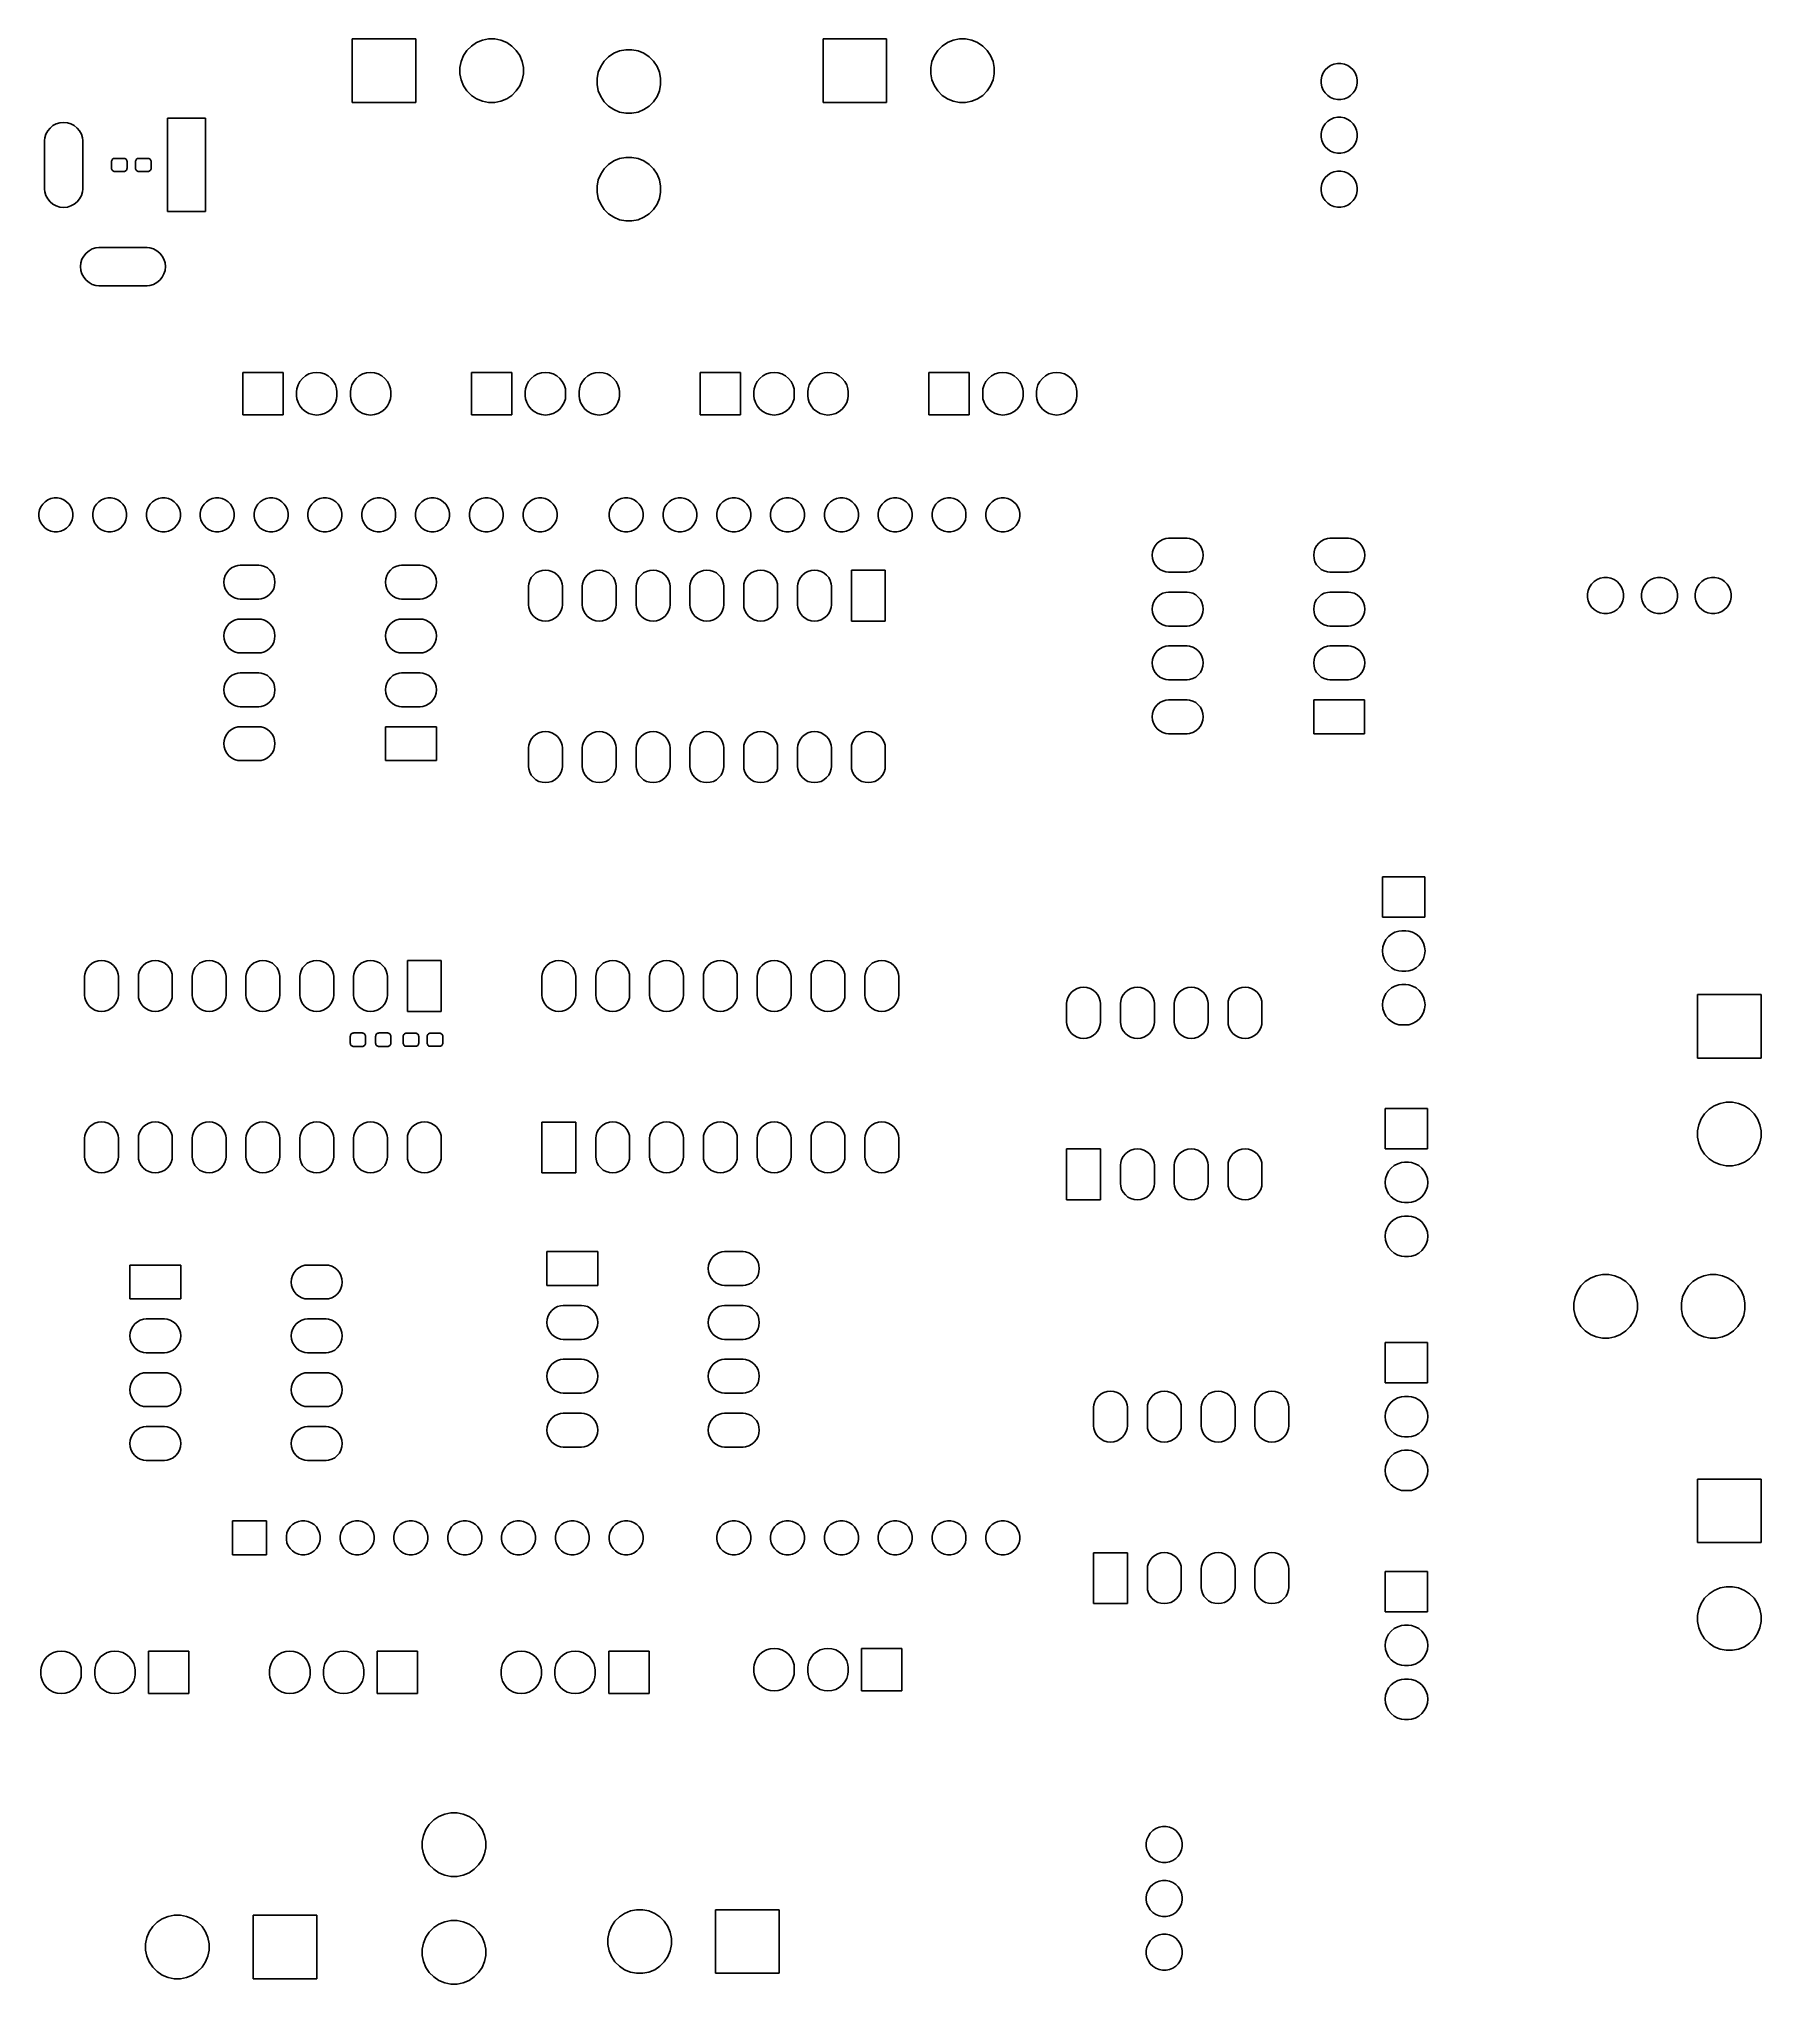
# Model space of a CAD drawing. Extents: x 2.41 to 5.61, y -5.4 to -1.79.
import ezdxf

# ---------------------------------------------------------------- set-up
doc = ezdxf.new("R2010")
doc.units = 0
doc.header["$MEASUREMENT"] = 0
doc.layers.add('BLACK', color=7, linetype='CONTINUOUS')

msp = doc.modelspace()

# ---------------------------------------------------------------- linework, layer by layer
at = {"layer": 'BLACK', "linetype": 'CONTINUOUS'}
for p, q in [((2.99094, -1.90906), (2.99094, -1.79094)), ((2.99094, -1.79094), (3.10906, -1.79094)), ((3.10906, -1.79094), (3.10906, -1.90906)), ((3.20413, -1.81235), (3.21235, -1.80413)), ((3.21235, -1.80413), (3.22203, -1.79767)), ((3.22203, -1.79767), (3.23277, -1.79321)), ((3.23277, -1.79321), (3.24418, -1.79094)), ((3.24418, -1.79094), (3.25582, -1.79094)), ((3.25582, -1.79094), (3.26723, -1.79321)), ((3.26723, -1.79321), (3.27797, -1.79767)), ((3.27797, -1.79767), (3.28765, -1.80413)), ((3.28765, -1.80413), (3.29587, -1.81235)), ((3.86594, -1.90906), (3.86594, -1.79094)), ((3.86594, -1.79094), (3.98406, -1.79094)), ((3.98406, -1.79094), (3.98406, -1.90906)), ((4.07913, -1.81235), (4.08735, -1.80413)), ((4.08735, -1.80413), (4.09703, -1.79767)), ((4.09703, -1.79767), (4.10777, -1.79321)), ((4.10777, -1.79321), (4.11918, -1.79094)), ((4.11918, -1.79094), (4.13082, -1.79094)), ((4.13082, -1.79094), (4.14223, -1.79321)), ((4.14223, -1.79321), (4.15297, -1.79767)), ((4.15297, -1.79767), (4.16265, -1.80413)), ((4.16265, -1.80413), (4.17087, -1.81235)), ((3.19094, -1.84418), (3.19321, -1.83277)), ((3.19321, -1.83277), (3.19767, -1.82203)), ((3.19767, -1.82203), (3.20413, -1.81235)), ((3.29587, -1.81235), (3.30233, -1.82203)), ((3.30233, -1.82203), (3.30679, -1.83277)), ((3.30679, -1.83277), (3.30906, -1.84418)), ((3.44821, -1.85277), (3.45267, -1.84203)), ((3.45267, -1.84203), (3.45913, -1.83235)), ((3.45913, -1.83235), (3.46735, -1.82413)), ((3.46735, -1.82413), (3.47703, -1.81767)), ((3.47703, -1.81767), (3.48777, -1.81321)), ((3.48777, -1.81321), (3.49918, -1.81094)), ((3.49918, -1.81094), (3.51082, -1.81094)), ((3.51082, -1.81094), (3.52223, -1.81321)), ((3.52223, -1.81321), (3.53297, -1.81767)), ((3.53297, -1.81767), (3.54265, -1.82413)), ((3.54265, -1.82413), (3.55087, -1.83235)), ((3.55087, -1.83235), (3.55733, -1.84203)), ((3.55733, -1.84203), (3.56179, -1.85277)), ((4.06594, -1.84418), (4.06821, -1.83277)), ((4.06821, -1.83277), (4.07267, -1.82203)), ((4.07267, -1.82203), (4.07913, -1.81235)), ((4.17087, -1.81235), (4.17733, -1.82203)), ((4.17733, -1.82203), (4.18179, -1.83277)), ((4.18179, -1.83277), (4.18406, -1.84418)), ((4.80367, -1.84401), (4.80915, -1.84034)), ((4.80915, -1.84034), (4.81524, -1.83782)), ((4.81524, -1.83782), (4.8217, -1.83654)), ((4.8217, -1.83654), (4.8283, -1.83654)), ((4.8283, -1.83654), (4.83476, -1.83782)), ((4.83476, -1.83782), (4.84085, -1.84034)), ((4.84085, -1.84034), (4.84633, -1.84401)), ((3.19094, -1.85582), (3.19094, -1.84418)), ((3.19321, -1.86723), (3.19094, -1.85582)), ((3.19767, -1.87797), (3.19321, -1.86723)), ((3.20413, -1.88765), (3.19767, -1.87797)), ((3.30233, -1.87797), (3.29587, -1.88765)), ((3.30679, -1.86723), (3.30233, -1.87797)), ((3.30906, -1.85582), (3.30679, -1.86723)), ((3.30906, -1.84418), (3.30906, -1.85582)), ((3.44594, -1.86418), (3.44821, -1.85277)), ((3.44594, -1.87582), (3.44594, -1.86418)), ((3.44821, -1.88723), (3.44594, -1.87582)), ((3.56179, -1.85277), (3.56406, -1.86418)), ((3.56406, -1.87582), (3.56179, -1.88723)), ((3.56406, -1.86418), (3.56406, -1.87582)), ((4.06594, -1.85582), (4.06594, -1.84418)), ((4.06821, -1.86723), (4.06594, -1.85582)), ((4.07267, -1.87797), (4.06821, -1.86723)), ((4.07913, -1.88765), (4.07267, -1.87797)), ((4.17733, -1.87797), (4.17087, -1.88765)), ((4.18179, -1.86723), (4.17733, -1.87797)), ((4.18406, -1.85582), (4.18179, -1.86723)), ((4.18406, -1.84418), (4.18406, -1.85582)), ((4.79154, -1.8667), (4.79282, -1.86024)), ((4.79154, -1.8733), (4.79154, -1.8667)), ((4.79282, -1.87976), (4.79154, -1.8733)), ((4.79282, -1.86024), (4.79534, -1.85415)), ((4.79534, -1.85415), (4.79901, -1.84867)), ((4.79901, -1.84867), (4.80367, -1.84401)), ((4.84633, -1.84401), (4.85099, -1.84867)), ((4.85099, -1.84867), (4.85466, -1.85415)), ((4.85466, -1.85415), (4.85718, -1.86024)), ((4.85718, -1.86024), (4.85846, -1.8667)), ((4.85846, -1.8733), (4.85718, -1.87976)), ((4.85846, -1.8667), (4.85846, -1.8733)), ((3.10906, -1.90906), (2.99094, -1.90906)), ((3.21235, -1.89587), (3.20413, -1.88765)), ((3.22203, -1.90233), (3.21235, -1.89587)), ((3.23277, -1.90679), (3.22203, -1.90233)), ((3.24418, -1.90906), (3.23277, -1.90679)), ((3.25582, -1.90906), (3.24418, -1.90906)), ((3.26723, -1.90679), (3.25582, -1.90906)), ((3.27797, -1.90233), (3.26723, -1.90679)), ((3.28765, -1.89587), (3.27797, -1.90233)), ((3.29587, -1.88765), (3.28765, -1.89587)), ((3.45267, -1.89797), (3.44821, -1.88723)), ((3.45913, -1.90765), (3.45267, -1.89797)), ((3.46735, -1.91587), (3.45913, -1.90765)), ((3.55087, -1.90765), (3.54265, -1.91587)), ((3.55733, -1.89797), (3.55087, -1.90765)), ((3.56179, -1.88723), (3.55733, -1.89797)), ((3.98406, -1.90906), (3.86594, -1.90906)), ((4.08735, -1.89587), (4.07913, -1.88765)), ((4.09703, -1.90233), (4.08735, -1.89587)), ((4.10777, -1.90679), (4.09703, -1.90233)), ((4.11918, -1.90906), (4.10777, -1.90679)), ((4.13082, -1.90906), (4.11918, -1.90906)), ((4.14223, -1.90679), (4.13082, -1.90906)), ((4.15297, -1.90233), (4.14223, -1.90679)), ((4.16265, -1.89587), (4.15297, -1.90233)), ((4.17087, -1.88765), (4.16265, -1.89587)), ((4.79534, -1.88585), (4.79282, -1.87976)), ((4.79901, -1.89133), (4.79534, -1.88585)), ((4.80367, -1.89599), (4.79901, -1.89133)), ((4.80915, -1.89966), (4.80367, -1.89599)), ((4.81524, -1.90218), (4.80915, -1.89966)), ((4.8217, -1.90346), (4.81524, -1.90218)), ((4.8283, -1.90346), (4.8217, -1.90346)), ((4.83476, -1.90218), (4.8283, -1.90346)), ((4.84085, -1.89966), (4.83476, -1.90218)), ((4.84633, -1.89599), (4.84085, -1.89966)), ((4.85099, -1.89133), (4.84633, -1.89599)), ((4.85466, -1.88585), (4.85099, -1.89133)), ((4.85718, -1.87976), (4.85466, -1.88585)), ((2.43487, -1.95209), (2.44103, -1.9488)), ((2.44103, -1.9488), (2.44771, -1.94677)), ((2.44771, -1.94677), (2.45465, -1.94609)), ((2.45465, -1.94609), (2.4616, -1.94677)), ((2.4616, -1.94677), (2.46828, -1.9488)), ((2.46828, -1.9488), (2.47443, -1.95209)), ((2.64757, -2.11161), (2.64757, -1.93839)), ((2.64757, -1.93839), (2.71843, -1.93839)), ((2.71843, -1.93839), (2.71843, -2.11161)), ((3.47703, -1.92233), (3.46735, -1.91587)), ((3.48777, -1.92679), (3.47703, -1.92233)), ((3.49918, -1.92906), (3.48777, -1.92679)), ((3.51082, -1.92906), (3.49918, -1.92906)), ((3.52223, -1.92679), (3.51082, -1.92906)), ((3.53297, -1.92233), (3.52223, -1.92679)), ((3.54265, -1.91587), (3.53297, -1.92233)), ((4.79534, -1.95415), (4.79901, -1.94867)), ((4.79901, -1.94867), (4.80367, -1.94401)), ((4.80367, -1.94401), (4.80915, -1.94034)), ((4.80915, -1.94034), (4.81524, -1.93782)), ((4.81524, -1.93782), (4.8217, -1.93654)), ((4.8217, -1.93654), (4.8283, -1.93654)), ((4.8283, -1.93654), (4.83476, -1.93782)), ((4.83476, -1.93782), (4.84085, -1.94034)), ((4.84085, -1.94034), (4.84633, -1.94401)), ((4.84633, -1.94401), (4.85099, -1.94867)), ((4.85099, -1.94867), (4.85466, -1.95415)), ((2.41922, -1.97995), (2.41973, -1.97475)), ((2.41922, -2.07005), (2.41922, -1.97995)), ((2.41973, -1.97475), (2.42176, -1.96807)), ((2.42176, -1.96807), (2.42505, -1.96191)), ((2.42505, -1.96191), (2.42948, -1.95652)), ((2.42948, -1.95652), (2.43487, -1.95209)), ((2.47443, -1.95209), (2.47983, -1.95652)), ((2.47983, -1.95652), (2.48426, -1.96191)), ((2.48426, -1.96191), (2.48755, -1.96807)), ((2.48755, -1.96807), (2.48957, -1.97475)), ((2.48957, -1.97475), (2.49009, -1.97995)), ((2.49009, -1.97995), (2.49009, -2.07005)), ((4.79154, -1.9667), (4.79282, -1.96024)), ((4.79154, -1.9733), (4.79154, -1.9667)), ((4.79282, -1.97976), (4.79154, -1.9733)), ((4.79282, -1.96024), (4.79534, -1.95415)), ((4.79534, -1.98585), (4.79282, -1.97976)), ((4.79901, -1.99133), (4.79534, -1.98585)), ((4.85466, -1.98585), (4.85099, -1.99133)), ((4.85466, -1.95415), (4.85718, -1.96024)), ((4.85718, -1.97976), (4.85466, -1.98585)), ((4.85718, -1.96024), (4.85846, -1.9667)), ((4.85846, -1.9733), (4.85718, -1.97976)), ((4.85846, -1.9667), (4.85846, -1.9733)), ((2.54353, -2.0189), (2.54365, -2.01771)), ((2.54353, -2.0311), (2.54353, -2.0189)), ((2.54365, -2.01771), (2.544, -2.01656)), ((2.544, -2.01656), (2.54456, -2.01551)), ((2.54456, -2.01551), (2.54532, -2.01458)), ((2.54532, -2.01458), (2.54624, -2.01382)), ((2.54624, -2.01382), (2.5473, -2.01326)), ((2.5473, -2.01326), (2.54844, -2.01291)), ((2.54844, -2.01291), (2.54963, -2.0128)), ((2.54963, -2.0128), (2.56637, -2.0128)), ((2.56637, -2.0128), (2.56756, -2.01291)), ((2.56756, -2.01291), (2.5687, -2.01326)), ((2.5687, -2.01326), (2.56976, -2.01382)), ((2.56976, -2.01382), (2.57068, -2.01458)), ((2.57068, -2.01458), (2.57144, -2.01551)), ((2.57144, -2.01551), (2.572, -2.01656)), ((2.572, -2.01656), (2.57235, -2.01771)), ((2.57235, -2.01771), (2.57247, -2.0189)), ((2.57247, -2.0189), (2.57247, -2.0311)), ((2.58822, -2.0189), (2.58833, -2.01771)), ((2.58822, -2.0311), (2.58822, -2.0189)), ((2.58833, -2.01771), (2.58868, -2.01656)), ((2.58868, -2.01656), (2.58924, -2.01551)), ((2.58924, -2.01551), (2.59, -2.01458)), ((2.59, -2.01458), (2.59093, -2.01382)), ((2.59093, -2.01382), (2.59198, -2.01326)), ((2.59198, -2.01326), (2.59313, -2.01291)), ((2.59313, -2.01291), (2.59432, -2.0128)), ((2.59432, -2.0128), (2.61105, -2.0128)), ((2.61105, -2.0128), (2.61224, -2.01291)), ((2.61224, -2.01291), (2.61339, -2.01326)), ((2.61339, -2.01326), (2.61444, -2.01382)), ((2.61444, -2.01382), (2.61537, -2.01458)), ((2.61537, -2.01458), (2.61613, -2.01551)), ((2.61613, -2.01551), (2.61669, -2.01656)), ((2.61669, -2.01656), (2.61704, -2.01771)), ((2.61704, -2.01771), (2.61715, -2.0189)), ((2.61715, -2.0189), (2.61715, -2.0311)), ((3.46735, -2.02413), (3.47703, -2.01767)), ((3.47703, -2.01767), (3.48777, -2.01321)), ((3.48777, -2.01321), (3.49918, -2.01094)), ((3.49918, -2.01094), (3.51082, -2.01094)), ((3.51082, -2.01094), (3.52223, -2.01321)), ((3.52223, -2.01321), (3.53297, -2.01767)), ((3.53297, -2.01767), (3.54265, -2.02413)), ((4.80367, -1.99599), (4.79901, -1.99133)), ((4.80915, -1.99966), (4.80367, -1.99599)), ((4.81524, -2.00218), (4.80915, -1.99966)), ((4.8217, -2.00346), (4.81524, -2.00218)), ((4.8283, -2.00346), (4.8217, -2.00346)), ((4.83476, -2.00218), (4.8283, -2.00346)), ((4.84085, -1.99966), (4.83476, -2.00218)), ((4.84633, -1.99599), (4.84085, -1.99966)), ((4.85099, -1.99133), (4.84633, -1.99599)), ((2.54365, -2.03229), (2.54353, -2.0311)), ((2.544, -2.03344), (2.54365, -2.03229)), ((2.54456, -2.03449), (2.544, -2.03344)), ((2.54532, -2.03542), (2.54456, -2.03449)), ((2.54624, -2.03618), (2.54532, -2.03542)), ((2.5473, -2.03674), (2.54624, -2.03618)), ((2.54844, -2.03709), (2.5473, -2.03674)), ((2.54963, -2.0372), (2.54844, -2.03709)), ((2.56637, -2.0372), (2.54963, -2.0372)), ((2.56756, -2.03709), (2.56637, -2.0372)), ((2.5687, -2.03674), (2.56756, -2.03709)), ((2.56976, -2.03618), (2.5687, -2.03674)), ((2.57068, -2.03542), (2.56976, -2.03618)), ((2.57144, -2.03449), (2.57068, -2.03542)), ((2.572, -2.03344), (2.57144, -2.03449)), ((2.57235, -2.03229), (2.572, -2.03344)), ((2.57247, -2.0311), (2.57235, -2.03229)), ((2.58833, -2.03229), (2.58822, -2.0311)), ((2.58868, -2.03344), (2.58833, -2.03229)), ((2.58924, -2.03449), (2.58868, -2.03344)), ((2.59, -2.03542), (2.58924, -2.03449)), ((2.59093, -2.03618), (2.59, -2.03542)), ((2.59198, -2.03674), (2.59093, -2.03618)), ((2.59313, -2.03709), (2.59198, -2.03674)), ((2.59432, -2.0372), (2.59313, -2.03709)), ((2.61105, -2.0372), (2.59432, -2.0372)), ((2.61224, -2.03709), (2.61105, -2.0372)), ((2.61339, -2.03674), (2.61224, -2.03709)), ((2.61444, -2.03618), (2.61339, -2.03674)), ((2.61537, -2.03542), (2.61444, -2.03618)), ((2.61613, -2.03449), (2.61537, -2.03542)), ((2.61669, -2.03344), (2.61613, -2.03449)), ((2.61704, -2.03229), (2.61669, -2.03344)), ((2.61715, -2.0311), (2.61704, -2.03229)), ((3.44594, -2.06418), (3.44821, -2.05277)), ((3.44821, -2.05277), (3.45267, -2.04203)), ((3.45267, -2.04203), (3.45913, -2.03235)), ((3.45913, -2.03235), (3.46735, -2.02413)), ((3.54265, -2.02413), (3.55087, -2.03235)), ((3.55087, -2.03235), (3.55733, -2.04203)), ((3.55733, -2.04203), (3.56179, -2.05277)), ((3.56179, -2.05277), (3.56406, -2.06418)), ((4.79282, -2.06024), (4.79534, -2.05415)), ((4.79534, -2.05415), (4.79901, -2.04867)), ((4.79901, -2.04867), (4.80367, -2.04401)), ((4.80367, -2.04401), (4.80915, -2.04034)), ((4.80915, -2.04034), (4.81524, -2.03782)), ((4.81524, -2.03782), (4.8217, -2.03654)), ((4.8217, -2.03654), (4.8283, -2.03654)), ((4.8283, -2.03654), (4.83476, -2.03782)), ((4.83476, -2.03782), (4.84085, -2.04034)), ((4.84085, -2.04034), (4.84633, -2.04401)), ((4.84633, -2.04401), (4.85099, -2.04867)), ((4.85099, -2.04867), (4.85466, -2.05415)), ((4.85466, -2.05415), (4.85718, -2.06024)), ((2.41973, -2.07525), (2.41922, -2.07005)), ((2.42176, -2.08193), (2.41973, -2.07525)), ((2.42505, -2.08809), (2.42176, -2.08193)), ((2.42948, -2.09348), (2.42505, -2.08809)), ((2.43487, -2.09791), (2.42948, -2.09348)), ((2.47983, -2.09348), (2.47443, -2.09791)), ((2.48426, -2.08809), (2.47983, -2.09348)), ((2.48755, -2.08193), (2.48426, -2.08809)), ((2.48957, -2.07525), (2.48755, -2.08193)), ((2.49009, -2.07005), (2.48957, -2.07525)), ((3.44594, -2.07582), (3.44594, -2.06418)), ((3.44821, -2.08723), (3.44594, -2.07582)), ((3.45267, -2.09797), (3.44821, -2.08723)), ((3.56179, -2.08723), (3.55733, -2.09797)), ((3.56406, -2.07582), (3.56179, -2.08723)), ((3.56406, -2.06418), (3.56406, -2.07582)), ((4.79154, -2.0667), (4.79282, -2.06024)), ((4.79154, -2.0733), (4.79154, -2.0667)), ((4.79282, -2.07976), (4.79154, -2.0733)), ((4.79534, -2.08585), (4.79282, -2.07976)), ((4.79901, -2.09133), (4.79534, -2.08585)), ((4.80367, -2.09599), (4.79901, -2.09133)), ((4.85099, -2.09133), (4.84633, -2.09599)), ((4.85466, -2.08585), (4.85099, -2.09133)), ((4.85718, -2.07976), (4.85466, -2.08585)), ((4.85718, -2.06024), (4.85846, -2.0667)), ((4.85846, -2.0733), (4.85718, -2.07976)), ((4.85846, -2.0667), (4.85846, -2.0733)), ((2.44103, -2.1012), (2.43487, -2.09791)), ((2.44771, -2.10323), (2.44103, -2.1012)), ((2.45465, -2.10391), (2.44771, -2.10323)), ((2.4616, -2.10323), (2.45465, -2.10391)), ((2.46828, -2.1012), (2.4616, -2.10323)), ((2.47443, -2.09791), (2.46828, -2.1012)), ((2.71843, -2.11161), (2.64757, -2.11161)), ((3.45913, -2.10765), (3.45267, -2.09797)), ((3.46735, -2.11587), (3.45913, -2.10765)), ((3.47703, -2.12233), (3.46735, -2.11587)), ((3.48777, -2.12679), (3.47703, -2.12233)), ((3.49918, -2.12906), (3.48777, -2.12679)), ((3.51082, -2.12906), (3.49918, -2.12906)), ((3.52223, -2.12679), (3.51082, -2.12906)), ((3.53297, -2.12233), (3.52223, -2.12679)), ((3.54265, -2.11587), (3.53297, -2.12233)), ((3.55087, -2.10765), (3.54265, -2.11587)), ((3.55733, -2.09797), (3.55087, -2.10765)), ((4.80915, -2.09966), (4.80367, -2.09599)), ((4.81524, -2.10218), (4.80915, -2.09966)), ((4.8217, -2.10346), (4.81524, -2.10218)), ((4.8283, -2.10346), (4.8217, -2.10346)), ((4.83476, -2.10218), (4.8283, -2.10346)), ((4.84085, -2.09966), (4.83476, -2.10218)), ((4.84633, -2.09599), (4.84085, -2.09966)), ((2.48666, -2.20703), (2.48869, -2.20035)), ((2.48869, -2.20035), (2.49198, -2.1942)), ((2.49198, -2.1942), (2.49641, -2.1888)), ((2.49641, -2.1888), (2.5018, -2.18437)), ((2.5018, -2.18437), (2.50796, -2.18108)), ((2.50796, -2.18108), (2.51464, -2.17906)), ((2.51464, -2.17906), (2.51984, -2.17854)), ((2.51984, -2.17854), (2.60994, -2.17854)), ((2.60994, -2.17854), (2.61514, -2.17906)), ((2.61514, -2.17906), (2.62182, -2.18108)), ((2.62182, -2.18108), (2.62798, -2.18437)), ((2.62798, -2.18437), (2.63337, -2.1888)), ((2.63337, -2.1888), (2.6378, -2.1942)), ((2.6378, -2.1942), (2.64109, -2.20035)), ((2.64109, -2.20035), (2.64312, -2.20703)), ((2.48598, -2.21398), (2.48666, -2.20703)), ((2.48666, -2.22092), (2.48598, -2.21398)), ((2.48869, -2.2276), (2.48666, -2.22092)), ((2.49198, -2.23376), (2.48869, -2.2276)), ((2.49641, -2.23915), (2.49198, -2.23376)), ((2.5018, -2.24358), (2.49641, -2.23915)), ((2.63337, -2.23915), (2.62798, -2.24358)), ((2.6378, -2.23376), (2.63337, -2.23915)), ((2.64109, -2.2276), (2.6378, -2.23376)), ((2.64312, -2.22092), (2.64109, -2.2276)), ((2.64312, -2.20703), (2.6438, -2.21398)), ((2.6438, -2.21398), (2.64312, -2.22092)), ((2.50796, -2.24687), (2.5018, -2.24358)), ((2.51464, -2.2489), (2.50796, -2.24687)), ((2.51984, -2.24941), (2.51464, -2.2489)), ((2.60994, -2.24941), (2.51984, -2.24941)), ((2.61514, -2.2489), (2.60994, -2.24941)), ((2.62182, -2.24687), (2.61514, -2.2489)), ((2.62798, -2.24358), (2.62182, -2.24687)), ((2.7875, -2.48937), (2.7875, -2.41063)), ((2.7875, -2.41063), (2.8625, -2.41063)), ((2.8625, -2.41063), (2.8625, -2.48937)), ((2.89836, -2.42149), (2.90407, -2.4168)), ((2.90407, -2.4168), (2.91058, -2.41332)), ((2.91058, -2.41332), (2.91765, -2.41117)), ((2.91765, -2.41117), (2.925, -2.41045)), ((2.925, -2.41045), (2.93235, -2.41117)), ((2.93235, -2.41117), (2.93942, -2.41332)), ((2.93942, -2.41332), (2.94593, -2.4168)), ((2.94593, -2.4168), (2.95164, -2.42149)), ((2.99836, -2.42149), (3.00407, -2.4168)), ((3.00407, -2.4168), (3.01058, -2.41332)), ((3.01058, -2.41332), (3.01765, -2.41117)), ((3.01765, -2.41117), (3.025, -2.41045)), ((3.025, -2.41045), (3.03235, -2.41117)), ((3.03235, -2.41117), (3.03942, -2.41332)), ((3.03942, -2.41332), (3.04593, -2.4168)), ((3.04593, -2.4168), (3.05164, -2.42149)), ((3.2125, -2.48937), (3.2125, -2.41063)), ((3.2125, -2.41063), (3.2875, -2.41063)), ((3.2875, -2.41063), (3.2875, -2.48937)), ((3.32336, -2.42149), (3.32907, -2.4168)), ((3.32907, -2.4168), (3.33558, -2.41332)), ((3.33558, -2.41332), (3.34265, -2.41117)), ((3.34265, -2.41117), (3.35, -2.41045)), ((3.35, -2.41045), (3.35735, -2.41117)), ((3.35735, -2.41117), (3.36442, -2.41332)), ((3.36442, -2.41332), (3.37093, -2.4168)), ((3.37093, -2.4168), (3.37664, -2.42149)), ((3.42336, -2.42149), (3.42907, -2.4168)), ((3.42907, -2.4168), (3.43558, -2.41332)), ((3.43558, -2.41332), (3.44265, -2.41117)), ((3.44265, -2.41117), (3.45, -2.41045)), ((3.45, -2.41045), (3.45735, -2.41117)), ((3.45735, -2.41117), (3.46442, -2.41332)), ((3.46442, -2.41332), (3.47093, -2.4168)), ((3.47093, -2.4168), (3.47664, -2.42149)), ((3.6375, -2.48937), (3.6375, -2.41063)), ((3.6375, -2.41063), (3.7125, -2.41063)), ((3.7125, -2.41063), (3.7125, -2.48937)), ((3.74836, -2.42149), (3.75407, -2.4168)), ((3.75407, -2.4168), (3.76058, -2.41332)), ((3.76058, -2.41332), (3.76765, -2.41117)), ((3.76765, -2.41117), (3.775, -2.41045)), ((3.775, -2.41045), (3.78235, -2.41117)), ((3.78235, -2.41117), (3.78942, -2.41332)), ((3.78942, -2.41332), (3.79593, -2.4168)), ((3.79593, -2.4168), (3.80164, -2.42149)), ((3.84836, -2.42149), (3.85407, -2.4168)), ((3.85407, -2.4168), (3.86058, -2.41332)), ((3.86058, -2.41332), (3.86765, -2.41117)), ((3.86765, -2.41117), (3.875, -2.41045)), ((3.875, -2.41045), (3.88235, -2.41117)), ((3.88235, -2.41117), (3.88942, -2.41332)), ((3.88942, -2.41332), (3.89593, -2.4168)), ((3.89593, -2.4168), (3.90164, -2.42149)), ((4.0625, -2.48937), (4.0625, -2.41063)), ((4.0625, -2.41063), (4.1375, -2.41063)), ((4.1375, -2.41063), (4.1375, -2.48937)), ((4.17336, -2.42149), (4.17907, -2.4168)), ((4.17907, -2.4168), (4.18558, -2.41332)), ((4.18558, -2.41332), (4.19265, -2.41117)), ((4.19265, -2.41117), (4.2, -2.41045)), ((4.2, -2.41045), (4.20735, -2.41117)), ((4.20735, -2.41117), (4.21442, -2.41332)), ((4.21442, -2.41332), (4.22093, -2.4168)), ((4.22093, -2.4168), (4.22664, -2.42149)), ((4.27336, -2.42149), (4.27907, -2.4168)), ((4.27907, -2.4168), (4.28558, -2.41332)), ((4.28558, -2.41332), (4.29265, -2.41117)), ((4.29265, -2.41117), (4.3, -2.41045)), ((4.3, -2.41045), (4.30735, -2.41117)), ((4.30735, -2.41117), (4.31442, -2.41332)), ((4.31442, -2.41332), (4.32093, -2.4168)), ((4.32093, -2.4168), (4.32664, -2.42149)), ((2.8875, -2.44629), (2.88804, -2.44078)), ((2.8875, -2.45371), (2.8875, -2.44629)), ((2.88804, -2.45922), (2.8875, -2.45371)), ((2.88804, -2.44078), (2.89019, -2.43371)), ((2.89019, -2.43371), (2.89367, -2.4272)), ((2.89367, -2.4272), (2.89836, -2.42149)), ((2.95164, -2.42149), (2.95633, -2.4272)), ((2.95633, -2.4272), (2.95981, -2.43371)), ((2.95981, -2.43371), (2.96196, -2.44078)), ((2.96196, -2.44078), (2.9625, -2.44629)), ((2.9625, -2.45371), (2.96196, -2.45922)), ((2.9625, -2.44629), (2.9625, -2.45371)), ((2.9875, -2.44629), (2.98804, -2.44078)), ((2.9875, -2.45371), (2.9875, -2.44629)), ((2.98804, -2.45922), (2.9875, -2.45371)), ((2.98804, -2.44078), (2.99019, -2.43371)), ((2.99019, -2.43371), (2.99367, -2.4272)), ((2.99367, -2.4272), (2.99836, -2.42149)), ((3.05164, -2.42149), (3.05633, -2.4272)), ((3.05633, -2.4272), (3.05981, -2.43371)), ((3.05981, -2.43371), (3.06196, -2.44078)), ((3.06196, -2.44078), (3.0625, -2.44629)), ((3.0625, -2.45371), (3.06196, -2.45922)), ((3.0625, -2.44629), (3.0625, -2.45371)), ((3.3125, -2.44629), (3.31304, -2.44078)), ((3.3125, -2.45371), (3.3125, -2.44629)), ((3.31304, -2.45922), (3.3125, -2.45371)), ((3.31304, -2.44078), (3.31519, -2.43371)), ((3.31519, -2.43371), (3.31867, -2.4272)), ((3.31867, -2.4272), (3.32336, -2.42149)), ((3.37664, -2.42149), (3.38133, -2.4272)), ((3.38133, -2.4272), (3.38481, -2.43371)), ((3.38481, -2.43371), (3.38696, -2.44078)), ((3.38696, -2.44078), (3.3875, -2.44629)), ((3.3875, -2.45371), (3.38696, -2.45922)), ((3.3875, -2.44629), (3.3875, -2.45371)), ((3.4125, -2.44629), (3.41304, -2.44078)), ((3.4125, -2.45371), (3.4125, -2.44629)), ((3.41304, -2.45922), (3.4125, -2.45371)), ((3.41304, -2.44078), (3.41519, -2.43371)), ((3.41519, -2.43371), (3.41867, -2.4272)), ((3.41867, -2.4272), (3.42336, -2.42149)), ((3.47664, -2.42149), (3.48133, -2.4272)), ((3.48133, -2.4272), (3.48481, -2.43371)), ((3.48481, -2.43371), (3.48696, -2.44078)), ((3.48696, -2.44078), (3.4875, -2.44629)), ((3.4875, -2.45371), (3.48696, -2.45922)), ((3.4875, -2.44629), (3.4875, -2.45371)), ((3.7375, -2.44629), (3.73804, -2.44078)), ((3.7375, -2.45371), (3.7375, -2.44629)), ((3.73804, -2.45922), (3.7375, -2.45371)), ((3.73804, -2.44078), (3.74019, -2.43371)), ((3.74019, -2.43371), (3.74367, -2.4272)), ((3.74367, -2.4272), (3.74836, -2.42149)), ((3.80164, -2.42149), (3.80633, -2.4272)), ((3.80633, -2.4272), (3.80981, -2.43371)), ((3.80981, -2.43371), (3.81196, -2.44078)), ((3.81196, -2.44078), (3.8125, -2.44629)), ((3.8125, -2.45371), (3.81196, -2.45922)), ((3.8125, -2.44629), (3.8125, -2.45371)), ((3.8375, -2.44629), (3.83804, -2.44078)), ((3.8375, -2.45371), (3.8375, -2.44629)), ((3.83804, -2.45922), (3.8375, -2.45371)), ((3.83804, -2.44078), (3.84019, -2.43371)), ((3.84019, -2.43371), (3.84367, -2.4272)), ((3.84367, -2.4272), (3.84836, -2.42149)), ((3.90164, -2.42149), (3.90633, -2.4272)), ((3.90633, -2.4272), (3.90981, -2.43371)), ((3.90981, -2.43371), (3.91196, -2.44078)), ((3.91196, -2.44078), (3.9125, -2.44629)), ((3.9125, -2.45371), (3.91196, -2.45922)), ((3.9125, -2.44629), (3.9125, -2.45371)), ((4.1625, -2.44629), (4.16304, -2.44078)), ((4.1625, -2.45371), (4.1625, -2.44629)), ((4.16304, -2.45922), (4.1625, -2.45371)), ((4.16304, -2.44078), (4.16519, -2.43371)), ((4.16519, -2.43371), (4.16867, -2.4272)), ((4.16867, -2.4272), (4.17336, -2.42149)), ((4.22664, -2.42149), (4.23133, -2.4272)), ((4.23133, -2.4272), (4.23481, -2.43371)), ((4.23481, -2.43371), (4.23696, -2.44078)), ((4.23696, -2.44078), (4.2375, -2.44629)), ((4.2375, -2.45371), (4.23696, -2.45922)), ((4.2375, -2.44629), (4.2375, -2.45371)), ((4.2625, -2.44629), (4.26304, -2.44078)), ((4.2625, -2.45371), (4.2625, -2.44629)), ((4.26304, -2.45922), (4.2625, -2.45371)), ((4.26304, -2.44078), (4.26519, -2.43371)), ((4.26519, -2.43371), (4.26867, -2.4272)), ((4.26867, -2.4272), (4.27336, -2.42149)), ((4.32664, -2.42149), (4.33133, -2.4272)), ((4.33133, -2.4272), (4.33481, -2.43371)), ((4.33481, -2.43371), (4.33696, -2.44078)), ((4.33696, -2.44078), (4.3375, -2.44629)), ((4.3375, -2.45371), (4.33696, -2.45922)), ((4.3375, -2.44629), (4.3375, -2.45371)), ((2.8625, -2.48937), (2.7875, -2.48937)), ((2.89019, -2.46629), (2.88804, -2.45922)), ((2.89367, -2.4728), (2.89019, -2.46629)), ((2.89836, -2.47851), (2.89367, -2.4728)), ((2.90407, -2.4832), (2.89836, -2.47851)), ((2.91058, -2.48668), (2.90407, -2.4832)), ((2.91765, -2.48883), (2.91058, -2.48668)), ((2.925, -2.48955), (2.91765, -2.48883)), ((2.93235, -2.48883), (2.925, -2.48955)), ((2.93942, -2.48668), (2.93235, -2.48883)), ((2.94593, -2.4832), (2.93942, -2.48668)), ((2.95164, -2.47851), (2.94593, -2.4832)), ((2.95633, -2.4728), (2.95164, -2.47851)), ((2.95981, -2.46629), (2.95633, -2.4728)), ((2.96196, -2.45922), (2.95981, -2.46629)), ((2.99019, -2.46629), (2.98804, -2.45922)), ((2.99367, -2.4728), (2.99019, -2.46629)), ((2.99836, -2.47851), (2.99367, -2.4728)), ((3.00407, -2.4832), (2.99836, -2.47851)), ((3.01058, -2.48668), (3.00407, -2.4832)), ((3.01765, -2.48883), (3.01058, -2.48668)), ((3.025, -2.48955), (3.01765, -2.48883)), ((3.03235, -2.48883), (3.025, -2.48955)), ((3.03942, -2.48668), (3.03235, -2.48883)), ((3.04593, -2.4832), (3.03942, -2.48668)), ((3.05164, -2.47851), (3.04593, -2.4832)), ((3.05633, -2.4728), (3.05164, -2.47851)), ((3.05981, -2.46629), (3.05633, -2.4728)), ((3.06196, -2.45922), (3.05981, -2.46629)), ((3.2875, -2.48937), (3.2125, -2.48937)), ((3.31519, -2.46629), (3.31304, -2.45922)), ((3.31867, -2.4728), (3.31519, -2.46629)), ((3.32336, -2.47851), (3.31867, -2.4728)), ((3.32907, -2.4832), (3.32336, -2.47851)), ((3.33558, -2.48668), (3.32907, -2.4832)), ((3.34265, -2.48883), (3.33558, -2.48668)), ((3.35, -2.48955), (3.34265, -2.48883)), ((3.35735, -2.48883), (3.35, -2.48955)), ((3.36442, -2.48668), (3.35735, -2.48883)), ((3.37093, -2.4832), (3.36442, -2.48668)), ((3.37664, -2.47851), (3.37093, -2.4832)), ((3.38133, -2.4728), (3.37664, -2.47851)), ((3.38481, -2.46629), (3.38133, -2.4728)), ((3.38696, -2.45922), (3.38481, -2.46629)), ((3.41519, -2.46629), (3.41304, -2.45922)), ((3.41867, -2.4728), (3.41519, -2.46629)), ((3.42336, -2.47851), (3.41867, -2.4728)), ((3.42907, -2.4832), (3.42336, -2.47851)), ((3.43558, -2.48668), (3.42907, -2.4832)), ((3.44265, -2.48883), (3.43558, -2.48668)), ((3.45, -2.48955), (3.44265, -2.48883)), ((3.45735, -2.48883), (3.45, -2.48955)), ((3.46442, -2.48668), (3.45735, -2.48883)), ((3.47093, -2.4832), (3.46442, -2.48668)), ((3.47664, -2.47851), (3.47093, -2.4832)), ((3.48133, -2.4728), (3.47664, -2.47851)), ((3.48481, -2.46629), (3.48133, -2.4728)), ((3.48696, -2.45922), (3.48481, -2.46629)), ((3.7125, -2.48937), (3.6375, -2.48937)), ((3.74019, -2.46629), (3.73804, -2.45922)), ((3.74367, -2.4728), (3.74019, -2.46629)), ((3.74836, -2.47851), (3.74367, -2.4728)), ((3.75407, -2.4832), (3.74836, -2.47851)), ((3.76058, -2.48668), (3.75407, -2.4832)), ((3.76765, -2.48883), (3.76058, -2.48668)), ((3.775, -2.48955), (3.76765, -2.48883)), ((3.78235, -2.48883), (3.775, -2.48955)), ((3.78942, -2.48668), (3.78235, -2.48883)), ((3.79593, -2.4832), (3.78942, -2.48668)), ((3.80164, -2.47851), (3.79593, -2.4832)), ((3.80633, -2.4728), (3.80164, -2.47851)), ((3.80981, -2.46629), (3.80633, -2.4728)), ((3.81196, -2.45922), (3.80981, -2.46629)), ((3.84019, -2.46629), (3.83804, -2.45922)), ((3.84367, -2.4728), (3.84019, -2.46629)), ((3.84836, -2.47851), (3.84367, -2.4728)), ((3.85407, -2.4832), (3.84836, -2.47851)), ((3.86058, -2.48668), (3.85407, -2.4832)), ((3.86765, -2.48883), (3.86058, -2.48668)), ((3.875, -2.48955), (3.86765, -2.48883)), ((3.88235, -2.48883), (3.875, -2.48955)), ((3.88942, -2.48668), (3.88235, -2.48883)), ((3.89593, -2.4832), (3.88942, -2.48668)), ((3.90164, -2.47851), (3.89593, -2.4832)), ((3.90633, -2.4728), (3.90164, -2.47851)), ((3.90981, -2.46629), (3.90633, -2.4728)), ((3.91196, -2.45922), (3.90981, -2.46629)), ((4.1375, -2.48937), (4.0625, -2.48937)), ((4.16519, -2.46629), (4.16304, -2.45922)), ((4.16867, -2.4728), (4.16519, -2.46629)), ((4.17336, -2.47851), (4.16867, -2.4728)), ((4.17907, -2.4832), (4.17336, -2.47851)), ((4.18558, -2.48668), (4.17907, -2.4832)), ((4.19265, -2.48883), (4.18558, -2.48668)), ((4.2, -2.48955), (4.19265, -2.48883)), ((4.20735, -2.48883), (4.2, -2.48955)), ((4.21442, -2.48668), (4.20735, -2.48883)), ((4.22093, -2.4832), (4.21442, -2.48668)), ((4.22664, -2.47851), (4.22093, -2.4832)), ((4.23133, -2.4728), (4.22664, -2.47851)), ((4.23481, -2.46629), (4.23133, -2.4728)), ((4.23696, -2.45922), (4.23481, -2.46629)), ((4.26519, -2.46629), (4.26304, -2.45922)), ((4.26867, -2.4728), (4.26519, -2.46629)), ((4.27336, -2.47851), (4.26867, -2.4728)), ((4.27907, -2.4832), (4.27336, -2.47851)), ((4.28558, -2.48668), (4.27907, -2.4832)), ((4.29265, -2.48883), (4.28558, -2.48668)), ((4.3, -2.48955), (4.29265, -2.48883)), ((4.30735, -2.48883), (4.3, -2.48955)), ((4.31442, -2.48668), (4.30735, -2.48883)), ((4.32093, -2.4832), (4.31442, -2.48668)), ((4.32664, -2.47851), (4.32093, -2.4832)), ((4.33133, -2.4728), (4.32664, -2.47851)), ((4.33481, -2.46629), (4.33133, -2.4728)), ((4.33696, -2.45922), (4.33481, -2.46629)), ((2.40866, -2.6719), (2.40987, -2.66581)), ((2.40866, -2.6781), (2.40866, -2.6719)), ((2.40987, -2.66581), (2.41225, -2.66008)), ((2.41225, -2.66008), (2.41569, -2.65492)), ((2.41569, -2.65492), (2.42008, -2.65054)), ((2.42008, -2.65054), (2.42524, -2.64709)), ((2.42524, -2.64709), (2.43097, -2.64471)), ((2.43097, -2.64471), (2.43706, -2.6435)), ((2.43706, -2.6435), (2.44326, -2.6435)), ((2.44326, -2.6435), (2.44934, -2.64471)), ((2.44934, -2.64471), (2.45508, -2.64709)), ((2.45508, -2.64709), (2.46024, -2.65054)), ((2.46024, -2.65054), (2.46462, -2.65492)), ((2.46462, -2.65492), (2.46807, -2.66008)), ((2.46807, -2.66008), (2.47044, -2.66581)), ((2.47044, -2.66581), (2.47165, -2.6719)), ((2.47165, -2.6719), (2.47165, -2.6781)), ((2.50866, -2.6719), (2.50987, -2.66581)), ((2.50866, -2.6781), (2.50866, -2.6719)), ((2.50987, -2.66581), (2.51225, -2.66008)), ((2.51225, -2.66008), (2.51569, -2.65492)), ((2.51569, -2.65492), (2.52008, -2.65054)), ((2.52008, -2.65054), (2.52524, -2.64709)), ((2.52524, -2.64709), (2.53097, -2.64471)), ((2.53097, -2.64471), (2.53706, -2.6435)), ((2.53706, -2.6435), (2.54326, -2.6435)), ((2.54326, -2.6435), (2.54934, -2.64471)), ((2.54934, -2.64471), (2.55508, -2.64709)), ((2.55508, -2.64709), (2.56024, -2.65054)), ((2.56024, -2.65054), (2.56462, -2.65492)), ((2.56462, -2.65492), (2.56807, -2.66008)), ((2.56807, -2.66008), (2.57044, -2.66581)), ((2.57044, -2.66581), (2.57165, -2.6719)), ((2.57165, -2.6719), (2.57165, -2.6781)), ((2.60866, -2.6719), (2.60987, -2.66581)), ((2.60866, -2.6781), (2.60866, -2.6719)), ((2.60987, -2.66581), (2.61225, -2.66008)), ((2.61225, -2.66008), (2.61569, -2.65492)), ((2.61569, -2.65492), (2.62008, -2.65054)), ((2.62008, -2.65054), (2.62524, -2.64709)), ((2.62524, -2.64709), (2.63097, -2.64471)), ((2.63097, -2.64471), (2.63706, -2.6435)), ((2.63706, -2.6435), (2.64326, -2.6435)), ((2.64326, -2.6435), (2.64934, -2.64471)), ((2.64934, -2.64471), (2.65508, -2.64709)), ((2.65508, -2.64709), (2.66024, -2.65054)), ((2.66024, -2.65054), (2.66462, -2.65492)), ((2.66462, -2.65492), (2.66807, -2.66008)), ((2.66807, -2.66008), (2.67044, -2.66581)), ((2.67044, -2.66581), (2.67165, -2.6719)), ((2.67165, -2.6719), (2.67165, -2.6781)), ((2.70866, -2.6719), (2.70987, -2.66581)), ((2.70866, -2.6781), (2.70866, -2.6719)), ((2.70987, -2.66581), (2.71225, -2.66008)), ((2.71225, -2.66008), (2.71569, -2.65492)), ((2.71569, -2.65492), (2.72008, -2.65054)), ((2.72008, -2.65054), (2.72524, -2.64709)), ((2.72524, -2.64709), (2.73097, -2.64471)), ((2.73097, -2.64471), (2.73706, -2.6435)), ((2.73706, -2.6435), (2.74326, -2.6435)), ((2.74326, -2.6435), (2.74934, -2.64471)), ((2.74934, -2.64471), (2.75508, -2.64709)), ((2.75508, -2.64709), (2.76024, -2.65054)), ((2.76024, -2.65054), (2.76462, -2.65492)), ((2.76462, -2.65492), (2.76807, -2.66008)), ((2.76807, -2.66008), (2.77044, -2.66581)), ((2.77044, -2.66581), (2.77165, -2.6719)), ((2.77165, -2.6719), (2.77165, -2.6781)), ((2.80866, -2.6719), (2.80987, -2.66581)), ((2.80866, -2.6781), (2.80866, -2.6719)), ((2.80987, -2.66581), (2.81225, -2.66008)), ((2.81225, -2.66008), (2.81569, -2.65492)), ((2.81569, -2.65492), (2.82008, -2.65054)), ((2.82008, -2.65054), (2.82524, -2.64709)), ((2.82524, -2.64709), (2.83097, -2.64471)), ((2.83097, -2.64471), (2.83706, -2.6435)), ((2.83706, -2.6435), (2.84326, -2.6435)), ((2.84326, -2.6435), (2.84934, -2.64471)), ((2.84934, -2.64471), (2.85508, -2.64709)), ((2.85508, -2.64709), (2.86024, -2.65054)), ((2.86024, -2.65054), (2.86462, -2.65492)), ((2.86462, -2.65492), (2.86807, -2.66008)), ((2.86807, -2.66008), (2.87044, -2.66581)), ((2.87044, -2.66581), (2.87165, -2.6719)), ((2.87165, -2.6719), (2.87165, -2.6781)), ((2.90866, -2.6719), (2.90987, -2.66581)), ((2.90866, -2.6781), (2.90866, -2.6719)), ((2.90987, -2.66581), (2.91225, -2.66008)), ((2.91225, -2.66008), (2.91569, -2.65492)), ((2.91569, -2.65492), (2.92008, -2.65054)), ((2.92008, -2.65054), (2.92524, -2.64709)), ((2.92524, -2.64709), (2.93097, -2.64471)), ((2.93097, -2.64471), (2.93706, -2.6435)), ((2.93706, -2.6435), (2.94326, -2.6435)), ((2.94326, -2.6435), (2.94934, -2.64471)), ((2.94934, -2.64471), (2.95508, -2.64709)), ((2.95508, -2.64709), (2.96024, -2.65054)), ((2.96024, -2.65054), (2.96462, -2.65492)), ((2.96462, -2.65492), (2.96807, -2.66008)), ((2.96807, -2.66008), (2.97044, -2.66581)), ((2.97044, -2.66581), (2.97165, -2.6719)), ((2.97165, -2.6719), (2.97165, -2.6781)), ((3.00866, -2.6719), (3.00987, -2.66581)), ((3.00866, -2.6781), (3.00866, -2.6719)), ((3.00987, -2.66581), (3.01225, -2.66008)), ((3.01225, -2.66008), (3.01569, -2.65492)), ((3.01569, -2.65492), (3.02008, -2.65054)), ((3.02008, -2.65054), (3.02524, -2.64709)), ((3.02524, -2.64709), (3.03097, -2.64471)), ((3.03097, -2.64471), (3.03706, -2.6435)), ((3.03706, -2.6435), (3.04326, -2.6435)), ((3.04326, -2.6435), (3.04934, -2.64471)), ((3.04934, -2.64471), (3.05508, -2.64709)), ((3.05508, -2.64709), (3.06024, -2.65054)), ((3.06024, -2.65054), (3.06462, -2.65492)), ((3.06462, -2.65492), (3.06807, -2.66008)), ((3.06807, -2.66008), (3.07044, -2.66581)), ((3.07044, -2.66581), (3.07165, -2.6719)), ((3.07165, -2.6719), (3.07165, -2.6781)), ((3.10866, -2.6719), (3.10987, -2.66581)), ((3.10866, -2.6781), (3.10866, -2.6719)), ((3.10987, -2.66581), (3.11225, -2.66008)), ((3.11225, -2.66008), (3.11569, -2.65492)), ((3.11569, -2.65492), (3.12008, -2.65054)), ((3.12008, -2.65054), (3.12524, -2.64709)), ((3.12524, -2.64709), (3.13097, -2.64471)), ((3.13097, -2.64471), (3.13706, -2.6435)), ((3.13706, -2.6435), (3.14326, -2.6435)), ((3.14326, -2.6435), (3.14934, -2.64471)), ((3.14934, -2.64471), (3.15508, -2.64709)), ((3.15508, -2.64709), (3.16024, -2.65054)), ((3.16024, -2.65054), (3.16462, -2.65492)), ((3.16462, -2.65492), (3.16807, -2.66008)), ((3.16807, -2.66008), (3.17044, -2.66581)), ((3.17044, -2.66581), (3.17165, -2.6719)), ((3.17165, -2.6719), (3.17165, -2.6781)), ((3.20866, -2.6719), (3.20987, -2.66581)), ((3.20866, -2.6781), (3.20866, -2.6719)), ((3.20987, -2.66581), (3.21225, -2.66008)), ((3.21225, -2.66008), (3.21569, -2.65492)), ((3.21569, -2.65492), (3.22008, -2.65054)), ((3.22008, -2.65054), (3.22524, -2.64709)), ((3.22524, -2.64709), (3.23097, -2.64471)), ((3.23097, -2.64471), (3.23706, -2.6435)), ((3.23706, -2.6435), (3.24326, -2.6435)), ((3.24326, -2.6435), (3.24934, -2.64471)), ((3.24934, -2.64471), (3.25508, -2.64709)), ((3.25508, -2.64709), (3.26024, -2.65054)), ((3.26024, -2.65054), (3.26462, -2.65492)), ((3.26462, -2.65492), (3.26807, -2.66008)), ((3.26807, -2.66008), (3.27044, -2.66581)), ((3.27044, -2.66581), (3.27165, -2.6719)), ((3.27165, -2.6719), (3.27165, -2.6781)), ((3.30866, -2.6719), (3.30987, -2.66581)), ((3.30866, -2.6781), (3.30866, -2.6719)), ((3.30987, -2.66581), (3.31225, -2.66008)), ((3.31225, -2.66008), (3.31569, -2.65492)), ((3.31569, -2.65492), (3.32008, -2.65054)), ((3.32008, -2.65054), (3.32524, -2.64709)), ((3.32524, -2.64709), (3.33097, -2.64471)), ((3.33097, -2.64471), (3.33706, -2.6435)), ((3.33706, -2.6435), (3.34326, -2.6435)), ((3.34326, -2.6435), (3.34934, -2.64471)), ((3.34934, -2.64471), (3.35508, -2.64709)), ((3.35508, -2.64709), (3.36024, -2.65054)), ((3.36024, -2.65054), (3.36462, -2.65492)), ((3.36462, -2.65492), (3.36807, -2.66008)), ((3.36807, -2.66008), (3.37044, -2.66581)), ((3.37044, -2.66581), (3.37165, -2.6719)), ((3.37165, -2.6719), (3.37165, -2.6781)), ((3.4685, -2.6719), (3.46971, -2.66581)), ((3.4685, -2.6781), (3.4685, -2.6719)), ((3.46971, -2.66581), (3.47209, -2.66008)), ((3.47209, -2.66008), (3.47554, -2.65492)), ((3.47554, -2.65492), (3.47992, -2.65054)), ((3.47992, -2.65054), (3.48508, -2.64709)), ((3.48508, -2.64709), (3.49081, -2.64471)), ((3.49081, -2.64471), (3.4969, -2.6435)), ((3.4969, -2.6435), (3.5031, -2.6435)), ((3.5031, -2.6435), (3.50919, -2.64471)), ((3.50919, -2.64471), (3.51492, -2.64709)), ((3.51492, -2.64709), (3.52008, -2.65054)), ((3.52008, -2.65054), (3.52446, -2.65492)), ((3.52446, -2.65492), (3.52791, -2.66008)), ((3.52791, -2.66008), (3.53029, -2.66581)), ((3.53029, -2.66581), (3.5315, -2.6719)), ((3.5315, -2.6719), (3.5315, -2.6781)), ((3.5685, -2.6719), (3.56971, -2.66581)), ((3.5685, -2.6781), (3.5685, -2.6719)), ((3.56971, -2.66581), (3.57209, -2.66008)), ((3.57209, -2.66008), (3.57554, -2.65492)), ((3.57554, -2.65492), (3.57992, -2.65054)), ((3.57992, -2.65054), (3.58508, -2.64709)), ((3.58508, -2.64709), (3.59081, -2.64471)), ((3.59081, -2.64471), (3.5969, -2.6435)), ((3.5969, -2.6435), (3.6031, -2.6435)), ((3.6031, -2.6435), (3.60919, -2.64471)), ((3.60919, -2.64471), (3.61492, -2.64709)), ((3.61492, -2.64709), (3.62008, -2.65054)), ((3.62008, -2.65054), (3.62446, -2.65492)), ((3.62446, -2.65492), (3.62791, -2.66008)), ((3.62791, -2.66008), (3.63029, -2.66581)), ((3.63029, -2.66581), (3.6315, -2.6719)), ((3.6315, -2.6719), (3.6315, -2.6781)), ((3.6685, -2.6719), (3.66971, -2.66581)), ((3.6685, -2.6781), (3.6685, -2.6719)), ((3.66971, -2.66581), (3.67209, -2.66008)), ((3.67209, -2.66008), (3.67554, -2.65492)), ((3.67554, -2.65492), (3.67992, -2.65054)), ((3.67992, -2.65054), (3.68508, -2.64709)), ((3.68508, -2.64709), (3.69081, -2.64471)), ((3.69081, -2.64471), (3.6969, -2.6435)), ((3.6969, -2.6435), (3.7031, -2.6435)), ((3.7031, -2.6435), (3.70919, -2.64471)), ((3.70919, -2.64471), (3.71492, -2.64709)), ((3.71492, -2.64709), (3.72008, -2.65054)), ((3.72008, -2.65054), (3.72446, -2.65492)), ((3.72446, -2.65492), (3.72791, -2.66008)), ((3.72791, -2.66008), (3.73029, -2.66581)), ((3.73029, -2.66581), (3.7315, -2.6719)), ((3.7315, -2.6719), (3.7315, -2.6781)), ((3.7685, -2.6719), (3.76971, -2.66581)), ((3.7685, -2.6781), (3.7685, -2.6719)), ((3.76971, -2.66581), (3.77209, -2.66008)), ((3.77209, -2.66008), (3.77554, -2.65492)), ((3.77554, -2.65492), (3.77992, -2.65054)), ((3.77992, -2.65054), (3.78508, -2.64709)), ((3.78508, -2.64709), (3.79081, -2.64471)), ((3.79081, -2.64471), (3.7969, -2.6435)), ((3.7969, -2.6435), (3.8031, -2.6435)), ((3.8031, -2.6435), (3.80919, -2.64471)), ((3.80919, -2.64471), (3.81492, -2.64709)), ((3.81492, -2.64709), (3.82008, -2.65054)), ((3.82008, -2.65054), (3.82446, -2.65492)), ((3.82446, -2.65492), (3.82791, -2.66008)), ((3.82791, -2.66008), (3.83029, -2.66581)), ((3.83029, -2.66581), (3.8315, -2.6719)), ((3.8315, -2.6719), (3.8315, -2.6781)), ((3.8685, -2.6719), (3.86971, -2.66581)), ((3.8685, -2.6781), (3.8685, -2.6719)), ((3.86971, -2.66581), (3.87209, -2.66008)), ((3.87209, -2.66008), (3.87554, -2.65492)), ((3.87554, -2.65492), (3.87992, -2.65054)), ((3.87992, -2.65054), (3.88508, -2.64709)), ((3.88508, -2.64709), (3.89081, -2.64471)), ((3.89081, -2.64471), (3.8969, -2.6435)), ((3.8969, -2.6435), (3.9031, -2.6435)), ((3.9031, -2.6435), (3.90919, -2.64471)), ((3.90919, -2.64471), (3.91492, -2.64709)), ((3.91492, -2.64709), (3.92008, -2.65054)), ((3.92008, -2.65054), (3.92446, -2.65492)), ((3.92446, -2.65492), (3.92791, -2.66008)), ((3.92791, -2.66008), (3.93029, -2.66581)), ((3.93029, -2.66581), (3.9315, -2.6719)), ((3.9315, -2.6719), (3.9315, -2.6781)), ((3.9685, -2.6719), (3.96971, -2.66581)), ((3.9685, -2.6781), (3.9685, -2.6719)), ((3.96971, -2.66581), (3.97209, -2.66008)), ((3.97209, -2.66008), (3.97554, -2.65492)), ((3.97554, -2.65492), (3.97992, -2.65054)), ((3.97992, -2.65054), (3.98508, -2.64709)), ((3.98508, -2.64709), (3.99081, -2.64471)), ((3.99081, -2.64471), (3.9969, -2.6435)), ((3.9969, -2.6435), (4.0031, -2.6435)), ((4.0031, -2.6435), (4.00919, -2.64471)), ((4.00919, -2.64471), (4.01492, -2.64709)), ((4.01492, -2.64709), (4.02008, -2.65054)), ((4.02008, -2.65054), (4.02446, -2.65492)), ((4.02446, -2.65492), (4.02791, -2.66008)), ((4.02791, -2.66008), (4.03029, -2.66581)), ((4.03029, -2.66581), (4.0315, -2.6719)), ((4.0315, -2.6719), (4.0315, -2.6781)), ((4.0685, -2.6719), (4.06971, -2.66581)), ((4.0685, -2.6781), (4.0685, -2.6719)), ((4.06971, -2.66581), (4.07209, -2.66008)), ((4.07209, -2.66008), (4.07554, -2.65492)), ((4.07554, -2.65492), (4.07992, -2.65054)), ((4.07992, -2.65054), (4.08508, -2.64709)), ((4.08508, -2.64709), (4.09081, -2.64471)), ((4.09081, -2.64471), (4.0969, -2.6435)), ((4.0969, -2.6435), (4.1031, -2.6435)), ((4.1031, -2.6435), (4.10919, -2.64471)), ((4.10919, -2.64471), (4.11492, -2.64709)), ((4.11492, -2.64709), (4.12008, -2.65054)), ((4.12008, -2.65054), (4.12446, -2.65492)), ((4.12446, -2.65492), (4.12791, -2.66008)), ((4.12791, -2.66008), (4.13029, -2.66581)), ((4.13029, -2.66581), (4.1315, -2.6719)), ((4.1315, -2.6719), (4.1315, -2.6781)), ((4.1685, -2.6719), (4.16971, -2.66581)), ((4.1685, -2.6781), (4.1685, -2.6719)), ((4.16971, -2.66581), (4.17209, -2.66008)), ((4.17209, -2.66008), (4.17554, -2.65492)), ((4.17554, -2.65492), (4.17992, -2.65054)), ((4.17992, -2.65054), (4.18508, -2.64709)), ((4.18508, -2.64709), (4.19081, -2.64471)), ((4.19081, -2.64471), (4.1969, -2.6435)), ((4.1969, -2.6435), (4.2031, -2.6435)), ((4.2031, -2.6435), (4.20919, -2.64471)), ((4.20919, -2.64471), (4.21492, -2.64709)), ((4.21492, -2.64709), (4.22008, -2.65054)), ((4.22008, -2.65054), (4.22446, -2.65492)), ((4.22446, -2.65492), (4.22791, -2.66008)), ((4.22791, -2.66008), (4.23029, -2.66581)), ((4.23029, -2.66581), (4.2315, -2.6719)), ((4.2315, -2.6719), (4.2315, -2.6781)), ((2.40987, -2.68419), (2.40866, -2.6781)), ((2.41225, -2.68992), (2.40987, -2.68419)), ((2.41569, -2.69508), (2.41225, -2.68992)), ((2.42008, -2.69946), (2.41569, -2.69508)), ((2.42524, -2.70291), (2.42008, -2.69946)), ((2.43097, -2.70529), (2.42524, -2.70291)), ((2.43706, -2.7065), (2.43097, -2.70529)), ((2.44326, -2.7065), (2.43706, -2.7065)), ((2.44934, -2.70529), (2.44326, -2.7065)), ((2.45508, -2.70291), (2.44934, -2.70529)), ((2.46024, -2.69946), (2.45508, -2.70291)), ((2.46462, -2.69508), (2.46024, -2.69946)), ((2.46807, -2.68992), (2.46462, -2.69508)), ((2.47044, -2.68419), (2.46807, -2.68992)), ((2.47165, -2.6781), (2.47044, -2.68419)), ((2.50987, -2.68419), (2.50866, -2.6781)), ((2.51225, -2.68992), (2.50987, -2.68419)), ((2.51569, -2.69508), (2.51225, -2.68992)), ((2.52008, -2.69946), (2.51569, -2.69508)), ((2.52524, -2.70291), (2.52008, -2.69946)), ((2.53097, -2.70529), (2.52524, -2.70291)), ((2.53706, -2.7065), (2.53097, -2.70529)), ((2.54326, -2.7065), (2.53706, -2.7065)), ((2.54934, -2.70529), (2.54326, -2.7065)), ((2.55508, -2.70291), (2.54934, -2.70529)), ((2.56024, -2.69946), (2.55508, -2.70291)), ((2.56462, -2.69508), (2.56024, -2.69946)), ((2.56807, -2.68992), (2.56462, -2.69508)), ((2.57044, -2.68419), (2.56807, -2.68992)), ((2.57165, -2.6781), (2.57044, -2.68419)), ((2.60987, -2.68419), (2.60866, -2.6781)), ((2.61225, -2.68992), (2.60987, -2.68419)), ((2.61569, -2.69508), (2.61225, -2.68992)), ((2.62008, -2.69946), (2.61569, -2.69508)), ((2.62524, -2.70291), (2.62008, -2.69946)), ((2.63097, -2.70529), (2.62524, -2.70291)), ((2.63706, -2.7065), (2.63097, -2.70529)), ((2.64326, -2.7065), (2.63706, -2.7065)), ((2.64934, -2.70529), (2.64326, -2.7065)), ((2.65508, -2.70291), (2.64934, -2.70529)), ((2.66024, -2.69946), (2.65508, -2.70291)), ((2.66462, -2.69508), (2.66024, -2.69946)), ((2.66807, -2.68992), (2.66462, -2.69508)), ((2.67044, -2.68419), (2.66807, -2.68992)), ((2.67165, -2.6781), (2.67044, -2.68419)), ((2.70987, -2.68419), (2.70866, -2.6781)), ((2.71225, -2.68992), (2.70987, -2.68419)), ((2.71569, -2.69508), (2.71225, -2.68992)), ((2.72008, -2.69946), (2.71569, -2.69508)), ((2.72524, -2.70291), (2.72008, -2.69946)), ((2.73097, -2.70529), (2.72524, -2.70291)), ((2.73706, -2.7065), (2.73097, -2.70529)), ((2.74326, -2.7065), (2.73706, -2.7065)), ((2.74934, -2.70529), (2.74326, -2.7065)), ((2.75508, -2.70291), (2.74934, -2.70529)), ((2.76024, -2.69946), (2.75508, -2.70291)), ((2.76462, -2.69508), (2.76024, -2.69946)), ((2.76807, -2.68992), (2.76462, -2.69508)), ((2.77044, -2.68419), (2.76807, -2.68992)), ((2.77165, -2.6781), (2.77044, -2.68419)), ((2.80987, -2.68419), (2.80866, -2.6781)), ((2.81225, -2.68992), (2.80987, -2.68419)), ((2.81569, -2.69508), (2.81225, -2.68992)), ((2.82008, -2.69946), (2.81569, -2.69508)), ((2.82524, -2.70291), (2.82008, -2.69946)), ((2.83097, -2.70529), (2.82524, -2.70291)), ((2.83706, -2.7065), (2.83097, -2.70529)), ((2.84326, -2.7065), (2.83706, -2.7065)), ((2.84934, -2.70529), (2.84326, -2.7065)), ((2.85508, -2.70291), (2.84934, -2.70529)), ((2.86024, -2.69946), (2.85508, -2.70291)), ((2.86462, -2.69508), (2.86024, -2.69946)), ((2.86807, -2.68992), (2.86462, -2.69508)), ((2.87044, -2.68419), (2.86807, -2.68992)), ((2.87165, -2.6781), (2.87044, -2.68419)), ((2.90987, -2.68419), (2.90866, -2.6781)), ((2.91225, -2.68992), (2.90987, -2.68419)), ((2.91569, -2.69508), (2.91225, -2.68992)), ((2.92008, -2.69946), (2.91569, -2.69508)), ((2.92524, -2.70291), (2.92008, -2.69946)), ((2.93097, -2.70529), (2.92524, -2.70291)), ((2.93706, -2.7065), (2.93097, -2.70529)), ((2.94326, -2.7065), (2.93706, -2.7065)), ((2.94934, -2.70529), (2.94326, -2.7065)), ((2.95508, -2.70291), (2.94934, -2.70529)), ((2.96024, -2.69946), (2.95508, -2.70291)), ((2.96462, -2.69508), (2.96024, -2.69946)), ((2.96807, -2.68992), (2.96462, -2.69508)), ((2.97044, -2.68419), (2.96807, -2.68992)), ((2.97165, -2.6781), (2.97044, -2.68419)), ((3.00987, -2.68419), (3.00866, -2.6781)), ((3.01225, -2.68992), (3.00987, -2.68419)), ((3.01569, -2.69508), (3.01225, -2.68992)), ((3.02008, -2.69946), (3.01569, -2.69508)), ((3.02524, -2.70291), (3.02008, -2.69946)), ((3.03097, -2.70529), (3.02524, -2.70291)), ((3.03706, -2.7065), (3.03097, -2.70529)), ((3.04326, -2.7065), (3.03706, -2.7065)), ((3.04934, -2.70529), (3.04326, -2.7065)), ((3.05508, -2.70291), (3.04934, -2.70529)), ((3.06024, -2.69946), (3.05508, -2.70291)), ((3.06462, -2.69508), (3.06024, -2.69946)), ((3.06807, -2.68992), (3.06462, -2.69508)), ((3.07044, -2.68419), (3.06807, -2.68992)), ((3.07165, -2.6781), (3.07044, -2.68419)), ((3.10987, -2.68419), (3.10866, -2.6781)), ((3.11225, -2.68992), (3.10987, -2.68419)), ((3.11569, -2.69508), (3.11225, -2.68992)), ((3.12008, -2.69946), (3.11569, -2.69508)), ((3.12524, -2.70291), (3.12008, -2.69946)), ((3.13097, -2.70529), (3.12524, -2.70291)), ((3.13706, -2.7065), (3.13097, -2.70529)), ((3.14326, -2.7065), (3.13706, -2.7065)), ((3.14934, -2.70529), (3.14326, -2.7065)), ((3.15508, -2.70291), (3.14934, -2.70529)), ((3.16024, -2.69946), (3.15508, -2.70291)), ((3.16462, -2.69508), (3.16024, -2.69946)), ((3.16807, -2.68992), (3.16462, -2.69508)), ((3.17044, -2.68419), (3.16807, -2.68992)), ((3.17165, -2.6781), (3.17044, -2.68419)), ((3.20987, -2.68419), (3.20866, -2.6781)), ((3.21225, -2.68992), (3.20987, -2.68419)), ((3.21569, -2.69508), (3.21225, -2.68992)), ((3.22008, -2.69946), (3.21569, -2.69508)), ((3.22524, -2.70291), (3.22008, -2.69946)), ((3.23097, -2.70529), (3.22524, -2.70291)), ((3.23706, -2.7065), (3.23097, -2.70529)), ((3.24326, -2.7065), (3.23706, -2.7065)), ((3.24934, -2.70529), (3.24326, -2.7065)), ((3.25508, -2.70291), (3.24934, -2.70529)), ((3.26024, -2.69946), (3.25508, -2.70291)), ((3.26462, -2.69508), (3.26024, -2.69946)), ((3.26807, -2.68992), (3.26462, -2.69508)), ((3.27044, -2.68419), (3.26807, -2.68992)), ((3.27165, -2.6781), (3.27044, -2.68419)), ((3.30987, -2.68419), (3.30866, -2.6781)), ((3.31225, -2.68992), (3.30987, -2.68419)), ((3.31569, -2.69508), (3.31225, -2.68992)), ((3.32008, -2.69946), (3.31569, -2.69508)), ((3.32524, -2.70291), (3.32008, -2.69946)), ((3.33097, -2.70529), (3.32524, -2.70291)), ((3.33706, -2.7065), (3.33097, -2.70529)), ((3.34326, -2.7065), (3.33706, -2.7065)), ((3.34934, -2.70529), (3.34326, -2.7065)), ((3.35508, -2.70291), (3.34934, -2.70529)), ((3.36024, -2.69946), (3.35508, -2.70291)), ((3.36462, -2.69508), (3.36024, -2.69946)), ((3.36807, -2.68992), (3.36462, -2.69508)), ((3.37044, -2.68419), (3.36807, -2.68992)), ((3.37165, -2.6781), (3.37044, -2.68419)), ((3.46971, -2.68419), (3.4685, -2.6781)), ((3.47209, -2.68992), (3.46971, -2.68419)), ((3.47554, -2.69508), (3.47209, -2.68992)), ((3.47992, -2.69946), (3.47554, -2.69508)), ((3.48508, -2.70291), (3.47992, -2.69946)), ((3.49081, -2.70529), (3.48508, -2.70291)), ((3.4969, -2.7065), (3.49081, -2.70529)), ((3.5031, -2.7065), (3.4969, -2.7065)), ((3.50919, -2.70529), (3.5031, -2.7065)), ((3.51492, -2.70291), (3.50919, -2.70529)), ((3.52008, -2.69946), (3.51492, -2.70291)), ((3.52446, -2.69508), (3.52008, -2.69946)), ((3.52791, -2.68992), (3.52446, -2.69508)), ((3.53029, -2.68419), (3.52791, -2.68992)), ((3.5315, -2.6781), (3.53029, -2.68419)), ((3.56971, -2.68419), (3.5685, -2.6781)), ((3.57209, -2.68992), (3.56971, -2.68419)), ((3.57554, -2.69508), (3.57209, -2.68992)), ((3.57992, -2.69946), (3.57554, -2.69508)), ((3.58508, -2.70291), (3.57992, -2.69946)), ((3.59081, -2.70529), (3.58508, -2.70291)), ((3.5969, -2.7065), (3.59081, -2.70529)), ((3.6031, -2.7065), (3.5969, -2.7065)), ((3.60919, -2.70529), (3.6031, -2.7065)), ((3.61492, -2.70291), (3.60919, -2.70529)), ((3.62008, -2.69946), (3.61492, -2.70291)), ((3.62446, -2.69508), (3.62008, -2.69946)), ((3.62791, -2.68992), (3.62446, -2.69508)), ((3.63029, -2.68419), (3.62791, -2.68992)), ((3.6315, -2.6781), (3.63029, -2.68419)), ((3.66971, -2.68419), (3.6685, -2.6781)), ((3.67209, -2.68992), (3.66971, -2.68419)), ((3.67554, -2.69508), (3.67209, -2.68992)), ((3.67992, -2.69946), (3.67554, -2.69508)), ((3.68508, -2.70291), (3.67992, -2.69946)), ((3.69081, -2.70529), (3.68508, -2.70291)), ((3.6969, -2.7065), (3.69081, -2.70529)), ((3.7031, -2.7065), (3.6969, -2.7065)), ((3.70919, -2.70529), (3.7031, -2.7065)), ((3.71492, -2.70291), (3.70919, -2.70529)), ((3.72008, -2.69946), (3.71492, -2.70291)), ((3.72446, -2.69508), (3.72008, -2.69946)), ((3.72791, -2.68992), (3.72446, -2.69508)), ((3.73029, -2.68419), (3.72791, -2.68992)), ((3.7315, -2.6781), (3.73029, -2.68419)), ((3.76971, -2.68419), (3.7685, -2.6781)), ((3.77209, -2.68992), (3.76971, -2.68419)), ((3.77554, -2.69508), (3.77209, -2.68992)), ((3.77992, -2.69946), (3.77554, -2.69508)), ((3.78508, -2.70291), (3.77992, -2.69946)), ((3.79081, -2.70529), (3.78508, -2.70291)), ((3.7969, -2.7065), (3.79081, -2.70529)), ((3.8031, -2.7065), (3.7969, -2.7065)), ((3.80919, -2.70529), (3.8031, -2.7065)), ((3.81492, -2.70291), (3.80919, -2.70529)), ((3.82008, -2.69946), (3.81492, -2.70291)), ((3.82446, -2.69508), (3.82008, -2.69946)), ((3.82791, -2.68992), (3.82446, -2.69508)), ((3.83029, -2.68419), (3.82791, -2.68992)), ((3.8315, -2.6781), (3.83029, -2.68419)), ((3.86971, -2.68419), (3.8685, -2.6781)), ((3.87209, -2.68992), (3.86971, -2.68419)), ((3.87554, -2.69508), (3.87209, -2.68992)), ((3.87992, -2.69946), (3.87554, -2.69508)), ((3.88508, -2.70291), (3.87992, -2.69946)), ((3.89081, -2.70529), (3.88508, -2.70291)), ((3.8969, -2.7065), (3.89081, -2.70529)), ((3.9031, -2.7065), (3.8969, -2.7065)), ((3.90919, -2.70529), (3.9031, -2.7065)), ((3.91492, -2.70291), (3.90919, -2.70529)), ((3.92008, -2.69946), (3.91492, -2.70291)), ((3.92446, -2.69508), (3.92008, -2.69946)), ((3.92791, -2.68992), (3.92446, -2.69508)), ((3.93029, -2.68419), (3.92791, -2.68992)), ((3.9315, -2.6781), (3.93029, -2.68419)), ((3.96971, -2.68419), (3.9685, -2.6781)), ((3.97209, -2.68992), (3.96971, -2.68419)), ((3.97554, -2.69508), (3.97209, -2.68992)), ((3.97992, -2.69946), (3.97554, -2.69508)), ((3.98508, -2.70291), (3.97992, -2.69946)), ((3.99081, -2.70529), (3.98508, -2.70291)), ((3.9969, -2.7065), (3.99081, -2.70529)), ((4.0031, -2.7065), (3.9969, -2.7065)), ((4.00919, -2.70529), (4.0031, -2.7065)), ((4.01492, -2.70291), (4.00919, -2.70529)), ((4.02008, -2.69946), (4.01492, -2.70291)), ((4.02446, -2.69508), (4.02008, -2.69946)), ((4.02791, -2.68992), (4.02446, -2.69508)), ((4.03029, -2.68419), (4.02791, -2.68992)), ((4.0315, -2.6781), (4.03029, -2.68419)), ((4.06971, -2.68419), (4.0685, -2.6781)), ((4.07209, -2.68992), (4.06971, -2.68419)), ((4.07554, -2.69508), (4.07209, -2.68992)), ((4.07992, -2.69946), (4.07554, -2.69508)), ((4.08508, -2.70291), (4.07992, -2.69946)), ((4.09081, -2.70529), (4.08508, -2.70291)), ((4.0969, -2.7065), (4.09081, -2.70529)), ((4.1031, -2.7065), (4.0969, -2.7065)), ((4.10919, -2.70529), (4.1031, -2.7065)), ((4.11492, -2.70291), (4.10919, -2.70529)), ((4.12008, -2.69946), (4.11492, -2.70291)), ((4.12446, -2.69508), (4.12008, -2.69946)), ((4.12791, -2.68992), (4.12446, -2.69508)), ((4.13029, -2.68419), (4.12791, -2.68992)), ((4.1315, -2.6781), (4.13029, -2.68419)), ((4.16971, -2.68419), (4.1685, -2.6781)), ((4.17209, -2.68992), (4.16971, -2.68419)), ((4.17554, -2.69508), (4.17209, -2.68992)), ((4.17992, -2.69946), (4.17554, -2.69508)), ((4.18508, -2.70291), (4.17992, -2.69946)), ((4.19081, -2.70529), (4.18508, -2.70291)), ((4.1969, -2.7065), (4.19081, -2.70529)), ((4.2031, -2.7065), (4.1969, -2.7065)), ((4.20919, -2.70529), (4.2031, -2.7065)), ((4.21492, -2.70291), (4.20919, -2.70529)), ((4.22008, -2.69946), (4.21492, -2.70291)), ((4.22446, -2.69508), (4.22008, -2.69946)), ((4.22791, -2.68992), (4.22446, -2.69508)), ((4.23029, -2.68419), (4.22791, -2.68992)), ((4.2315, -2.6781), (4.23029, -2.68419)), ((4.4776, -2.75), (4.47821, -2.74383)), ((4.47821, -2.74383), (4.48001, -2.73789)), ((4.48001, -2.73789), (4.48294, -2.73242)), ((4.48294, -2.73242), (4.48687, -2.72762)), ((4.48687, -2.72762), (4.49167, -2.72369)), ((4.49167, -2.72369), (4.49714, -2.72076)), ((4.49714, -2.72076), (4.50308, -2.71896)), ((4.50308, -2.71896), (4.5077, -2.7185)), ((4.5077, -2.7185), (4.5423, -2.7185)), ((4.5423, -2.7185), (4.54692, -2.71896)), ((4.54692, -2.71896), (4.55286, -2.72076)), ((4.55286, -2.72076), (4.55833, -2.72369)), ((4.55833, -2.72369), (4.56313, -2.72762)), ((4.56313, -2.72762), (4.56706, -2.73242)), ((4.56706, -2.73242), (4.56999, -2.73789)), ((4.56999, -2.73789), (4.57179, -2.74383)), ((4.57179, -2.74383), (4.5724, -2.75)), ((4.7776, -2.75), (4.77821, -2.74383)), ((4.77821, -2.74383), (4.78001, -2.73789)), ((4.78001, -2.73789), (4.78294, -2.73242)), ((4.78294, -2.73242), (4.78687, -2.72762)), ((4.78687, -2.72762), (4.79167, -2.72369)), ((4.79167, -2.72369), (4.79714, -2.72076)), ((4.79714, -2.72076), (4.80308, -2.71896)), ((4.80308, -2.71896), (4.8077, -2.7185)), ((4.8077, -2.7185), (4.8423, -2.7185)), ((4.8423, -2.7185), (4.84692, -2.71896)), ((4.84692, -2.71896), (4.85286, -2.72076)), ((4.85286, -2.72076), (4.85833, -2.72369)), ((4.85833, -2.72369), (4.86313, -2.72762)), ((4.86313, -2.72762), (4.86706, -2.73242)), ((4.86706, -2.73242), (4.86999, -2.73789)), ((4.86999, -2.73789), (4.87179, -2.74383)), ((4.87179, -2.74383), (4.8724, -2.75)), ((2.75794, -2.78242), (2.76187, -2.77762)), ((2.76187, -2.77762), (2.76667, -2.77369)), ((2.76667, -2.77369), (2.77214, -2.77076)), ((2.77214, -2.77076), (2.77808, -2.76896)), ((2.77808, -2.76896), (2.7827, -2.7685)), ((2.7827, -2.7685), (2.8173, -2.7685)), ((2.8173, -2.7685), (2.82192, -2.76896)), ((2.82192, -2.76896), (2.82786, -2.77076)), ((2.82786, -2.77076), (2.83333, -2.77369)), ((2.83333, -2.77369), (2.83813, -2.77762)), ((2.83813, -2.77762), (2.84206, -2.78242)), ((3.05794, -2.78242), (3.06187, -2.77762)), ((3.06187, -2.77762), (3.06667, -2.77369)), ((3.06667, -2.77369), (3.07214, -2.77076)), ((3.07214, -2.77076), (3.07808, -2.76896)), ((3.07808, -2.76896), (3.0827, -2.7685)), ((3.0827, -2.7685), (3.11729, -2.7685)), ((3.11729, -2.7685), (3.12192, -2.76896)), ((3.12192, -2.76896), (3.12786, -2.77076)), ((3.12786, -2.77076), (3.13333, -2.77369)), ((3.13333, -2.77369), (3.13813, -2.77762)), ((3.13813, -2.77762), (3.14206, -2.78242)), ((3.33242, -2.78294), (3.33789, -2.78001)), ((3.33789, -2.78001), (3.34383, -2.77821)), ((3.34383, -2.77821), (3.35, -2.7776)), ((3.35, -2.7776), (3.35617, -2.77821)), ((3.35617, -2.77821), (3.36211, -2.78001)), ((3.36211, -2.78001), (3.36758, -2.78294)), ((3.43242, -2.78294), (3.43789, -2.78001)), ((3.43789, -2.78001), (3.44383, -2.77821)), ((3.44383, -2.77821), (3.45, -2.7776)), ((3.45, -2.7776), (3.45617, -2.77821)), ((3.45617, -2.77821), (3.46211, -2.78001)), ((3.46211, -2.78001), (3.46758, -2.78294)), ((3.53242, -2.78294), (3.53789, -2.78001)), ((3.53789, -2.78001), (3.54383, -2.77821)), ((3.54383, -2.77821), (3.55, -2.7776)), ((3.55, -2.7776), (3.55617, -2.77821)), ((3.55617, -2.77821), (3.56211, -2.78001)), ((3.56211, -2.78001), (3.56758, -2.78294)), ((3.63242, -2.78294), (3.63789, -2.78001)), ((3.63789, -2.78001), (3.64383, -2.77821)), ((3.64383, -2.77821), (3.65, -2.7776)), ((3.65, -2.7776), (3.65617, -2.77821)), ((3.65617, -2.77821), (3.66211, -2.78001)), ((3.66211, -2.78001), (3.66758, -2.78294)), ((3.73242, -2.78294), (3.73789, -2.78001)), ((3.73789, -2.78001), (3.74383, -2.77821)), ((3.74383, -2.77821), (3.75, -2.7776)), ((3.75, -2.7776), (3.75617, -2.77821)), ((3.75617, -2.77821), (3.76211, -2.78001)), ((3.76211, -2.78001), (3.76758, -2.78294)), ((3.83242, -2.78294), (3.83789, -2.78001)), ((3.83789, -2.78001), (3.84383, -2.77821)), ((3.84383, -2.77821), (3.85, -2.7776)), ((3.85, -2.7776), (3.85617, -2.77821)), ((3.85617, -2.77821), (3.86211, -2.78001)), ((3.86211, -2.78001), (3.86758, -2.78294)), ((3.9185, -2.87224), (3.9185, -2.77776)), ((3.9185, -2.77776), (3.9815, -2.77776)), ((3.9815, -2.77776), (3.9815, -2.87224)), ((4.47821, -2.75617), (4.4776, -2.75)), ((4.48001, -2.76211), (4.47821, -2.75617)), ((4.48294, -2.76758), (4.48001, -2.76211)), ((4.48687, -2.77238), (4.48294, -2.76758)), ((4.49167, -2.77631), (4.48687, -2.77238)), ((4.49714, -2.77924), (4.49167, -2.77631)), ((4.50308, -2.78104), (4.49714, -2.77924)), ((4.5077, -2.7815), (4.50308, -2.78104)), ((4.5423, -2.7815), (4.5077, -2.7815)), ((4.54692, -2.78104), (4.5423, -2.7815)), ((4.55286, -2.77924), (4.54692, -2.78104)), ((4.55833, -2.77631), (4.55286, -2.77924)), ((4.56313, -2.77238), (4.55833, -2.77631)), ((4.56706, -2.76758), (4.56313, -2.77238)), ((4.56999, -2.76211), (4.56706, -2.76758)), ((4.57179, -2.75617), (4.56999, -2.76211)), ((4.5724, -2.75), (4.57179, -2.75617)), ((4.77821, -2.75617), (4.7776, -2.75)), ((4.78001, -2.76211), (4.77821, -2.75617)), ((4.78294, -2.76758), (4.78001, -2.76211)), ((4.78687, -2.77238), (4.78294, -2.76758)), ((4.79167, -2.77631), (4.78687, -2.77238)), ((4.79714, -2.77924), (4.79167, -2.77631)), ((4.80308, -2.78104), (4.79714, -2.77924)), ((4.8077, -2.7815), (4.80308, -2.78104)), ((4.8423, -2.7815), (4.8077, -2.7815)), ((4.84692, -2.78104), (4.8423, -2.7815)), ((4.85286, -2.77924), (4.84692, -2.78104)), ((4.85833, -2.77631), (4.85286, -2.77924)), ((4.86313, -2.77238), (4.85833, -2.77631)), ((4.86706, -2.76758), (4.86313, -2.77238)), ((4.86999, -2.76211), (4.86706, -2.76758)), ((4.87179, -2.75617), (4.86999, -2.76211)), ((4.8724, -2.75), (4.87179, -2.75617)), ((2.7526, -2.8), (2.75321, -2.79383)), ((2.75321, -2.80617), (2.7526, -2.8)), ((2.75321, -2.79383), (2.75501, -2.78789)), ((2.75501, -2.81211), (2.75321, -2.80617)), ((2.75501, -2.78789), (2.75794, -2.78242)), ((2.75794, -2.81758), (2.75501, -2.81211)), ((2.76187, -2.82238), (2.75794, -2.81758)), ((2.84206, -2.81758), (2.83813, -2.82238)), ((2.84206, -2.78242), (2.84499, -2.78789)), ((2.84499, -2.81211), (2.84206, -2.81758)), ((2.84499, -2.78789), (2.84679, -2.79383)), ((2.84679, -2.80617), (2.84499, -2.81211)), ((2.84679, -2.79383), (2.8474, -2.8)), ((2.8474, -2.8), (2.84679, -2.80617)), ((3.0526, -2.8), (3.05321, -2.79383)), ((3.05321, -2.80617), (3.0526, -2.8)), ((3.05321, -2.79383), (3.05501, -2.78789)), ((3.05501, -2.81211), (3.05321, -2.80617)), ((3.05501, -2.78789), (3.05794, -2.78242)), ((3.05794, -2.81758), (3.05501, -2.81211)), ((3.06187, -2.82238), (3.05794, -2.81758)), ((3.14206, -2.81758), (3.13813, -2.82238)), ((3.14206, -2.78242), (3.14499, -2.78789)), ((3.14499, -2.81211), (3.14206, -2.81758)), ((3.14499, -2.78789), (3.14679, -2.79383)), ((3.14679, -2.80617), (3.14499, -2.81211)), ((3.14679, -2.79383), (3.1474, -2.8)), ((3.1474, -2.8), (3.14679, -2.80617)), ((3.3185, -2.8077), (3.31896, -2.80308)), ((3.3185, -2.84229), (3.3185, -2.8077)), ((3.31896, -2.80308), (3.32076, -2.79714)), ((3.32076, -2.79714), (3.32369, -2.79167)), ((3.32369, -2.79167), (3.32762, -2.78687)), ((3.32762, -2.78687), (3.33242, -2.78294)), ((3.36758, -2.78294), (3.37238, -2.78687)), ((3.37238, -2.78687), (3.37631, -2.79167)), ((3.37631, -2.79167), (3.37924, -2.79714)), ((3.37924, -2.79714), (3.38104, -2.80308)), ((3.38104, -2.80308), (3.3815, -2.8077)), ((3.3815, -2.8077), (3.3815, -2.8423)), ((3.4185, -2.8077), (3.41896, -2.80308)), ((3.4185, -2.84229), (3.4185, -2.8077)), ((3.41896, -2.80308), (3.42076, -2.79714)), ((3.42076, -2.79714), (3.42369, -2.79167)), ((3.42369, -2.79167), (3.42762, -2.78687)), ((3.42762, -2.78687), (3.43242, -2.78294)), ((3.46758, -2.78294), (3.47238, -2.78687)), ((3.47238, -2.78687), (3.47631, -2.79167)), ((3.47631, -2.79167), (3.47924, -2.79714)), ((3.47924, -2.79714), (3.48104, -2.80308)), ((3.48104, -2.80308), (3.4815, -2.8077)), ((3.4815, -2.8077), (3.4815, -2.8423)), ((3.5185, -2.8077), (3.51896, -2.80308)), ((3.5185, -2.84229), (3.5185, -2.8077)), ((3.51896, -2.80308), (3.52076, -2.79714)), ((3.52076, -2.79714), (3.52369, -2.79167)), ((3.52369, -2.79167), (3.52762, -2.78687)), ((3.52762, -2.78687), (3.53242, -2.78294)), ((3.56758, -2.78294), (3.57238, -2.78687)), ((3.57238, -2.78687), (3.57631, -2.79167)), ((3.57631, -2.79167), (3.57924, -2.79714)), ((3.57924, -2.79714), (3.58104, -2.80308)), ((3.58104, -2.80308), (3.5815, -2.8077)), ((3.5815, -2.8077), (3.5815, -2.8423)), ((3.6185, -2.8077), (3.61896, -2.80308)), ((3.6185, -2.84229), (3.6185, -2.8077)), ((3.61896, -2.80308), (3.62076, -2.79714)), ((3.62076, -2.79714), (3.62369, -2.79167)), ((3.62369, -2.79167), (3.62762, -2.78687)), ((3.62762, -2.78687), (3.63242, -2.78294)), ((3.66758, -2.78294), (3.67238, -2.78687)), ((3.67238, -2.78687), (3.67631, -2.79167)), ((3.67631, -2.79167), (3.67924, -2.79714)), ((3.67924, -2.79714), (3.68104, -2.80308)), ((3.68104, -2.80308), (3.6815, -2.8077)), ((3.6815, -2.8077), (3.6815, -2.8423)), ((3.7185, -2.8077), (3.71896, -2.80308)), ((3.7185, -2.84229), (3.7185, -2.8077)), ((3.71896, -2.80308), (3.72076, -2.79714)), ((3.72076, -2.79714), (3.72369, -2.79167)), ((3.72369, -2.79167), (3.72762, -2.78687)), ((3.72762, -2.78687), (3.73242, -2.78294)), ((3.76758, -2.78294), (3.77238, -2.78687)), ((3.77238, -2.78687), (3.77631, -2.79167)), ((3.77631, -2.79167), (3.77924, -2.79714)), ((3.77924, -2.79714), (3.78104, -2.80308)), ((3.78104, -2.80308), (3.7815, -2.8077)), ((3.7815, -2.8077), (3.7815, -2.8423)), ((3.8185, -2.8077), (3.81896, -2.80308)), ((3.8185, -2.84229), (3.8185, -2.8077)), ((3.81896, -2.80308), (3.82076, -2.79714)), ((3.82076, -2.79714), (3.82369, -2.79167)), ((3.82369, -2.79167), (3.82762, -2.78687)), ((3.82762, -2.78687), (3.83242, -2.78294)), ((3.86758, -2.78294), (3.87238, -2.78687)), ((3.87238, -2.78687), (3.87631, -2.79167)), ((3.87631, -2.79167), (3.87924, -2.79714)), ((3.87924, -2.79714), (3.88104, -2.80308)), ((3.88104, -2.80308), (3.8815, -2.8077)), ((3.8815, -2.8077), (3.8815, -2.8423)), ((5.28654, -2.8217), (5.28782, -2.81524)), ((5.28782, -2.81524), (5.29034, -2.80915)), ((5.29034, -2.80915), (5.29401, -2.80367)), ((5.29401, -2.80367), (5.29867, -2.79901)), ((5.29867, -2.79901), (5.30415, -2.79534)), ((5.30415, -2.79534), (5.31024, -2.79282)), ((5.31024, -2.79282), (5.3167, -2.79154)), ((5.3167, -2.79154), (5.3233, -2.79154)), ((5.3233, -2.79154), (5.32976, -2.79282)), ((5.32976, -2.79282), (5.33585, -2.79534)), ((5.33585, -2.79534), (5.34133, -2.79901)), ((5.34133, -2.79901), (5.34599, -2.80367)), ((5.34599, -2.80367), (5.34966, -2.80915)), ((5.34966, -2.80915), (5.35218, -2.81524)), ((5.35218, -2.81524), (5.35346, -2.8217)), ((5.38654, -2.8217), (5.38782, -2.81524)), ((5.38782, -2.81524), (5.39034, -2.80915)), ((5.39034, -2.80915), (5.39401, -2.80367)), ((5.39401, -2.80367), (5.39867, -2.79901)), ((5.39867, -2.79901), (5.40415, -2.79534)), ((5.40415, -2.79534), (5.41024, -2.79282)), ((5.41024, -2.79282), (5.4167, -2.79154)), ((5.4167, -2.79154), (5.4233, -2.79154)), ((5.4233, -2.79154), (5.42976, -2.79282)), ((5.42976, -2.79282), (5.43585, -2.79534)), ((5.43585, -2.79534), (5.44133, -2.79901)), ((5.44133, -2.79901), (5.44599, -2.80367)), ((5.44599, -2.80367), (5.44966, -2.80915)), ((5.44966, -2.80915), (5.45218, -2.81524)), ((5.45218, -2.81524), (5.45346, -2.8217)), ((5.48654, -2.8217), (5.48782, -2.81524)), ((5.48782, -2.81524), (5.49034, -2.80915)), ((5.49034, -2.80915), (5.49401, -2.80367)), ((5.49401, -2.80367), (5.49867, -2.79901)), ((5.49867, -2.79901), (5.50415, -2.79534)), ((5.50415, -2.79534), (5.51024, -2.79282)), ((5.51024, -2.79282), (5.5167, -2.79154)), ((5.5167, -2.79154), (5.5233, -2.79154)), ((5.5233, -2.79154), (5.52976, -2.79282)), ((5.52976, -2.79282), (5.53585, -2.79534)), ((5.53585, -2.79534), (5.54133, -2.79901)), ((5.54133, -2.79901), (5.54599, -2.80367)), ((5.54599, -2.80367), (5.54966, -2.80915)), ((5.54966, -2.80915), (5.55218, -2.81524)), ((5.55218, -2.81524), (5.55346, -2.8217)), ((2.76667, -2.82631), (2.76187, -2.82238)), ((2.77214, -2.82924), (2.76667, -2.82631)), ((2.77808, -2.83104), (2.77214, -2.82924)), ((2.7827, -2.8315), (2.77808, -2.83104)), ((2.8173, -2.8315), (2.7827, -2.8315)), ((2.82192, -2.83104), (2.8173, -2.8315)), ((2.82786, -2.82924), (2.82192, -2.83104)), ((2.83333, -2.82631), (2.82786, -2.82924)), ((2.83813, -2.82238), (2.83333, -2.82631)), ((3.06667, -2.82631), (3.06187, -2.82238)), ((3.07214, -2.82924), (3.06667, -2.82631)), ((3.07808, -2.83104), (3.07214, -2.82924)), ((3.0827, -2.8315), (3.07808, -2.83104)), ((3.11729, -2.8315), (3.0827, -2.8315)), ((3.12192, -2.83104), (3.11729, -2.8315)), ((3.12786, -2.82924), (3.12192, -2.83104)), ((3.13333, -2.82631), (3.12786, -2.82924)), ((3.13813, -2.82238), (3.13333, -2.82631)), ((3.31896, -2.84692), (3.3185, -2.84229)), ((3.32076, -2.85286), (3.31896, -2.84692)), ((3.32369, -2.85833), (3.32076, -2.85286)), ((3.37924, -2.85286), (3.37631, -2.85833)), ((3.38104, -2.84692), (3.37924, -2.85286)), ((3.3815, -2.8423), (3.38104, -2.84692)), ((3.41896, -2.84692), (3.4185, -2.84229)), ((3.42076, -2.85286), (3.41896, -2.84692)), ((3.42369, -2.85833), (3.42076, -2.85286)), ((3.47924, -2.85286), (3.47631, -2.85833)), ((3.48104, -2.84692), (3.47924, -2.85286)), ((3.4815, -2.8423), (3.48104, -2.84692)), ((3.51896, -2.84692), (3.5185, -2.84229)), ((3.52076, -2.85286), (3.51896, -2.84692)), ((3.52369, -2.85833), (3.52076, -2.85286)), ((3.57924, -2.85286), (3.57631, -2.85833)), ((3.58104, -2.84692), (3.57924, -2.85286)), ((3.5815, -2.8423), (3.58104, -2.84692)), ((3.61896, -2.84692), (3.6185, -2.84229)), ((3.62076, -2.85286), (3.61896, -2.84692)), ((3.62369, -2.85833), (3.62076, -2.85286)), ((3.67924, -2.85286), (3.67631, -2.85833)), ((3.68104, -2.84692), (3.67924, -2.85286)), ((3.6815, -2.8423), (3.68104, -2.84692)), ((3.71896, -2.84692), (3.7185, -2.84229)), ((3.72076, -2.85286), (3.71896, -2.84692)), ((3.72369, -2.85833), (3.72076, -2.85286)), ((3.77924, -2.85286), (3.77631, -2.85833)), ((3.78104, -2.84692), (3.77924, -2.85286)), ((3.7815, -2.8423), (3.78104, -2.84692)), ((3.81896, -2.84692), (3.8185, -2.84229)), ((3.82076, -2.85286), (3.81896, -2.84692)), ((3.82369, -2.85833), (3.82076, -2.85286)), ((3.87924, -2.85286), (3.87631, -2.85833)), ((3.88104, -2.84692), (3.87924, -2.85286)), ((3.8815, -2.8423), (3.88104, -2.84692)), ((4.4776, -2.85), (4.47821, -2.84383)), ((4.47821, -2.85617), (4.4776, -2.85)), ((4.47821, -2.84383), (4.48001, -2.83789)), ((4.48001, -2.83789), (4.48294, -2.83242)), ((4.48294, -2.83242), (4.48687, -2.82762)), ((4.48687, -2.82762), (4.49167, -2.82369)), ((4.49167, -2.82369), (4.49714, -2.82076)), ((4.49714, -2.82076), (4.50308, -2.81896)), ((4.50308, -2.81896), (4.5077, -2.8185)), ((4.5077, -2.8185), (4.5423, -2.8185)), ((4.5423, -2.8185), (4.54692, -2.81896)), ((4.54692, -2.81896), (4.55286, -2.82076)), ((4.55286, -2.82076), (4.55833, -2.82369)), ((4.55833, -2.82369), (4.56313, -2.82762)), ((4.56313, -2.82762), (4.56706, -2.83242)), ((4.56706, -2.83242), (4.56999, -2.83789)), ((4.56999, -2.83789), (4.57179, -2.84383)), ((4.57179, -2.84383), (4.5724, -2.85)), ((4.5724, -2.85), (4.57179, -2.85617)), ((4.7776, -2.85), (4.77821, -2.84383)), ((4.77821, -2.85617), (4.7776, -2.85)), ((4.77821, -2.84383), (4.78001, -2.83789)), ((4.78001, -2.83789), (4.78294, -2.83242)), ((4.78294, -2.83242), (4.78687, -2.82762)), ((4.78687, -2.82762), (4.79167, -2.82369)), ((4.79167, -2.82369), (4.79714, -2.82076)), ((4.79714, -2.82076), (4.80308, -2.81896)), ((4.80308, -2.81896), (4.8077, -2.8185)), ((4.8077, -2.8185), (4.8423, -2.8185)), ((4.8423, -2.8185), (4.84692, -2.81896)), ((4.84692, -2.81896), (4.85286, -2.82076)), ((4.85286, -2.82076), (4.85833, -2.82369)), ((4.85833, -2.82369), (4.86313, -2.82762)), ((4.86313, -2.82762), (4.86706, -2.83242)), ((4.86706, -2.83242), (4.86999, -2.83789)), ((4.86999, -2.83789), (4.87179, -2.84383)), ((4.87179, -2.84383), (4.8724, -2.85)), ((4.8724, -2.85), (4.87179, -2.85617)), ((5.28654, -2.8283), (5.28654, -2.8217)), ((5.28782, -2.83476), (5.28654, -2.8283)), ((5.29034, -2.84085), (5.28782, -2.83476)), ((5.29401, -2.84633), (5.29034, -2.84085)), ((5.29867, -2.85099), (5.29401, -2.84633)), ((5.30415, -2.85466), (5.29867, -2.85099)), ((5.34133, -2.85099), (5.33585, -2.85466)), ((5.34599, -2.84633), (5.34133, -2.85099)), ((5.34966, -2.84085), (5.34599, -2.84633)), ((5.35218, -2.83476), (5.34966, -2.84085)), ((5.35346, -2.8283), (5.35218, -2.83476)), ((5.35346, -2.8217), (5.35346, -2.8283)), ((5.38654, -2.8283), (5.38654, -2.8217)), ((5.38782, -2.83476), (5.38654, -2.8283)), ((5.39034, -2.84085), (5.38782, -2.83476)), ((5.39401, -2.84633), (5.39034, -2.84085)), ((5.39867, -2.85099), (5.39401, -2.84633)), ((5.40415, -2.85466), (5.39867, -2.85099)), ((5.44133, -2.85099), (5.43585, -2.85466)), ((5.44599, -2.84633), (5.44133, -2.85099)), ((5.44966, -2.84085), (5.44599, -2.84633)), ((5.45218, -2.83476), (5.44966, -2.84085)), ((5.45346, -2.8283), (5.45218, -2.83476)), ((5.45346, -2.8217), (5.45346, -2.8283)), ((5.48654, -2.8283), (5.48654, -2.8217)), ((5.48782, -2.83476), (5.48654, -2.8283)), ((5.49034, -2.84085), (5.48782, -2.83476)), ((5.49401, -2.84633), (5.49034, -2.84085)), ((5.49867, -2.85099), (5.49401, -2.84633)), ((5.50415, -2.85466), (5.49867, -2.85099)), ((5.54133, -2.85099), (5.53585, -2.85466)), ((5.54599, -2.84633), (5.54133, -2.85099)), ((5.54966, -2.84085), (5.54599, -2.84633)), ((5.55218, -2.83476), (5.54966, -2.84085)), ((5.55346, -2.8283), (5.55218, -2.83476)), ((5.55346, -2.8217), (5.55346, -2.8283)), ((2.75321, -2.89383), (2.75501, -2.88789)), ((2.75501, -2.88789), (2.75794, -2.88242)), ((2.75794, -2.88242), (2.76187, -2.87762)), ((2.76187, -2.87762), (2.76667, -2.87369)), ((2.76667, -2.87369), (2.77214, -2.87076)), ((2.77214, -2.87076), (2.77808, -2.86896)), ((2.77808, -2.86896), (2.7827, -2.8685)), ((2.7827, -2.8685), (2.8173, -2.8685)), ((2.8173, -2.8685), (2.82192, -2.86896)), ((2.82192, -2.86896), (2.82786, -2.87076)), ((2.82786, -2.87076), (2.83333, -2.87369)), ((2.83333, -2.87369), (2.83813, -2.87762)), ((2.83813, -2.87762), (2.84206, -2.88242)), ((2.84206, -2.88242), (2.84499, -2.88789)), ((2.84499, -2.88789), (2.84679, -2.89383)), ((3.05321, -2.89383), (3.05501, -2.88789)), ((3.05501, -2.88789), (3.05794, -2.88242)), ((3.05794, -2.88242), (3.06187, -2.87762)), ((3.06187, -2.87762), (3.06667, -2.87369)), ((3.06667, -2.87369), (3.07214, -2.87076)), ((3.07214, -2.87076), (3.07808, -2.86896)), ((3.07808, -2.86896), (3.0827, -2.8685)), ((3.0827, -2.8685), (3.11729, -2.8685)), ((3.11729, -2.8685), (3.12192, -2.86896)), ((3.12192, -2.86896), (3.12786, -2.87076)), ((3.12786, -2.87076), (3.13333, -2.87369)), ((3.13333, -2.87369), (3.13813, -2.87762)), ((3.13813, -2.87762), (3.14206, -2.88242)), ((3.14206, -2.88242), (3.14499, -2.88789)), ((3.14499, -2.88789), (3.14679, -2.89383)), ((3.32762, -2.86313), (3.32369, -2.85833)), ((3.33242, -2.86706), (3.32762, -2.86313)), ((3.33789, -2.86999), (3.33242, -2.86706)), ((3.34383, -2.87179), (3.33789, -2.86999)), ((3.35, -2.8724), (3.34383, -2.87179)), ((3.35617, -2.87179), (3.35, -2.8724)), ((3.36211, -2.86999), (3.35617, -2.87179)), ((3.36758, -2.86706), (3.36211, -2.86999)), ((3.37238, -2.86313), (3.36758, -2.86706)), ((3.37631, -2.85833), (3.37238, -2.86313)), ((3.42762, -2.86313), (3.42369, -2.85833)), ((3.43242, -2.86706), (3.42762, -2.86313)), ((3.43789, -2.86999), (3.43242, -2.86706)), ((3.44383, -2.87179), (3.43789, -2.86999)), ((3.45, -2.8724), (3.44383, -2.87179)), ((3.45617, -2.87179), (3.45, -2.8724)), ((3.46211, -2.86999), (3.45617, -2.87179)), ((3.46758, -2.86706), (3.46211, -2.86999)), ((3.47238, -2.86313), (3.46758, -2.86706)), ((3.47631, -2.85833), (3.47238, -2.86313)), ((3.52762, -2.86313), (3.52369, -2.85833)), ((3.53242, -2.86706), (3.52762, -2.86313)), ((3.53789, -2.86999), (3.53242, -2.86706)), ((3.54383, -2.87179), (3.53789, -2.86999)), ((3.55, -2.8724), (3.54383, -2.87179)), ((3.55617, -2.87179), (3.55, -2.8724)), ((3.56211, -2.86999), (3.55617, -2.87179)), ((3.56758, -2.86706), (3.56211, -2.86999)), ((3.57238, -2.86313), (3.56758, -2.86706)), ((3.57631, -2.85833), (3.57238, -2.86313)), ((3.62762, -2.86313), (3.62369, -2.85833)), ((3.63242, -2.86706), (3.62762, -2.86313)), ((3.63789, -2.86999), (3.63242, -2.86706)), ((3.64383, -2.87179), (3.63789, -2.86999)), ((3.65, -2.8724), (3.64383, -2.87179)), ((3.65617, -2.87179), (3.65, -2.8724)), ((3.66211, -2.86999), (3.65617, -2.87179)), ((3.66758, -2.86706), (3.66211, -2.86999)), ((3.67238, -2.86313), (3.66758, -2.86706)), ((3.67631, -2.85833), (3.67238, -2.86313)), ((3.72762, -2.86313), (3.72369, -2.85833)), ((3.73242, -2.86706), (3.72762, -2.86313)), ((3.73789, -2.86999), (3.73242, -2.86706)), ((3.74383, -2.87179), (3.73789, -2.86999)), ((3.75, -2.8724), (3.74383, -2.87179)), ((3.75617, -2.87179), (3.75, -2.8724)), ((3.76211, -2.86999), (3.75617, -2.87179)), ((3.76758, -2.86706), (3.76211, -2.86999)), ((3.77238, -2.86313), (3.76758, -2.86706)), ((3.77631, -2.85833), (3.77238, -2.86313)), ((3.82762, -2.86313), (3.82369, -2.85833)), ((3.83242, -2.86706), (3.82762, -2.86313)), ((3.83789, -2.86999), (3.83242, -2.86706)), ((3.84383, -2.87179), (3.83789, -2.86999)), ((3.85, -2.8724), (3.84383, -2.87179)), ((3.85617, -2.87179), (3.85, -2.8724)), ((3.86211, -2.86999), (3.85617, -2.87179)), ((3.86758, -2.86706), (3.86211, -2.86999)), ((3.87238, -2.86313), (3.86758, -2.86706)), ((3.87631, -2.85833), (3.87238, -2.86313)), ((3.9815, -2.87224), (3.9185, -2.87224)), ((4.48001, -2.86211), (4.47821, -2.85617)), ((4.48294, -2.86758), (4.48001, -2.86211)), ((4.48687, -2.87238), (4.48294, -2.86758)), ((4.49167, -2.87631), (4.48687, -2.87238)), ((4.49714, -2.87924), (4.49167, -2.87631)), ((4.50308, -2.88104), (4.49714, -2.87924)), ((4.5077, -2.8815), (4.50308, -2.88104)), ((4.5423, -2.8815), (4.5077, -2.8815)), ((4.54692, -2.88104), (4.5423, -2.8815)), ((4.55286, -2.87924), (4.54692, -2.88104)), ((4.55833, -2.87631), (4.55286, -2.87924)), ((4.56313, -2.87238), (4.55833, -2.87631)), ((4.56706, -2.86758), (4.56313, -2.87238)), ((4.56999, -2.86211), (4.56706, -2.86758)), ((4.57179, -2.85617), (4.56999, -2.86211)), ((4.78001, -2.86211), (4.77821, -2.85617)), ((4.78294, -2.86758), (4.78001, -2.86211)), ((4.78687, -2.87238), (4.78294, -2.86758)), ((4.79167, -2.87631), (4.78687, -2.87238)), ((4.79714, -2.87924), (4.79167, -2.87631)), ((4.80308, -2.88104), (4.79714, -2.87924)), ((4.8077, -2.8815), (4.80308, -2.88104)), ((4.8423, -2.8815), (4.8077, -2.8815)), ((4.84692, -2.88104), (4.8423, -2.8815)), ((4.85286, -2.87924), (4.84692, -2.88104)), ((4.85833, -2.87631), (4.85286, -2.87924)), ((4.86313, -2.87238), (4.85833, -2.87631)), ((4.86706, -2.86758), (4.86313, -2.87238)), ((4.86999, -2.86211), (4.86706, -2.86758)), ((4.87179, -2.85617), (4.86999, -2.86211)), ((5.31024, -2.85718), (5.30415, -2.85466)), ((5.3167, -2.85846), (5.31024, -2.85718)), ((5.3233, -2.85846), (5.3167, -2.85846)), ((5.32976, -2.85718), (5.3233, -2.85846)), ((5.33585, -2.85466), (5.32976, -2.85718)), ((5.41024, -2.85718), (5.40415, -2.85466)), ((5.4167, -2.85846), (5.41024, -2.85718)), ((5.4233, -2.85846), (5.4167, -2.85846)), ((5.42976, -2.85718), (5.4233, -2.85846)), ((5.43585, -2.85466), (5.42976, -2.85718)), ((5.51024, -2.85718), (5.50415, -2.85466)), ((5.5167, -2.85846), (5.51024, -2.85718)), ((5.5233, -2.85846), (5.5167, -2.85846)), ((5.52976, -2.85718), (5.5233, -2.85846)), ((5.53585, -2.85466), (5.52976, -2.85718)), ((2.7526, -2.9), (2.75321, -2.89383)), ((2.75321, -2.90617), (2.7526, -2.9)), ((2.75501, -2.91211), (2.75321, -2.90617)), ((2.75794, -2.91758), (2.75501, -2.91211)), ((2.76187, -2.92238), (2.75794, -2.91758)), ((2.76667, -2.92631), (2.76187, -2.92238)), ((2.77214, -2.92924), (2.76667, -2.92631)), ((2.83333, -2.92631), (2.82786, -2.92924)), ((2.83813, -2.92238), (2.83333, -2.92631)), ((2.84206, -2.91758), (2.83813, -2.92238)), ((2.84499, -2.91211), (2.84206, -2.91758)), ((2.84679, -2.90617), (2.84499, -2.91211)), ((2.84679, -2.89383), (2.8474, -2.9)), ((2.8474, -2.9), (2.84679, -2.90617)), ((3.0526, -2.9), (3.05321, -2.89383)), ((3.05321, -2.90617), (3.0526, -2.9)), ((3.05501, -2.91211), (3.05321, -2.90617)), ((3.05794, -2.91758), (3.05501, -2.91211)), ((3.06187, -2.92238), (3.05794, -2.91758)), ((3.06667, -2.92631), (3.06187, -2.92238)), ((3.07214, -2.92924), (3.06667, -2.92631)), ((3.13333, -2.92631), (3.12786, -2.92924)), ((3.13813, -2.92238), (3.13333, -2.92631)), ((3.14206, -2.91758), (3.13813, -2.92238)), ((3.14499, -2.91211), (3.14206, -2.91758)), ((3.14679, -2.90617), (3.14499, -2.91211)), ((3.14679, -2.89383), (3.1474, -2.9)), ((3.1474, -2.9), (3.14679, -2.90617)), ((4.48687, -2.92762), (4.49167, -2.92369)), ((4.49167, -2.92369), (4.49714, -2.92076)), ((4.49714, -2.92076), (4.50308, -2.91896)), ((4.50308, -2.91896), (4.5077, -2.9185)), ((4.5077, -2.9185), (4.5423, -2.9185)), ((4.5423, -2.9185), (4.54692, -2.91896)), ((4.54692, -2.91896), (4.55286, -2.92076)), ((4.55286, -2.92076), (4.55833, -2.92369)), ((4.55833, -2.92369), (4.56313, -2.92762)), ((4.78687, -2.92762), (4.79167, -2.92369)), ((4.79167, -2.92369), (4.79714, -2.92076)), ((4.79714, -2.92076), (4.80308, -2.91896)), ((4.80308, -2.91896), (4.8077, -2.9185)), ((4.8077, -2.9185), (4.8423, -2.9185)), ((4.8423, -2.9185), (4.84692, -2.91896)), ((4.84692, -2.91896), (4.85286, -2.92076)), ((4.85286, -2.92076), (4.85833, -2.92369)), ((4.85833, -2.92369), (4.86313, -2.92762)), ((2.77808, -2.93104), (2.77214, -2.92924)), ((2.7827, -2.9315), (2.77808, -2.93104)), ((2.8173, -2.9315), (2.7827, -2.9315)), ((2.82192, -2.93104), (2.8173, -2.9315)), ((2.82786, -2.92924), (2.82192, -2.93104)), ((3.07808, -2.93104), (3.07214, -2.92924)), ((3.0827, -2.9315), (3.07808, -2.93104)), ((3.11729, -2.9315), (3.0827, -2.9315)), ((3.12192, -2.93104), (3.11729, -2.9315)), ((3.12786, -2.92924), (3.12192, -2.93104)), ((4.4776, -2.95), (4.47821, -2.94383)), ((4.47821, -2.95617), (4.4776, -2.95)), ((4.47821, -2.94383), (4.48001, -2.93789)), ((4.48001, -2.96211), (4.47821, -2.95617)), ((4.48001, -2.93789), (4.48294, -2.93242)), ((4.48294, -2.96758), (4.48001, -2.96211)), ((4.48294, -2.93242), (4.48687, -2.92762)), ((4.56313, -2.92762), (4.56706, -2.93242)), ((4.56706, -2.93242), (4.56999, -2.93789)), ((4.56999, -2.96211), (4.56706, -2.96758)), ((4.56999, -2.93789), (4.57179, -2.94383)), ((4.57179, -2.95617), (4.56999, -2.96211)), ((4.57179, -2.94383), (4.5724, -2.95)), ((4.5724, -2.95), (4.57179, -2.95617)), ((4.7776, -2.95), (4.77821, -2.94383)), ((4.77821, -2.95617), (4.7776, -2.95)), ((4.77821, -2.94383), (4.78001, -2.93789)), ((4.78001, -2.96211), (4.77821, -2.95617)), ((4.78001, -2.93789), (4.78294, -2.93242)), ((4.78294, -2.96758), (4.78001, -2.96211)), ((4.78294, -2.93242), (4.78687, -2.92762)), ((4.86313, -2.92762), (4.86706, -2.93242)), ((4.86706, -2.93242), (4.86999, -2.93789)), ((4.86999, -2.96211), (4.86706, -2.96758)), ((4.86999, -2.93789), (4.87179, -2.94383)), ((4.87179, -2.95617), (4.86999, -2.96211)), ((4.87179, -2.94383), (4.8724, -2.95)), ((4.8724, -2.95), (4.87179, -2.95617)), ((2.7526, -3), (2.75321, -2.99383)), ((2.75321, -2.99383), (2.75501, -2.98789)), ((2.75501, -2.98789), (2.75794, -2.98242)), ((2.75794, -2.98242), (2.76187, -2.97762)), ((2.76187, -2.97762), (2.76667, -2.97369)), ((2.76667, -2.97369), (2.77214, -2.97076)), ((2.77214, -2.97076), (2.77808, -2.96896)), ((2.77808, -2.96896), (2.7827, -2.9685)), ((2.7827, -2.9685), (2.8173, -2.9685)), ((2.8173, -2.9685), (2.82192, -2.96896)), ((2.82192, -2.96896), (2.82786, -2.97076)), ((2.82786, -2.97076), (2.83333, -2.97369)), ((2.83333, -2.97369), (2.83813, -2.97762)), ((2.83813, -2.97762), (2.84206, -2.98242)), ((2.84206, -2.98242), (2.84499, -2.98789)), ((2.84499, -2.98789), (2.84679, -2.99383)), ((2.84679, -2.99383), (2.8474, -3)), ((3.0526, -3), (3.05321, -2.99383)), ((3.05321, -2.99383), (3.05501, -2.98789)), ((3.05501, -2.98789), (3.05794, -2.98242)), ((3.05794, -2.98242), (3.06187, -2.97762)), ((3.06187, -2.97762), (3.06667, -2.97369)), ((3.06667, -2.97369), (3.07214, -2.97076)), ((3.07214, -2.97076), (3.07808, -2.96896)), ((3.07808, -2.96896), (3.0827, -2.9685)), ((3.0827, -2.9685), (3.11729, -2.9685)), ((3.11729, -2.9685), (3.12192, -2.96896)), ((3.12192, -2.96896), (3.12786, -2.97076)), ((3.12786, -2.97076), (3.13333, -2.97369)), ((3.13333, -2.97369), (3.13813, -2.97762)), ((3.13813, -2.97762), (3.14206, -2.98242)), ((3.14206, -2.98242), (3.14499, -2.98789)), ((3.14499, -2.98789), (3.14679, -2.99383)), ((3.14679, -2.99383), (3.1474, -3)), ((4.48687, -2.97238), (4.48294, -2.96758)), ((4.49167, -2.97631), (4.48687, -2.97238)), ((4.49714, -2.97924), (4.49167, -2.97631)), ((4.50308, -2.98104), (4.49714, -2.97924)), ((4.5077, -2.9815), (4.50308, -2.98104)), ((4.5423, -2.9815), (4.5077, -2.9815)), ((4.54692, -2.98104), (4.5423, -2.9815)), ((4.55286, -2.97924), (4.54692, -2.98104)), ((4.55833, -2.97631), (4.55286, -2.97924)), ((4.56313, -2.97238), (4.55833, -2.97631)), ((4.56706, -2.96758), (4.56313, -2.97238)), ((4.78687, -2.97238), (4.78294, -2.96758)), ((4.79167, -2.97631), (4.78687, -2.97238)), ((4.79714, -2.97924), (4.79167, -2.97631)), ((4.80308, -2.98104), (4.79714, -2.97924)), ((4.8077, -2.9815), (4.80308, -2.98104)), ((4.8423, -2.9815), (4.8077, -2.9815)), ((4.84692, -2.98104), (4.8423, -2.9815)), ((4.85286, -2.97924), (4.84692, -2.98104)), ((4.85833, -2.97631), (4.85286, -2.97924)), ((4.86313, -2.97238), (4.85833, -2.97631)), ((4.86706, -2.96758), (4.86313, -2.97238)), ((2.75321, -3.00617), (2.7526, -3)), ((2.75501, -3.01211), (2.75321, -3.00617)), ((2.75794, -3.01758), (2.75501, -3.01211)), ((2.76187, -3.02238), (2.75794, -3.01758)), ((2.76667, -3.02631), (2.76187, -3.02238)), ((2.77214, -3.02924), (2.76667, -3.02631)), ((2.77808, -3.03104), (2.77214, -3.02924)), ((2.7827, -3.0315), (2.77808, -3.03104)), ((2.8173, -3.0315), (2.7827, -3.0315)), ((2.82192, -3.03104), (2.8173, -3.0315)), ((2.82786, -3.02924), (2.82192, -3.03104)), ((2.83333, -3.02631), (2.82786, -3.02924)), ((2.83813, -3.02238), (2.83333, -3.02631)), ((2.84206, -3.01758), (2.83813, -3.02238)), ((2.84499, -3.01211), (2.84206, -3.01758)), ((2.84679, -3.00617), (2.84499, -3.01211)), ((2.8474, -3), (2.84679, -3.00617)), ((3.05321, -3.00617), (3.0526, -3)), ((3.05501, -3.01211), (3.05321, -3.00617)), ((3.05794, -3.01758), (3.05501, -3.01211)), ((3.06187, -3.02238), (3.05794, -3.01758)), ((3.06667, -3.02631), (3.06187, -3.02238)), ((3.07214, -3.02924), (3.06667, -3.02631)), ((3.07808, -3.03104), (3.07214, -3.02924)), ((3.0827, -3.0315), (3.07808, -3.03104)), ((3.11729, -3.0315), (3.0827, -3.0315)), ((3.12192, -3.03104), (3.11729, -3.0315)), ((3.12786, -3.02924), (3.12192, -3.03104)), ((3.13333, -3.02631), (3.12786, -3.02924)), ((3.13813, -3.02238), (3.13333, -3.02631)), ((3.14206, -3.01758), (3.13813, -3.02238)), ((3.14499, -3.01211), (3.14206, -3.01758)), ((3.14679, -3.00617), (3.14499, -3.01211)), ((3.1474, -3), (3.14679, -3.00617)), ((4.48001, -3.03789), (4.48294, -3.03242)), ((4.48294, -3.03242), (4.48687, -3.02762)), ((4.48687, -3.02762), (4.49167, -3.02369)), ((4.49167, -3.02369), (4.49714, -3.02076)), ((4.49714, -3.02076), (4.50308, -3.01896)), ((4.50308, -3.01896), (4.5077, -3.0185)), ((4.5077, -3.0185), (4.5423, -3.0185)), ((4.5423, -3.0185), (4.54692, -3.01896)), ((4.54692, -3.01896), (4.55286, -3.02076)), ((4.55286, -3.02076), (4.55833, -3.02369)), ((4.55833, -3.02369), (4.56313, -3.02762)), ((4.56313, -3.02762), (4.56706, -3.03242)), ((4.56706, -3.03242), (4.56999, -3.03789)), ((4.77776, -3.0815), (4.77776, -3.0185)), ((4.77776, -3.0185), (4.87224, -3.0185)), ((4.87224, -3.0185), (4.87224, -3.0815)), ((2.76667, -3.07369), (2.77214, -3.07076)), ((2.77214, -3.07076), (2.77808, -3.06896)), ((2.77808, -3.06896), (2.7827, -3.0685)), ((2.7827, -3.0685), (2.8173, -3.0685)), ((2.8173, -3.0685), (2.82192, -3.06896)), ((2.82192, -3.06896), (2.82786, -3.07076)), ((2.82786, -3.07076), (2.83333, -3.07369)), ((3.05276, -3.1315), (3.05276, -3.0685)), ((3.05276, -3.0685), (3.14724, -3.0685)), ((3.14724, -3.0685), (3.14724, -3.1315)), ((4.4776, -3.05), (4.47821, -3.04383)), ((4.47821, -3.05617), (4.4776, -3.05)), ((4.47821, -3.04383), (4.48001, -3.03789)), ((4.48001, -3.06211), (4.47821, -3.05617)), ((4.48294, -3.06758), (4.48001, -3.06211)), ((4.48687, -3.07238), (4.48294, -3.06758)), ((4.56706, -3.06758), (4.56313, -3.07238)), ((4.56999, -3.06211), (4.56706, -3.06758)), ((4.56999, -3.03789), (4.57179, -3.04383)), ((4.57179, -3.05617), (4.56999, -3.06211)), ((4.57179, -3.04383), (4.5724, -3.05)), ((4.5724, -3.05), (4.57179, -3.05617)), ((2.7526, -3.1), (2.75321, -3.09383)), ((2.75321, -3.10617), (2.7526, -3.1)), ((2.75321, -3.09383), (2.75501, -3.08789)), ((2.75501, -3.11211), (2.75321, -3.10617)), ((2.75501, -3.08789), (2.75794, -3.08242)), ((2.75794, -3.08242), (2.76187, -3.07762)), ((2.76187, -3.07762), (2.76667, -3.07369)), ((2.83333, -3.07369), (2.83813, -3.07762)), ((2.83813, -3.07762), (2.84206, -3.08242)), ((2.84206, -3.08242), (2.84499, -3.08789)), ((2.84499, -3.08789), (2.84679, -3.09383)), ((2.84679, -3.10617), (2.84499, -3.11211)), ((2.84679, -3.09383), (2.8474, -3.1)), ((2.8474, -3.1), (2.84679, -3.10617)), ((3.3185, -3.1077), (3.31896, -3.10308)), ((3.31896, -3.10308), (3.32076, -3.09714)), ((3.32076, -3.09714), (3.32369, -3.09167)), ((3.32369, -3.09167), (3.32762, -3.08687)), ((3.32762, -3.08687), (3.33242, -3.08294)), ((3.33242, -3.08294), (3.33789, -3.08001)), ((3.33789, -3.08001), (3.34383, -3.07821)), ((3.34383, -3.07821), (3.35, -3.0776)), ((3.35, -3.0776), (3.35617, -3.07821)), ((3.35617, -3.07821), (3.36211, -3.08001)), ((3.36211, -3.08001), (3.36758, -3.08294)), ((3.36758, -3.08294), (3.37238, -3.08687)), ((3.37238, -3.08687), (3.37631, -3.09167)), ((3.37631, -3.09167), (3.37924, -3.09714)), ((3.37924, -3.09714), (3.38104, -3.10308)), ((3.38104, -3.10308), (3.3815, -3.1077)), ((3.4185, -3.1077), (3.41896, -3.10308)), ((3.41896, -3.10308), (3.42076, -3.09714)), ((3.42076, -3.09714), (3.42369, -3.09167)), ((3.42369, -3.09167), (3.42762, -3.08687)), ((3.42762, -3.08687), (3.43242, -3.08294)), ((3.43242, -3.08294), (3.43789, -3.08001)), ((3.43789, -3.08001), (3.44383, -3.07821)), ((3.44383, -3.07821), (3.45, -3.0776)), ((3.45, -3.0776), (3.45617, -3.07821)), ((3.45617, -3.07821), (3.46211, -3.08001)), ((3.46211, -3.08001), (3.46758, -3.08294)), ((3.46758, -3.08294), (3.47238, -3.08687)), ((3.47238, -3.08687), (3.47631, -3.09167)), ((3.47631, -3.09167), (3.47924, -3.09714)), ((3.47924, -3.09714), (3.48104, -3.10308)), ((3.48104, -3.10308), (3.4815, -3.1077)), ((3.5185, -3.1077), (3.51896, -3.10308)), ((3.51896, -3.10308), (3.52076, -3.09714)), ((3.52076, -3.09714), (3.52369, -3.09167)), ((3.52369, -3.09167), (3.52762, -3.08687)), ((3.52762, -3.08687), (3.53242, -3.08294)), ((3.53242, -3.08294), (3.53789, -3.08001)), ((3.53789, -3.08001), (3.54383, -3.07821)), ((3.54383, -3.07821), (3.55, -3.0776)), ((3.55, -3.0776), (3.55617, -3.07821)), ((3.55617, -3.07821), (3.56211, -3.08001)), ((3.56211, -3.08001), (3.56758, -3.08294)), ((3.56758, -3.08294), (3.57238, -3.08687)), ((3.57238, -3.08687), (3.57631, -3.09167)), ((3.57631, -3.09167), (3.57924, -3.09714)), ((3.57924, -3.09714), (3.58104, -3.10308)), ((3.58104, -3.10308), (3.5815, -3.1077)), ((3.6185, -3.1077), (3.61896, -3.10308)), ((3.61896, -3.10308), (3.62076, -3.09714)), ((3.62076, -3.09714), (3.62369, -3.09167)), ((3.62369, -3.09167), (3.62762, -3.08687)), ((3.62762, -3.08687), (3.63242, -3.08294)), ((3.63242, -3.08294), (3.63789, -3.08001)), ((3.63789, -3.08001), (3.64383, -3.07821)), ((3.64383, -3.07821), (3.65, -3.0776)), ((3.65, -3.0776), (3.65617, -3.07821)), ((3.65617, -3.07821), (3.66211, -3.08001)), ((3.66211, -3.08001), (3.66758, -3.08294)), ((3.66758, -3.08294), (3.67238, -3.08687)), ((3.67238, -3.08687), (3.67631, -3.09167)), ((3.67631, -3.09167), (3.67924, -3.09714)), ((3.67924, -3.09714), (3.68104, -3.10308)), ((3.68104, -3.10308), (3.6815, -3.1077)), ((3.7185, -3.1077), (3.71896, -3.10308)), ((3.71896, -3.10308), (3.72076, -3.09714)), ((3.72076, -3.09714), (3.72369, -3.09167)), ((3.72369, -3.09167), (3.72762, -3.08687)), ((3.72762, -3.08687), (3.73242, -3.08294)), ((3.73242, -3.08294), (3.73789, -3.08001)), ((3.73789, -3.08001), (3.74383, -3.07821)), ((3.74383, -3.07821), (3.75, -3.0776)), ((3.75, -3.0776), (3.75617, -3.07821)), ((3.75617, -3.07821), (3.76211, -3.08001)), ((3.76211, -3.08001), (3.76758, -3.08294)), ((3.76758, -3.08294), (3.77238, -3.08687)), ((3.77238, -3.08687), (3.77631, -3.09167)), ((3.77631, -3.09167), (3.77924, -3.09714)), ((3.77924, -3.09714), (3.78104, -3.10308)), ((3.78104, -3.10308), (3.7815, -3.1077)), ((3.8185, -3.1077), (3.81896, -3.10308)), ((3.81896, -3.10308), (3.82076, -3.09714)), ((3.82076, -3.09714), (3.82369, -3.09167)), ((3.82369, -3.09167), (3.82762, -3.08687)), ((3.82762, -3.08687), (3.83242, -3.08294)), ((3.83242, -3.08294), (3.83789, -3.08001)), ((3.83789, -3.08001), (3.84383, -3.07821)), ((3.84383, -3.07821), (3.85, -3.0776)), ((3.85, -3.0776), (3.85617, -3.07821)), ((3.85617, -3.07821), (3.86211, -3.08001)), ((3.86211, -3.08001), (3.86758, -3.08294)), ((3.86758, -3.08294), (3.87238, -3.08687)), ((3.87238, -3.08687), (3.87631, -3.09167)), ((3.87631, -3.09167), (3.87924, -3.09714)), ((3.87924, -3.09714), (3.88104, -3.10308)), ((3.88104, -3.10308), (3.8815, -3.1077)), ((3.9185, -3.1077), (3.91896, -3.10308)), ((3.91896, -3.10308), (3.92076, -3.09714)), ((3.92076, -3.09714), (3.92369, -3.09167)), ((3.92369, -3.09167), (3.92762, -3.08687)), ((3.92762, -3.08687), (3.93242, -3.08294)), ((3.93242, -3.08294), (3.93789, -3.08001)), ((3.93789, -3.08001), (3.94383, -3.07821)), ((3.94383, -3.07821), (3.95, -3.0776)), ((3.95, -3.0776), (3.95617, -3.07821)), ((3.95617, -3.07821), (3.96211, -3.08001)), ((3.96211, -3.08001), (3.96758, -3.08294)), ((3.96758, -3.08294), (3.97238, -3.08687)), ((3.97238, -3.08687), (3.97631, -3.09167)), ((3.97631, -3.09167), (3.97924, -3.09714)), ((3.97924, -3.09714), (3.98104, -3.10308)), ((3.98104, -3.10308), (3.9815, -3.1077)), ((4.49167, -3.07631), (4.48687, -3.07238)), ((4.49714, -3.07924), (4.49167, -3.07631)), ((4.50308, -3.08104), (4.49714, -3.07924)), ((4.5077, -3.0815), (4.50308, -3.08104)), ((4.5423, -3.0815), (4.5077, -3.0815)), ((4.54692, -3.08104), (4.5423, -3.0815)), ((4.55286, -3.07924), (4.54692, -3.08104)), ((4.55833, -3.07631), (4.55286, -3.07924)), ((4.56313, -3.07238), (4.55833, -3.07631)), ((4.87224, -3.0815), (4.77776, -3.0815)), ((2.75794, -3.11758), (2.75501, -3.11211)), ((2.76187, -3.12238), (2.75794, -3.11758)), ((2.76667, -3.12631), (2.76187, -3.12238)), ((2.77214, -3.12924), (2.76667, -3.12631)), ((2.77808, -3.13104), (2.77214, -3.12924)), ((2.7827, -3.1315), (2.77808, -3.13104)), ((2.8173, -3.1315), (2.7827, -3.1315)), ((2.82192, -3.13104), (2.8173, -3.1315)), ((2.82786, -3.12924), (2.82192, -3.13104)), ((2.83333, -3.12631), (2.82786, -3.12924)), ((2.83813, -3.12238), (2.83333, -3.12631)), ((2.84206, -3.11758), (2.83813, -3.12238)), ((2.84499, -3.11211), (2.84206, -3.11758)), ((3.14724, -3.1315), (3.05276, -3.1315)), ((3.3185, -3.14229), (3.3185, -3.1077)), ((3.31896, -3.14692), (3.3185, -3.14229)), ((3.3815, -3.14229), (3.38104, -3.14692)), ((3.3815, -3.1077), (3.3815, -3.14229)), ((3.4185, -3.14229), (3.4185, -3.1077)), ((3.41896, -3.14692), (3.4185, -3.14229)), ((3.4815, -3.14229), (3.48104, -3.14692)), ((3.4815, -3.1077), (3.4815, -3.14229)), ((3.5185, -3.14229), (3.5185, -3.1077)), ((3.51896, -3.14692), (3.5185, -3.14229)), ((3.5815, -3.14229), (3.58104, -3.14692)), ((3.5815, -3.1077), (3.5815, -3.14229)), ((3.6185, -3.14229), (3.6185, -3.1077)), ((3.61896, -3.14692), (3.6185, -3.14229)), ((3.6815, -3.14229), (3.68104, -3.14692)), ((3.6815, -3.1077), (3.6815, -3.14229)), ((3.7185, -3.14229), (3.7185, -3.1077)), ((3.71896, -3.14692), (3.7185, -3.14229)), ((3.7815, -3.14229), (3.78104, -3.14692)), ((3.7815, -3.1077), (3.7815, -3.14229)), ((3.8185, -3.14229), (3.8185, -3.1077)), ((3.81896, -3.14692), (3.8185, -3.14229)), ((3.8815, -3.14229), (3.88104, -3.14692)), ((3.8815, -3.1077), (3.8815, -3.14229)), ((3.9185, -3.14229), (3.9185, -3.1077)), ((3.91896, -3.14692), (3.9185, -3.14229)), ((3.9815, -3.14229), (3.98104, -3.14692)), ((3.9815, -3.1077), (3.9815, -3.14229)), ((3.32076, -3.15286), (3.31896, -3.14692)), ((3.32369, -3.15833), (3.32076, -3.15286)), ((3.32762, -3.16313), (3.32369, -3.15833)), ((3.33242, -3.16706), (3.32762, -3.16313)), ((3.33789, -3.16999), (3.33242, -3.16706)), ((3.34383, -3.17179), (3.33789, -3.16999)), ((3.35, -3.1724), (3.34383, -3.17179)), ((3.35617, -3.17179), (3.35, -3.1724)), ((3.36211, -3.16999), (3.35617, -3.17179)), ((3.36758, -3.16706), (3.36211, -3.16999)), ((3.37238, -3.16313), (3.36758, -3.16706)), ((3.37631, -3.15833), (3.37238, -3.16313)), ((3.37924, -3.15286), (3.37631, -3.15833)), ((3.38104, -3.14692), (3.37924, -3.15286)), ((3.42076, -3.15286), (3.41896, -3.14692)), ((3.42369, -3.15833), (3.42076, -3.15286)), ((3.42762, -3.16313), (3.42369, -3.15833)), ((3.43242, -3.16706), (3.42762, -3.16313)), ((3.43789, -3.16999), (3.43242, -3.16706)), ((3.44383, -3.17179), (3.43789, -3.16999)), ((3.45, -3.1724), (3.44383, -3.17179)), ((3.45617, -3.17179), (3.45, -3.1724)), ((3.46211, -3.16999), (3.45617, -3.17179)), ((3.46758, -3.16706), (3.46211, -3.16999)), ((3.47238, -3.16313), (3.46758, -3.16706)), ((3.47631, -3.15833), (3.47238, -3.16313)), ((3.47924, -3.15286), (3.47631, -3.15833)), ((3.48104, -3.14692), (3.47924, -3.15286)), ((3.52076, -3.15286), (3.51896, -3.14692)), ((3.52369, -3.15833), (3.52076, -3.15286)), ((3.52762, -3.16313), (3.52369, -3.15833)), ((3.53242, -3.16706), (3.52762, -3.16313)), ((3.53789, -3.16999), (3.53242, -3.16706)), ((3.54383, -3.17179), (3.53789, -3.16999)), ((3.55, -3.1724), (3.54383, -3.17179)), ((3.55617, -3.17179), (3.55, -3.1724)), ((3.56211, -3.16999), (3.55617, -3.17179)), ((3.56758, -3.16706), (3.56211, -3.16999)), ((3.57238, -3.16313), (3.56758, -3.16706)), ((3.57631, -3.15833), (3.57238, -3.16313)), ((3.57924, -3.15286), (3.57631, -3.15833)), ((3.58104, -3.14692), (3.57924, -3.15286)), ((3.62076, -3.15286), (3.61896, -3.14692)), ((3.62369, -3.15833), (3.62076, -3.15286)), ((3.62762, -3.16313), (3.62369, -3.15833)), ((3.63242, -3.16706), (3.62762, -3.16313)), ((3.63789, -3.16999), (3.63242, -3.16706)), ((3.64383, -3.17179), (3.63789, -3.16999)), ((3.65, -3.1724), (3.64383, -3.17179)), ((3.65617, -3.17179), (3.65, -3.1724)), ((3.66211, -3.16999), (3.65617, -3.17179)), ((3.66758, -3.16706), (3.66211, -3.16999)), ((3.67238, -3.16313), (3.66758, -3.16706)), ((3.67631, -3.15833), (3.67238, -3.16313)), ((3.67924, -3.15286), (3.67631, -3.15833)), ((3.68104, -3.14692), (3.67924, -3.15286)), ((3.72076, -3.15286), (3.71896, -3.14692)), ((3.72369, -3.15833), (3.72076, -3.15286)), ((3.72762, -3.16313), (3.72369, -3.15833)), ((3.73242, -3.16706), (3.72762, -3.16313)), ((3.73789, -3.16999), (3.73242, -3.16706)), ((3.74383, -3.17179), (3.73789, -3.16999)), ((3.75, -3.1724), (3.74383, -3.17179)), ((3.75617, -3.17179), (3.75, -3.1724)), ((3.76211, -3.16999), (3.75617, -3.17179)), ((3.76758, -3.16706), (3.76211, -3.16999)), ((3.77238, -3.16313), (3.76758, -3.16706)), ((3.77631, -3.15833), (3.77238, -3.16313)), ((3.77924, -3.15286), (3.77631, -3.15833)), ((3.78104, -3.14692), (3.77924, -3.15286)), ((3.82076, -3.15286), (3.81896, -3.14692)), ((3.82369, -3.15833), (3.82076, -3.15286)), ((3.82762, -3.16313), (3.82369, -3.15833)), ((3.83242, -3.16706), (3.82762, -3.16313)), ((3.83789, -3.16999), (3.83242, -3.16706)), ((3.84383, -3.17179), (3.83789, -3.16999)), ((3.85, -3.1724), (3.84383, -3.17179)), ((3.85617, -3.17179), (3.85, -3.1724)), ((3.86211, -3.16999), (3.85617, -3.17179)), ((3.86758, -3.16706), (3.86211, -3.16999)), ((3.87238, -3.16313), (3.86758, -3.16706)), ((3.87631, -3.15833), (3.87238, -3.16313)), ((3.87924, -3.15286), (3.87631, -3.15833)), ((3.88104, -3.14692), (3.87924, -3.15286)), ((3.92076, -3.15286), (3.91896, -3.14692)), ((3.92369, -3.15833), (3.92076, -3.15286)), ((3.92762, -3.16313), (3.92369, -3.15833)), ((3.93242, -3.16706), (3.92762, -3.16313)), ((3.93789, -3.16999), (3.93242, -3.16706)), ((3.94383, -3.17179), (3.93789, -3.16999)), ((3.95, -3.1724), (3.94383, -3.17179)), ((3.95617, -3.17179), (3.95, -3.1724)), ((3.96211, -3.16999), (3.95617, -3.17179)), ((3.96758, -3.16706), (3.96211, -3.16999)), ((3.97238, -3.16313), (3.96758, -3.16706)), ((3.97631, -3.15833), (3.97238, -3.16313)), ((3.97924, -3.15286), (3.97631, -3.15833)), ((3.98104, -3.14692), (3.97924, -3.15286)), ((4.90563, -3.4225), (4.90563, -3.3475)), ((4.90563, -3.3475), (4.98437, -3.3475)), ((4.98437, -3.3475), (4.98437, -3.4225)), ((4.98437, -3.4225), (4.90563, -3.4225)), ((4.90832, -3.47058), (4.9118, -3.46407)), ((4.9118, -3.46407), (4.91649, -3.45836)), ((4.91649, -3.45836), (4.9222, -3.45367)), ((4.9222, -3.45367), (4.92871, -3.45019)), ((4.92871, -3.45019), (4.93578, -3.44804)), ((4.93578, -3.44804), (4.94129, -3.4475)), ((4.94129, -3.4475), (4.94871, -3.4475)), ((4.94871, -3.4475), (4.95422, -3.44804)), ((4.95422, -3.44804), (4.96129, -3.45019)), ((4.96129, -3.45019), (4.9678, -3.45367)), ((4.9678, -3.45367), (4.97351, -3.45836)), ((4.97351, -3.45836), (4.9782, -3.46407)), ((4.9782, -3.46407), (4.98168, -3.47058)), ((2.51289, -3.50501), (2.51883, -3.50321)), ((2.51883, -3.50321), (2.525, -3.5026)), ((2.525, -3.5026), (2.53117, -3.50321)), ((2.53117, -3.50321), (2.53711, -3.50501)), ((2.61289, -3.50501), (2.61883, -3.50321)), ((2.61883, -3.50321), (2.625, -3.5026)), ((2.625, -3.5026), (2.63117, -3.50321)), ((2.63117, -3.50321), (2.63711, -3.50501)), ((2.71289, -3.50501), (2.71883, -3.50321)), ((2.71883, -3.50321), (2.725, -3.5026)), ((2.725, -3.5026), (2.73117, -3.50321)), ((2.73117, -3.50321), (2.73711, -3.50501)), ((2.81289, -3.50501), (2.81883, -3.50321)), ((2.81883, -3.50321), (2.825, -3.5026)), ((2.825, -3.5026), (2.83117, -3.50321)), ((2.83117, -3.50321), (2.83711, -3.50501)), ((2.91289, -3.50501), (2.91883, -3.50321)), ((2.91883, -3.50321), (2.925, -3.5026)), ((2.925, -3.5026), (2.93117, -3.50321)), ((2.93117, -3.50321), (2.93711, -3.50501)), ((3.01289, -3.50501), (3.01883, -3.50321)), ((3.01883, -3.50321), (3.025, -3.5026)), ((3.025, -3.5026), (3.03117, -3.50321)), ((3.03117, -3.50321), (3.03711, -3.50501)), ((3.0935, -3.59724), (3.0935, -3.50276)), ((3.0935, -3.50276), (3.1565, -3.50276)), ((3.1565, -3.50276), (3.1565, -3.59724)), ((3.36289, -3.50501), (3.36883, -3.50321)), ((3.36883, -3.50321), (3.375, -3.5026)), ((3.375, -3.5026), (3.38117, -3.50321)), ((3.38117, -3.50321), (3.38711, -3.50501)), ((3.46289, -3.50501), (3.46883, -3.50321)), ((3.46883, -3.50321), (3.475, -3.5026)), ((3.475, -3.5026), (3.48117, -3.50321)), ((3.48117, -3.50321), (3.48711, -3.50501)), ((3.56289, -3.50501), (3.56883, -3.50321)), ((3.56883, -3.50321), (3.575, -3.5026)), ((3.575, -3.5026), (3.58117, -3.50321)), ((3.58117, -3.50321), (3.58711, -3.50501)), ((3.66289, -3.50501), (3.66883, -3.50321)), ((3.66883, -3.50321), (3.675, -3.5026)), ((3.675, -3.5026), (3.68117, -3.50321)), ((3.68117, -3.50321), (3.68711, -3.50501)), ((3.76289, -3.50501), (3.76883, -3.50321)), ((3.76883, -3.50321), (3.775, -3.5026)), ((3.775, -3.5026), (3.78117, -3.50321)), ((3.78117, -3.50321), (3.78711, -3.50501)), ((3.86289, -3.50501), (3.86883, -3.50321)), ((3.86883, -3.50321), (3.875, -3.5026)), ((3.875, -3.5026), (3.88117, -3.50321)), ((3.88117, -3.50321), (3.88711, -3.50501)), ((3.96289, -3.50501), (3.96883, -3.50321)), ((3.96883, -3.50321), (3.975, -3.5026)), ((3.975, -3.5026), (3.98117, -3.50321)), ((3.98117, -3.50321), (3.98711, -3.50501)), ((4.90545, -3.485), (4.90617, -3.47765)), ((4.90617, -3.49235), (4.90545, -3.485)), ((4.90617, -3.47765), (4.90832, -3.47058)), ((4.90832, -3.49942), (4.90617, -3.49235)), ((4.9118, -3.50593), (4.90832, -3.49942)), ((4.98168, -3.49942), (4.9782, -3.50593)), ((4.98168, -3.47058), (4.98383, -3.47765)), ((4.98383, -3.49235), (4.98168, -3.49942)), ((4.98383, -3.47765), (4.98455, -3.485)), ((4.98455, -3.485), (4.98383, -3.49235)), ((2.4935, -3.5327), (2.49396, -3.52808)), ((2.4935, -3.56729), (2.4935, -3.5327)), ((2.49396, -3.52808), (2.49576, -3.52214)), ((2.49576, -3.52214), (2.49869, -3.51667)), ((2.49869, -3.51667), (2.50262, -3.51187)), ((2.50262, -3.51187), (2.50742, -3.50794)), ((2.50742, -3.50794), (2.51289, -3.50501)), ((2.53711, -3.50501), (2.54258, -3.50794)), ((2.54258, -3.50794), (2.54738, -3.51187)), ((2.54738, -3.51187), (2.55131, -3.51667)), ((2.55131, -3.51667), (2.55424, -3.52214)), ((2.55424, -3.52214), (2.55604, -3.52808)), ((2.55604, -3.52808), (2.5565, -3.5327)), ((2.5565, -3.5327), (2.5565, -3.5673)), ((2.5935, -3.5327), (2.59396, -3.52808)), ((2.5935, -3.56729), (2.5935, -3.5327)), ((2.59396, -3.52808), (2.59576, -3.52214)), ((2.59576, -3.52214), (2.59869, -3.51667)), ((2.59869, -3.51667), (2.60262, -3.51187)), ((2.60262, -3.51187), (2.60742, -3.50794)), ((2.60742, -3.50794), (2.61289, -3.50501)), ((2.63711, -3.50501), (2.64258, -3.50794)), ((2.64258, -3.50794), (2.64738, -3.51187)), ((2.64738, -3.51187), (2.65131, -3.51667)), ((2.65131, -3.51667), (2.65424, -3.52214)), ((2.65424, -3.52214), (2.65604, -3.52808)), ((2.65604, -3.52808), (2.6565, -3.5327)), ((2.6565, -3.5327), (2.6565, -3.5673)), ((2.6935, -3.5327), (2.69396, -3.52808)), ((2.6935, -3.56729), (2.6935, -3.5327)), ((2.69396, -3.52808), (2.69576, -3.52214)), ((2.69576, -3.52214), (2.69869, -3.51667)), ((2.69869, -3.51667), (2.70262, -3.51187)), ((2.70262, -3.51187), (2.70742, -3.50794)), ((2.70742, -3.50794), (2.71289, -3.50501)), ((2.73711, -3.50501), (2.74258, -3.50794)), ((2.74258, -3.50794), (2.74738, -3.51187)), ((2.74738, -3.51187), (2.75131, -3.51667)), ((2.75131, -3.51667), (2.75424, -3.52214)), ((2.75424, -3.52214), (2.75604, -3.52808)), ((2.75604, -3.52808), (2.7565, -3.5327)), ((2.7565, -3.5327), (2.7565, -3.5673)), ((2.7935, -3.5327), (2.79396, -3.52808)), ((2.7935, -3.56729), (2.7935, -3.5327)), ((2.79396, -3.52808), (2.79576, -3.52214)), ((2.79576, -3.52214), (2.79869, -3.51667)), ((2.79869, -3.51667), (2.80262, -3.51187)), ((2.80262, -3.51187), (2.80742, -3.50794)), ((2.80742, -3.50794), (2.81289, -3.50501)), ((2.83711, -3.50501), (2.84258, -3.50794)), ((2.84258, -3.50794), (2.84738, -3.51187)), ((2.84738, -3.51187), (2.85131, -3.51667)), ((2.85131, -3.51667), (2.85424, -3.52214)), ((2.85424, -3.52214), (2.85604, -3.52808)), ((2.85604, -3.52808), (2.8565, -3.5327)), ((2.8565, -3.5327), (2.8565, -3.5673)), ((2.8935, -3.5327), (2.89396, -3.52808)), ((2.8935, -3.56729), (2.8935, -3.5327)), ((2.89396, -3.52808), (2.89576, -3.52214)), ((2.89576, -3.52214), (2.89869, -3.51667)), ((2.89869, -3.51667), (2.90262, -3.51187)), ((2.90262, -3.51187), (2.90742, -3.50794)), ((2.90742, -3.50794), (2.91289, -3.50501)), ((2.93711, -3.50501), (2.94258, -3.50794)), ((2.94258, -3.50794), (2.94738, -3.51187)), ((2.94738, -3.51187), (2.95131, -3.51667)), ((2.95131, -3.51667), (2.95424, -3.52214)), ((2.95424, -3.52214), (2.95604, -3.52808)), ((2.95604, -3.52808), (2.9565, -3.5327)), ((2.9565, -3.5327), (2.9565, -3.5673)), ((2.9935, -3.5327), (2.99396, -3.52808)), ((2.9935, -3.56729), (2.9935, -3.5327)), ((2.99396, -3.52808), (2.99576, -3.52214)), ((2.99576, -3.52214), (2.99869, -3.51667)), ((2.99869, -3.51667), (3.00262, -3.51187)), ((3.00262, -3.51187), (3.00742, -3.50794)), ((3.00742, -3.50794), (3.01289, -3.50501)), ((3.03711, -3.50501), (3.04258, -3.50794)), ((3.04258, -3.50794), (3.04738, -3.51187)), ((3.04738, -3.51187), (3.05131, -3.51667)), ((3.05131, -3.51667), (3.05424, -3.52214)), ((3.05424, -3.52214), (3.05604, -3.52808)), ((3.05604, -3.52808), (3.0565, -3.5327)), ((3.0565, -3.5327), (3.0565, -3.5673)), ((3.3435, -3.53271), (3.34396, -3.52808)), ((3.3435, -3.5673), (3.3435, -3.53271)), ((3.34396, -3.52808), (3.34576, -3.52214)), ((3.34576, -3.52214), (3.34869, -3.51667)), ((3.34869, -3.51667), (3.35262, -3.51187)), ((3.35262, -3.51187), (3.35742, -3.50794)), ((3.35742, -3.50794), (3.36289, -3.50501)), ((3.38711, -3.50501), (3.39258, -3.50794)), ((3.39258, -3.50794), (3.39738, -3.51187)), ((3.39738, -3.51187), (3.40131, -3.51667)), ((3.40131, -3.51667), (3.40424, -3.52214)), ((3.40424, -3.52214), (3.40604, -3.52808)), ((3.40604, -3.52808), (3.4065, -3.5327)), ((3.4065, -3.5327), (3.4065, -3.5673)), ((3.4435, -3.53271), (3.44396, -3.52808)), ((3.4435, -3.5673), (3.4435, -3.53271)), ((3.44396, -3.52808), (3.44576, -3.52214)), ((3.44576, -3.52214), (3.44869, -3.51667)), ((3.44869, -3.51667), (3.45262, -3.51187)), ((3.45262, -3.51187), (3.45742, -3.50794)), ((3.45742, -3.50794), (3.46289, -3.50501)), ((3.48711, -3.50501), (3.49258, -3.50794)), ((3.49258, -3.50794), (3.49738, -3.51187)), ((3.49738, -3.51187), (3.50131, -3.51667)), ((3.50131, -3.51667), (3.50424, -3.52214)), ((3.50424, -3.52214), (3.50604, -3.52808)), ((3.50604, -3.52808), (3.5065, -3.5327)), ((3.5065, -3.5327), (3.5065, -3.5673)), ((3.5435, -3.53271), (3.54396, -3.52808)), ((3.5435, -3.5673), (3.5435, -3.53271)), ((3.54396, -3.52808), (3.54576, -3.52214)), ((3.54576, -3.52214), (3.54869, -3.51667)), ((3.54869, -3.51667), (3.55262, -3.51187)), ((3.55262, -3.51187), (3.55742, -3.50794)), ((3.55742, -3.50794), (3.56289, -3.50501)), ((3.58711, -3.50501), (3.59258, -3.50794)), ((3.59258, -3.50794), (3.59738, -3.51187)), ((3.59738, -3.51187), (3.60131, -3.51667)), ((3.60131, -3.51667), (3.60424, -3.52214)), ((3.60424, -3.52214), (3.60604, -3.52808)), ((3.60604, -3.52808), (3.6065, -3.5327)), ((3.6065, -3.5327), (3.6065, -3.5673)), ((3.6435, -3.53271), (3.64396, -3.52808)), ((3.6435, -3.5673), (3.6435, -3.53271)), ((3.64396, -3.52808), (3.64576, -3.52214)), ((3.64576, -3.52214), (3.64869, -3.51667)), ((3.64869, -3.51667), (3.65262, -3.51187)), ((3.65262, -3.51187), (3.65742, -3.50794)), ((3.65742, -3.50794), (3.66289, -3.50501)), ((3.68711, -3.50501), (3.69258, -3.50794)), ((3.69258, -3.50794), (3.69738, -3.51187)), ((3.69738, -3.51187), (3.70131, -3.51667)), ((3.70131, -3.51667), (3.70424, -3.52214)), ((3.70424, -3.52214), (3.70604, -3.52808)), ((3.70604, -3.52808), (3.7065, -3.5327)), ((3.7065, -3.5327), (3.7065, -3.5673)), ((3.7435, -3.53271), (3.74396, -3.52808)), ((3.7435, -3.5673), (3.7435, -3.53271)), ((3.74396, -3.52808), (3.74576, -3.52214)), ((3.74576, -3.52214), (3.74869, -3.51667)), ((3.74869, -3.51667), (3.75262, -3.51187)), ((3.75262, -3.51187), (3.75742, -3.50794)), ((3.75742, -3.50794), (3.76289, -3.50501)), ((3.78711, -3.50501), (3.79258, -3.50794)), ((3.79258, -3.50794), (3.79738, -3.51187)), ((3.79738, -3.51187), (3.80131, -3.51667)), ((3.80131, -3.51667), (3.80424, -3.52214)), ((3.80424, -3.52214), (3.80604, -3.52808)), ((3.80604, -3.52808), (3.8065, -3.5327)), ((3.8065, -3.5327), (3.8065, -3.5673)), ((3.8435, -3.53271), (3.84396, -3.52808)), ((3.8435, -3.5673), (3.8435, -3.53271)), ((3.84396, -3.52808), (3.84576, -3.52214)), ((3.84576, -3.52214), (3.84869, -3.51667)), ((3.84869, -3.51667), (3.85262, -3.51187)), ((3.85262, -3.51187), (3.85742, -3.50794)), ((3.85742, -3.50794), (3.86289, -3.50501)), ((3.88711, -3.50501), (3.89258, -3.50794)), ((3.89258, -3.50794), (3.89738, -3.51187)), ((3.89738, -3.51187), (3.90131, -3.51667)), ((3.90131, -3.51667), (3.90424, -3.52214)), ((3.90424, -3.52214), (3.90604, -3.52808)), ((3.90604, -3.52808), (3.9065, -3.5327)), ((3.9065, -3.5327), (3.9065, -3.5673)), ((3.9435, -3.53271), (3.94396, -3.52808)), ((3.9435, -3.5673), (3.9435, -3.53271)), ((3.94396, -3.52808), (3.94576, -3.52214)), ((3.94576, -3.52214), (3.94869, -3.51667)), ((3.94869, -3.51667), (3.95262, -3.51187)), ((3.95262, -3.51187), (3.95742, -3.50794)), ((3.95742, -3.50794), (3.96289, -3.50501)), ((3.98711, -3.50501), (3.99258, -3.50794)), ((3.99258, -3.50794), (3.99738, -3.51187)), ((3.99738, -3.51187), (4.00131, -3.51667)), ((4.00131, -3.51667), (4.00424, -3.52214)), ((4.00424, -3.52214), (4.00604, -3.52808)), ((4.00604, -3.52808), (4.0065, -3.5327)), ((4.0065, -3.5327), (4.0065, -3.5673)), ((4.91649, -3.51164), (4.9118, -3.50593)), ((4.9222, -3.51633), (4.91649, -3.51164)), ((4.92871, -3.51981), (4.9222, -3.51633)), ((4.93578, -3.52196), (4.92871, -3.51981)), ((4.94129, -3.5225), (4.93578, -3.52196)), ((4.94871, -3.5225), (4.94129, -3.5225)), ((4.95422, -3.52196), (4.94871, -3.5225)), ((4.96129, -3.51981), (4.95422, -3.52196)), ((4.9678, -3.51633), (4.96129, -3.51981)), ((4.97351, -3.51164), (4.9678, -3.51633)), ((4.9782, -3.50593), (4.97351, -3.51164)), ((2.49396, -3.57192), (2.4935, -3.56729)), ((2.49576, -3.57786), (2.49396, -3.57192)), ((2.55604, -3.57192), (2.55424, -3.57786)), ((2.5565, -3.5673), (2.55604, -3.57192)), ((2.59396, -3.57192), (2.5935, -3.56729)), ((2.59576, -3.57786), (2.59396, -3.57192)), ((2.65604, -3.57192), (2.65424, -3.57786)), ((2.6565, -3.5673), (2.65604, -3.57192)), ((2.69396, -3.57192), (2.6935, -3.56729)), ((2.69576, -3.57786), (2.69396, -3.57192)), ((2.75604, -3.57192), (2.75424, -3.57786)), ((2.7565, -3.5673), (2.75604, -3.57192)), ((2.79396, -3.57192), (2.7935, -3.56729)), ((2.79576, -3.57786), (2.79396, -3.57192)), ((2.85604, -3.57192), (2.85424, -3.57786)), ((2.8565, -3.5673), (2.85604, -3.57192)), ((2.89396, -3.57192), (2.8935, -3.56729)), ((2.89576, -3.57786), (2.89396, -3.57192)), ((2.95604, -3.57192), (2.95424, -3.57786)), ((2.9565, -3.5673), (2.95604, -3.57192)), ((2.99396, -3.57192), (2.9935, -3.56729)), ((2.99576, -3.57786), (2.99396, -3.57192)), ((3.05604, -3.57192), (3.05424, -3.57786)), ((3.0565, -3.5673), (3.05604, -3.57192)), ((3.34396, -3.57192), (3.3435, -3.5673)), ((3.34576, -3.57786), (3.34396, -3.57192)), ((3.40604, -3.57192), (3.40424, -3.57786)), ((3.4065, -3.5673), (3.40604, -3.57192)), ((3.44396, -3.57192), (3.4435, -3.5673)), ((3.44576, -3.57786), (3.44396, -3.57192)), ((3.50604, -3.57192), (3.50424, -3.57786)), ((3.5065, -3.5673), (3.50604, -3.57192)), ((3.54396, -3.57192), (3.5435, -3.5673)), ((3.54576, -3.57786), (3.54396, -3.57192)), ((3.60604, -3.57192), (3.60424, -3.57786)), ((3.6065, -3.5673), (3.60604, -3.57192)), ((3.64396, -3.57192), (3.6435, -3.5673)), ((3.64576, -3.57786), (3.64396, -3.57192)), ((3.70604, -3.57192), (3.70424, -3.57786)), ((3.7065, -3.5673), (3.70604, -3.57192)), ((3.74396, -3.57192), (3.7435, -3.5673)), ((3.74576, -3.57786), (3.74396, -3.57192)), ((3.80604, -3.57192), (3.80424, -3.57786)), ((3.8065, -3.5673), (3.80604, -3.57192)), ((3.84396, -3.57192), (3.8435, -3.5673)), ((3.84576, -3.57786), (3.84396, -3.57192)), ((3.90604, -3.57192), (3.90424, -3.57786)), ((3.9065, -3.5673), (3.90604, -3.57192)), ((3.94396, -3.57192), (3.9435, -3.5673)), ((3.94576, -3.57786), (3.94396, -3.57192)), ((4.00604, -3.57192), (4.00424, -3.57786)), ((4.0065, -3.5673), (4.00604, -3.57192)), ((4.31896, -3.57808), (4.32076, -3.57214)), ((4.32076, -3.57214), (4.32369, -3.56667)), ((4.32369, -3.56667), (4.32762, -3.56187)), ((4.32762, -3.56187), (4.33242, -3.55794)), ((4.33242, -3.55794), (4.33789, -3.55501)), ((4.33789, -3.55501), (4.34383, -3.55321)), ((4.34383, -3.55321), (4.35, -3.5526)), ((4.35, -3.5526), (4.35617, -3.55321)), ((4.35617, -3.55321), (4.36211, -3.55501)), ((4.36211, -3.55501), (4.36758, -3.55794)), ((4.36758, -3.55794), (4.37238, -3.56187)), ((4.37238, -3.56187), (4.37631, -3.56667)), ((4.37631, -3.56667), (4.37924, -3.57214)), ((4.37924, -3.57214), (4.38104, -3.57808)), ((4.41896, -3.57808), (4.42076, -3.57214)), ((4.42076, -3.57214), (4.42369, -3.56667)), ((4.42369, -3.56667), (4.42762, -3.56187)), ((4.42762, -3.56187), (4.43242, -3.55794)), ((4.43242, -3.55794), (4.43789, -3.55501)), ((4.43789, -3.55501), (4.44383, -3.55321)), ((4.44383, -3.55321), (4.45, -3.5526)), ((4.45, -3.5526), (4.45617, -3.55321)), ((4.45617, -3.55321), (4.46211, -3.55501)), ((4.46211, -3.55501), (4.46758, -3.55794)), ((4.46758, -3.55794), (4.47238, -3.56187)), ((4.47238, -3.56187), (4.47631, -3.56667)), ((4.47631, -3.56667), (4.47924, -3.57214)), ((4.47924, -3.57214), (4.48104, -3.57808)), ((4.51896, -3.57808), (4.52076, -3.57214)), ((4.52076, -3.57214), (4.52369, -3.56667)), ((4.52369, -3.56667), (4.52762, -3.56187)), ((4.52762, -3.56187), (4.53242, -3.55794)), ((4.53242, -3.55794), (4.53789, -3.55501)), ((4.53789, -3.55501), (4.54383, -3.55321)), ((4.54383, -3.55321), (4.55, -3.5526)), ((4.55, -3.5526), (4.55617, -3.55321)), ((4.55617, -3.55321), (4.56211, -3.55501)), ((4.56211, -3.55501), (4.56758, -3.55794)), ((4.56758, -3.55794), (4.57238, -3.56187)), ((4.57238, -3.56187), (4.57631, -3.56667)), ((4.57631, -3.56667), (4.57924, -3.57214)), ((4.57924, -3.57214), (4.58104, -3.57808)), ((4.61896, -3.57808), (4.62076, -3.57214)), ((4.62076, -3.57214), (4.62369, -3.56667)), ((4.62369, -3.56667), (4.62762, -3.56187)), ((4.62762, -3.56187), (4.63242, -3.55794)), ((4.63242, -3.55794), (4.63789, -3.55501)), ((4.63789, -3.55501), (4.64383, -3.55321)), ((4.64383, -3.55321), (4.65, -3.5526)), ((4.65, -3.5526), (4.65617, -3.55321)), ((4.65617, -3.55321), (4.66211, -3.55501)), ((4.66211, -3.55501), (4.66758, -3.55794)), ((4.66758, -3.55794), (4.67238, -3.56187)), ((4.67238, -3.56187), (4.67631, -3.56667)), ((4.67631, -3.56667), (4.67924, -3.57214)), ((4.67924, -3.57214), (4.68104, -3.57808)), ((4.90617, -3.57765), (4.90832, -3.57058)), ((4.90832, -3.57058), (4.9118, -3.56407)), ((4.9118, -3.56407), (4.91649, -3.55836)), ((4.91649, -3.55836), (4.9222, -3.55367)), ((4.9222, -3.55367), (4.92871, -3.55019)), ((4.92871, -3.55019), (4.93578, -3.54804)), ((4.93578, -3.54804), (4.94129, -3.5475)), ((4.94129, -3.5475), (4.94871, -3.5475)), ((4.94871, -3.5475), (4.95422, -3.54804)), ((4.95422, -3.54804), (4.96129, -3.55019)), ((4.96129, -3.55019), (4.9678, -3.55367)), ((4.9678, -3.55367), (4.97351, -3.55836)), ((4.97351, -3.55836), (4.9782, -3.56407)), ((4.9782, -3.56407), (4.98168, -3.57058)), ((4.98168, -3.57058), (4.98383, -3.57765)), ((5.49094, -3.68406), (5.49094, -3.56594)), ((5.49094, -3.56594), (5.60906, -3.56594)), ((5.60906, -3.56594), (5.60906, -3.68406)), ((2.49869, -3.58333), (2.49576, -3.57786)), ((2.50262, -3.58813), (2.49869, -3.58333)), ((2.50742, -3.59206), (2.50262, -3.58813)), ((2.51289, -3.59499), (2.50742, -3.59206)), ((2.51883, -3.59679), (2.51289, -3.59499)), ((2.525, -3.5974), (2.51883, -3.59679)), ((2.53117, -3.59679), (2.525, -3.5974)), ((2.53711, -3.59499), (2.53117, -3.59679)), ((2.54258, -3.59206), (2.53711, -3.59499)), ((2.54738, -3.58813), (2.54258, -3.59206)), ((2.55131, -3.58333), (2.54738, -3.58813)), ((2.55424, -3.57786), (2.55131, -3.58333)), ((2.59869, -3.58333), (2.59576, -3.57786)), ((2.60262, -3.58813), (2.59869, -3.58333)), ((2.60742, -3.59206), (2.60262, -3.58813)), ((2.61289, -3.59499), (2.60742, -3.59206)), ((2.61883, -3.59679), (2.61289, -3.59499)), ((2.625, -3.5974), (2.61883, -3.59679)), ((2.63117, -3.59679), (2.625, -3.5974)), ((2.63711, -3.59499), (2.63117, -3.59679)), ((2.64258, -3.59206), (2.63711, -3.59499)), ((2.64738, -3.58813), (2.64258, -3.59206)), ((2.65131, -3.58333), (2.64738, -3.58813)), ((2.65424, -3.57786), (2.65131, -3.58333)), ((2.69869, -3.58333), (2.69576, -3.57786)), ((2.70262, -3.58813), (2.69869, -3.58333)), ((2.70742, -3.59206), (2.70262, -3.58813)), ((2.71289, -3.59499), (2.70742, -3.59206)), ((2.71883, -3.59679), (2.71289, -3.59499)), ((2.725, -3.5974), (2.71883, -3.59679)), ((2.73117, -3.59679), (2.725, -3.5974)), ((2.73711, -3.59499), (2.73117, -3.59679)), ((2.74258, -3.59206), (2.73711, -3.59499)), ((2.74738, -3.58813), (2.74258, -3.59206)), ((2.75131, -3.58333), (2.74738, -3.58813)), ((2.75424, -3.57786), (2.75131, -3.58333)), ((2.79869, -3.58333), (2.79576, -3.57786)), ((2.80262, -3.58813), (2.79869, -3.58333)), ((2.80742, -3.59206), (2.80262, -3.58813)), ((2.81289, -3.59499), (2.80742, -3.59206)), ((2.81883, -3.59679), (2.81289, -3.59499)), ((2.825, -3.5974), (2.81883, -3.59679)), ((2.83117, -3.59679), (2.825, -3.5974)), ((2.83711, -3.59499), (2.83117, -3.59679)), ((2.84258, -3.59206), (2.83711, -3.59499)), ((2.84738, -3.58813), (2.84258, -3.59206)), ((2.85131, -3.58333), (2.84738, -3.58813)), ((2.85424, -3.57786), (2.85131, -3.58333)), ((2.89869, -3.58333), (2.89576, -3.57786)), ((2.90262, -3.58813), (2.89869, -3.58333)), ((2.90742, -3.59206), (2.90262, -3.58813)), ((2.91289, -3.59499), (2.90742, -3.59206)), ((2.91883, -3.59679), (2.91289, -3.59499)), ((2.925, -3.5974), (2.91883, -3.59679)), ((2.93117, -3.59679), (2.925, -3.5974)), ((2.93711, -3.59499), (2.93117, -3.59679)), ((2.94258, -3.59206), (2.93711, -3.59499)), ((2.94738, -3.58813), (2.94258, -3.59206)), ((2.95131, -3.58333), (2.94738, -3.58813)), ((2.95424, -3.57786), (2.95131, -3.58333)), ((2.99869, -3.58333), (2.99576, -3.57786)), ((3.00262, -3.58813), (2.99869, -3.58333)), ((3.00742, -3.59206), (3.00262, -3.58813)), ((3.01289, -3.59499), (3.00742, -3.59206)), ((3.01883, -3.59679), (3.01289, -3.59499)), ((3.025, -3.5974), (3.01883, -3.59679)), ((3.03117, -3.59679), (3.025, -3.5974)), ((3.03711, -3.59499), (3.03117, -3.59679)), ((3.04258, -3.59206), (3.03711, -3.59499)), ((3.04738, -3.58813), (3.04258, -3.59206)), ((3.05131, -3.58333), (3.04738, -3.58813)), ((3.05424, -3.57786), (3.05131, -3.58333)), ((3.1565, -3.59724), (3.0935, -3.59724)), ((3.34869, -3.58333), (3.34576, -3.57786)), ((3.35262, -3.58813), (3.34869, -3.58333)), ((3.35742, -3.59206), (3.35262, -3.58813)), ((3.36289, -3.59499), (3.35742, -3.59206)), ((3.36883, -3.59679), (3.36289, -3.59499)), ((3.375, -3.5974), (3.36883, -3.59679)), ((3.38117, -3.59679), (3.375, -3.5974)), ((3.38711, -3.59499), (3.38117, -3.59679)), ((3.39258, -3.59206), (3.38711, -3.59499)), ((3.39738, -3.58813), (3.39258, -3.59206)), ((3.40131, -3.58333), (3.39738, -3.58813)), ((3.40424, -3.57786), (3.40131, -3.58333)), ((3.44869, -3.58333), (3.44576, -3.57786)), ((3.45262, -3.58813), (3.44869, -3.58333)), ((3.45742, -3.59206), (3.45262, -3.58813)), ((3.46289, -3.59499), (3.45742, -3.59206)), ((3.46883, -3.59679), (3.46289, -3.59499)), ((3.475, -3.5974), (3.46883, -3.59679)), ((3.48117, -3.59679), (3.475, -3.5974)), ((3.48711, -3.59499), (3.48117, -3.59679)), ((3.49258, -3.59206), (3.48711, -3.59499)), ((3.49738, -3.58813), (3.49258, -3.59206)), ((3.50131, -3.58333), (3.49738, -3.58813)), ((3.50424, -3.57786), (3.50131, -3.58333)), ((3.54869, -3.58333), (3.54576, -3.57786)), ((3.55262, -3.58813), (3.54869, -3.58333)), ((3.55742, -3.59206), (3.55262, -3.58813)), ((3.56289, -3.59499), (3.55742, -3.59206)), ((3.56883, -3.59679), (3.56289, -3.59499)), ((3.575, -3.5974), (3.56883, -3.59679)), ((3.58117, -3.59679), (3.575, -3.5974)), ((3.58711, -3.59499), (3.58117, -3.59679)), ((3.59258, -3.59206), (3.58711, -3.59499)), ((3.59738, -3.58813), (3.59258, -3.59206)), ((3.60131, -3.58333), (3.59738, -3.58813)), ((3.60424, -3.57786), (3.60131, -3.58333)), ((3.64869, -3.58333), (3.64576, -3.57786)), ((3.65262, -3.58813), (3.64869, -3.58333)), ((3.65742, -3.59206), (3.65262, -3.58813)), ((3.66289, -3.59499), (3.65742, -3.59206)), ((3.66883, -3.59679), (3.66289, -3.59499)), ((3.675, -3.5974), (3.66883, -3.59679)), ((3.68117, -3.59679), (3.675, -3.5974)), ((3.68711, -3.59499), (3.68117, -3.59679)), ((3.69258, -3.59206), (3.68711, -3.59499)), ((3.69738, -3.58813), (3.69258, -3.59206)), ((3.70131, -3.58333), (3.69738, -3.58813)), ((3.70424, -3.57786), (3.70131, -3.58333)), ((3.74869, -3.58333), (3.74576, -3.57786)), ((3.75262, -3.58813), (3.74869, -3.58333)), ((3.75742, -3.59206), (3.75262, -3.58813)), ((3.76289, -3.59499), (3.75742, -3.59206)), ((3.76883, -3.59679), (3.76289, -3.59499)), ((3.775, -3.5974), (3.76883, -3.59679)), ((3.78117, -3.59679), (3.775, -3.5974)), ((3.78711, -3.59499), (3.78117, -3.59679)), ((3.79258, -3.59206), (3.78711, -3.59499)), ((3.79738, -3.58813), (3.79258, -3.59206)), ((3.80131, -3.58333), (3.79738, -3.58813)), ((3.80424, -3.57786), (3.80131, -3.58333)), ((3.84869, -3.58333), (3.84576, -3.57786)), ((3.85262, -3.58813), (3.84869, -3.58333)), ((3.85742, -3.59206), (3.85262, -3.58813)), ((3.86289, -3.59499), (3.85742, -3.59206)), ((3.86883, -3.59679), (3.86289, -3.59499)), ((3.875, -3.5974), (3.86883, -3.59679)), ((3.88117, -3.59679), (3.875, -3.5974)), ((3.88711, -3.59499), (3.88117, -3.59679)), ((3.89258, -3.59206), (3.88711, -3.59499)), ((3.89738, -3.58813), (3.89258, -3.59206)), ((3.90131, -3.58333), (3.89738, -3.58813)), ((3.90424, -3.57786), (3.90131, -3.58333)), ((3.94869, -3.58333), (3.94576, -3.57786)), ((3.95262, -3.58813), (3.94869, -3.58333)), ((3.95742, -3.59206), (3.95262, -3.58813)), ((3.96289, -3.59499), (3.95742, -3.59206)), ((3.96883, -3.59679), (3.96289, -3.59499)), ((3.975, -3.5974), (3.96883, -3.59679)), ((3.98117, -3.59679), (3.975, -3.5974)), ((3.98711, -3.59499), (3.98117, -3.59679)), ((3.99258, -3.59206), (3.98711, -3.59499)), ((3.99738, -3.58813), (3.99258, -3.59206)), ((4.00131, -3.58333), (3.99738, -3.58813)), ((4.00424, -3.57786), (4.00131, -3.58333)), ((4.3185, -3.58271), (4.31896, -3.57808)), ((4.3185, -3.61729), (4.3185, -3.58271)), ((4.38104, -3.57808), (4.3815, -3.5827)), ((4.3815, -3.5827), (4.3815, -3.61729)), ((4.4185, -3.58271), (4.41896, -3.57808)), ((4.4185, -3.61729), (4.4185, -3.58271)), ((4.48104, -3.57808), (4.4815, -3.5827)), ((4.4815, -3.5827), (4.4815, -3.61729)), ((4.5185, -3.58271), (4.51896, -3.57808)), ((4.5185, -3.61729), (4.5185, -3.58271)), ((4.58104, -3.57808), (4.5815, -3.5827)), ((4.5815, -3.5827), (4.5815, -3.61729)), ((4.6185, -3.58271), (4.61896, -3.57808)), ((4.6185, -3.61729), (4.6185, -3.58271)), ((4.68104, -3.57808), (4.6815, -3.5827)), ((4.6815, -3.5827), (4.6815, -3.61729)), ((4.90545, -3.585), (4.90617, -3.57765)), ((4.90617, -3.59235), (4.90545, -3.585)), ((4.90832, -3.59942), (4.90617, -3.59235)), ((4.9118, -3.60593), (4.90832, -3.59942)), ((4.91649, -3.61164), (4.9118, -3.60593)), ((4.9222, -3.61633), (4.91649, -3.61164)), ((4.97351, -3.61164), (4.9678, -3.61633)), ((4.9782, -3.60593), (4.97351, -3.61164)), ((4.98168, -3.59942), (4.9782, -3.60593)), ((4.98383, -3.59235), (4.98168, -3.59942)), ((4.98383, -3.57765), (4.98455, -3.585)), ((4.98455, -3.585), (4.98383, -3.59235)), ((2.9874, -3.6437), (2.98752, -3.64247)), ((2.9874, -3.6563), (2.9874, -3.6437)), ((2.98752, -3.64247), (2.98788, -3.64129)), ((2.98788, -3.64129), (2.98846, -3.6402)), ((2.98846, -3.6402), (2.98925, -3.63925)), ((2.98925, -3.63925), (2.9902, -3.63846)), ((2.9902, -3.63846), (2.99129, -3.63788)), ((2.99129, -3.63788), (2.99247, -3.63752)), ((2.99247, -3.63752), (2.9937, -3.6374)), ((2.9937, -3.6374), (3.00925, -3.6374)), ((3.00925, -3.6374), (3.01048, -3.63752)), ((3.01048, -3.63752), (3.01166, -3.63788)), ((3.01166, -3.63788), (3.01275, -3.63846)), ((3.01275, -3.63846), (3.01371, -3.63925)), ((3.01371, -3.63925), (3.01449, -3.6402)), ((3.01449, -3.6402), (3.01507, -3.64129)), ((3.01507, -3.64129), (3.01543, -3.64247)), ((3.01543, -3.64247), (3.01555, -3.6437)), ((3.01555, -3.6437), (3.01555, -3.6563)), ((3.03445, -3.6437), (3.03457, -3.64247)), ((3.03445, -3.6563), (3.03445, -3.6437)), ((3.03457, -3.64247), (3.03493, -3.64129)), ((3.03493, -3.64129), (3.03551, -3.6402)), ((3.03551, -3.6402), (3.03629, -3.63925)), ((3.03629, -3.63925), (3.03725, -3.63846)), ((3.03725, -3.63846), (3.03834, -3.63788)), ((3.03834, -3.63788), (3.03952, -3.63752)), ((3.03952, -3.63752), (3.04075, -3.6374)), ((3.04075, -3.6374), (3.0563, -3.6374)), ((3.0563, -3.6374), (3.05753, -3.63752)), ((3.05753, -3.63752), (3.05871, -3.63788)), ((3.05871, -3.63788), (3.0598, -3.63846)), ((3.0598, -3.63846), (3.06075, -3.63925)), ((3.06075, -3.63925), (3.06154, -3.6402)), ((3.06154, -3.6402), (3.06212, -3.64129)), ((3.06212, -3.64129), (3.06248, -3.64247)), ((3.06248, -3.64247), (3.0626, -3.6437)), ((3.0626, -3.6437), (3.0626, -3.6563)), ((3.08553, -3.6439), (3.08565, -3.64271)), ((3.08553, -3.6561), (3.08553, -3.6439)), ((3.08565, -3.64271), (3.086, -3.64156)), ((3.086, -3.64156), (3.08656, -3.64051)), ((3.08656, -3.64051), (3.08732, -3.63958)), ((3.08732, -3.63958), (3.08824, -3.63882)), ((3.08824, -3.63882), (3.0893, -3.63826)), ((3.0893, -3.63826), (3.09044, -3.63791)), ((3.09044, -3.63791), (3.09163, -3.6378)), ((3.09163, -3.6378), (3.10837, -3.6378)), ((3.10837, -3.6378), (3.10956, -3.63791)), ((3.10956, -3.63791), (3.1107, -3.63826)), ((3.1107, -3.63826), (3.11176, -3.63882)), ((3.11176, -3.63882), (3.11268, -3.63958)), ((3.11268, -3.63958), (3.11344, -3.64051)), ((3.11344, -3.64051), (3.114, -3.64156)), ((3.114, -3.64156), (3.11435, -3.64271)), ((3.11435, -3.64271), (3.11447, -3.6439)), ((3.11447, -3.6439), (3.11447, -3.6561)), ((3.13022, -3.6439), (3.13033, -3.64271)), ((3.13022, -3.6561), (3.13022, -3.6439)), ((3.13033, -3.64271), (3.13068, -3.64156)), ((3.13068, -3.64156), (3.13124, -3.64051)), ((3.13124, -3.64051), (3.132, -3.63958)), ((3.132, -3.63958), (3.13293, -3.63882)), ((3.13293, -3.63882), (3.13398, -3.63826)), ((3.13398, -3.63826), (3.13513, -3.63791)), ((3.13513, -3.63791), (3.13632, -3.6378)), ((3.13632, -3.6378), (3.15305, -3.6378)), ((3.15305, -3.6378), (3.15424, -3.63791)), ((3.15424, -3.63791), (3.15539, -3.63826)), ((3.15539, -3.63826), (3.15644, -3.63882)), ((3.15644, -3.63882), (3.15737, -3.63958)), ((3.15737, -3.63958), (3.15813, -3.64051)), ((3.15813, -3.64051), (3.15869, -3.64156)), ((3.15869, -3.64156), (3.15904, -3.64271)), ((3.15904, -3.64271), (3.15915, -3.6439)), ((3.15915, -3.6439), (3.15915, -3.6561)), ((4.31896, -3.62192), (4.3185, -3.61729)), ((4.32076, -3.62786), (4.31896, -3.62192)), ((4.32369, -3.63333), (4.32076, -3.62786)), ((4.32762, -3.63813), (4.32369, -3.63333)), ((4.33242, -3.64206), (4.32762, -3.63813)), ((4.33789, -3.64499), (4.33242, -3.64206)), ((4.34383, -3.64679), (4.33789, -3.64499)), ((4.35, -3.6474), (4.34383, -3.64679)), ((4.35617, -3.64679), (4.35, -3.6474)), ((4.36211, -3.64499), (4.35617, -3.64679)), ((4.36758, -3.64206), (4.36211, -3.64499)), ((4.37238, -3.63813), (4.36758, -3.64206)), ((4.37631, -3.63333), (4.37238, -3.63813)), ((4.37924, -3.62786), (4.37631, -3.63333)), ((4.38104, -3.62192), (4.37924, -3.62786)), ((4.3815, -3.61729), (4.38104, -3.62192)), ((4.41896, -3.62192), (4.4185, -3.61729)), ((4.42076, -3.62786), (4.41896, -3.62192)), ((4.42369, -3.63333), (4.42076, -3.62786)), ((4.42762, -3.63813), (4.42369, -3.63333)), ((4.43242, -3.64206), (4.42762, -3.63813)), ((4.43789, -3.64499), (4.43242, -3.64206)), ((4.44383, -3.64679), (4.43789, -3.64499)), ((4.45, -3.6474), (4.44383, -3.64679)), ((4.45617, -3.64679), (4.45, -3.6474)), ((4.46211, -3.64499), (4.45617, -3.64679)), ((4.46758, -3.64206), (4.46211, -3.64499)), ((4.47238, -3.63813), (4.46758, -3.64206)), ((4.47631, -3.63333), (4.47238, -3.63813)), ((4.47924, -3.62786), (4.47631, -3.63333)), ((4.48104, -3.62192), (4.47924, -3.62786)), ((4.4815, -3.61729), (4.48104, -3.62192)), ((4.51896, -3.62192), (4.5185, -3.61729)), ((4.52076, -3.62786), (4.51896, -3.62192)), ((4.52369, -3.63333), (4.52076, -3.62786)), ((4.52762, -3.63813), (4.52369, -3.63333)), ((4.53242, -3.64206), (4.52762, -3.63813)), ((4.53789, -3.64499), (4.53242, -3.64206)), ((4.54383, -3.64679), (4.53789, -3.64499)), ((4.55, -3.6474), (4.54383, -3.64679)), ((4.55617, -3.64679), (4.55, -3.6474)), ((4.56211, -3.64499), (4.55617, -3.64679)), ((4.56758, -3.64206), (4.56211, -3.64499)), ((4.57238, -3.63813), (4.56758, -3.64206)), ((4.57631, -3.63333), (4.57238, -3.63813)), ((4.57924, -3.62786), (4.57631, -3.63333)), ((4.58104, -3.62192), (4.57924, -3.62786)), ((4.5815, -3.61729), (4.58104, -3.62192)), ((4.61896, -3.62192), (4.6185, -3.61729)), ((4.62076, -3.62786), (4.61896, -3.62192)), ((4.62369, -3.63333), (4.62076, -3.62786)), ((4.62762, -3.63813), (4.62369, -3.63333)), ((4.63242, -3.64206), (4.62762, -3.63813)), ((4.63789, -3.64499), (4.63242, -3.64206)), ((4.64383, -3.64679), (4.63789, -3.64499)), ((4.65, -3.6474), (4.64383, -3.64679)), ((4.65617, -3.64679), (4.65, -3.6474)), ((4.66211, -3.64499), (4.65617, -3.64679)), ((4.66758, -3.64206), (4.66211, -3.64499)), ((4.67238, -3.63813), (4.66758, -3.64206)), ((4.67631, -3.63333), (4.67238, -3.63813)), ((4.67924, -3.62786), (4.67631, -3.63333)), ((4.68104, -3.62192), (4.67924, -3.62786)), ((4.6815, -3.61729), (4.68104, -3.62192)), ((4.92871, -3.61981), (4.9222, -3.61633)), ((4.93578, -3.62196), (4.92871, -3.61981)), ((4.94129, -3.6225), (4.93578, -3.62196)), ((4.94871, -3.6225), (4.94129, -3.6225)), ((4.95422, -3.62196), (4.94871, -3.6225)), ((4.96129, -3.61981), (4.95422, -3.62196)), ((4.9678, -3.61633), (4.96129, -3.61981)), ((2.98752, -3.65753), (2.9874, -3.6563)), ((2.98788, -3.65871), (2.98752, -3.65753)), ((2.98846, -3.6598), (2.98788, -3.65871)), ((2.98925, -3.66075), (2.98846, -3.6598)), ((2.9902, -3.66154), (2.98925, -3.66075)), ((2.99129, -3.66212), (2.9902, -3.66154)), ((2.99247, -3.66248), (2.99129, -3.66212)), ((2.9937, -3.6626), (2.99247, -3.66248)), ((3.00925, -3.6626), (2.9937, -3.6626)), ((3.01048, -3.66248), (3.00925, -3.6626)), ((3.01166, -3.66212), (3.01048, -3.66248)), ((3.01275, -3.66154), (3.01166, -3.66212)), ((3.01371, -3.66075), (3.01275, -3.66154)), ((3.01449, -3.6598), (3.01371, -3.66075)), ((3.01507, -3.65871), (3.01449, -3.6598)), ((3.01543, -3.65753), (3.01507, -3.65871)), ((3.01555, -3.6563), (3.01543, -3.65753)), ((3.03457, -3.65753), (3.03445, -3.6563)), ((3.03493, -3.65871), (3.03457, -3.65753)), ((3.03551, -3.6598), (3.03493, -3.65871)), ((3.03629, -3.66075), (3.03551, -3.6598)), ((3.03725, -3.66154), (3.03629, -3.66075)), ((3.03834, -3.66212), (3.03725, -3.66154)), ((3.03952, -3.66248), (3.03834, -3.66212)), ((3.04075, -3.6626), (3.03952, -3.66248)), ((3.0563, -3.6626), (3.04075, -3.6626)), ((3.05753, -3.66248), (3.0563, -3.6626)), ((3.05871, -3.66212), (3.05753, -3.66248)), ((3.0598, -3.66154), (3.05871, -3.66212)), ((3.06075, -3.66075), (3.0598, -3.66154)), ((3.06154, -3.6598), (3.06075, -3.66075)), ((3.06212, -3.65871), (3.06154, -3.6598)), ((3.06248, -3.65753), (3.06212, -3.65871)), ((3.0626, -3.6563), (3.06248, -3.65753)), ((3.08565, -3.65729), (3.08553, -3.6561)), ((3.086, -3.65844), (3.08565, -3.65729)), ((3.08656, -3.65949), (3.086, -3.65844)), ((3.08732, -3.66042), (3.08656, -3.65949)), ((3.08824, -3.66118), (3.08732, -3.66042)), ((3.0893, -3.66174), (3.08824, -3.66118)), ((3.09044, -3.66209), (3.0893, -3.66174)), ((3.09163, -3.6622), (3.09044, -3.66209)), ((3.10837, -3.6622), (3.09163, -3.6622)), ((3.10956, -3.66209), (3.10837, -3.6622)), ((3.1107, -3.66174), (3.10956, -3.66209)), ((3.11176, -3.66118), (3.1107, -3.66174)), ((3.11268, -3.66042), (3.11176, -3.66118)), ((3.11344, -3.65949), (3.11268, -3.66042)), ((3.114, -3.65844), (3.11344, -3.65949)), ((3.11435, -3.65729), (3.114, -3.65844)), ((3.11447, -3.6561), (3.11435, -3.65729)), ((3.13033, -3.65729), (3.13022, -3.6561)), ((3.13068, -3.65844), (3.13033, -3.65729)), ((3.13124, -3.65949), (3.13068, -3.65844)), ((3.132, -3.66042), (3.13124, -3.65949)), ((3.13293, -3.66118), (3.132, -3.66042)), ((3.13398, -3.66174), (3.13293, -3.66118)), ((3.13513, -3.66209), (3.13398, -3.66174)), ((3.13632, -3.6622), (3.13513, -3.66209)), ((3.15305, -3.6622), (3.13632, -3.6622)), ((3.15424, -3.66209), (3.15305, -3.6622)), ((3.15539, -3.66174), (3.15424, -3.66209)), ((3.15644, -3.66118), (3.15539, -3.66174)), ((3.15737, -3.66042), (3.15644, -3.66118)), ((3.15813, -3.65949), (3.15737, -3.66042)), ((3.15869, -3.65844), (3.15813, -3.65949)), ((3.15904, -3.65729), (3.15869, -3.65844)), ((3.15915, -3.6561), (3.15904, -3.65729)), ((5.60906, -3.68406), (5.49094, -3.68406)), ((4.91063, -3.8525), (4.91063, -3.7775)), ((4.91063, -3.7775), (4.98937, -3.7775)), ((4.98937, -3.7775), (4.98937, -3.8525)), ((5.49767, -3.79703), (5.50413, -3.78735)), ((5.50413, -3.78735), (5.51235, -3.77913)), ((5.51235, -3.77913), (5.52203, -3.77267)), ((5.52203, -3.77267), (5.53277, -3.76821)), ((5.53277, -3.76821), (5.54418, -3.76594)), ((5.54418, -3.76594), (5.55582, -3.76594)), ((5.55582, -3.76594), (5.56723, -3.76821)), ((5.56723, -3.76821), (5.57797, -3.77267)), ((5.57797, -3.77267), (5.58765, -3.77913)), ((5.58765, -3.77913), (5.59587, -3.78735)), ((5.59587, -3.78735), (5.60233, -3.79703)), ((2.4935, -3.8327), (2.49396, -3.82808)), ((2.49396, -3.82808), (2.49576, -3.82214)), ((2.49576, -3.82214), (2.49869, -3.81667)), ((2.49869, -3.81667), (2.50262, -3.81187)), ((2.50262, -3.81187), (2.50742, -3.80794)), ((2.50742, -3.80794), (2.51289, -3.80501)), ((2.51289, -3.80501), (2.51883, -3.80321)), ((2.51883, -3.80321), (2.525, -3.8026)), ((2.525, -3.8026), (2.53117, -3.80321)), ((2.53117, -3.80321), (2.53711, -3.80501)), ((2.53711, -3.80501), (2.54258, -3.80794)), ((2.54258, -3.80794), (2.54738, -3.81187)), ((2.54738, -3.81187), (2.55131, -3.81667)), ((2.55131, -3.81667), (2.55424, -3.82214)), ((2.55424, -3.82214), (2.55604, -3.82808)), ((2.55604, -3.82808), (2.5565, -3.8327)), ((2.5935, -3.8327), (2.59396, -3.82808)), ((2.59396, -3.82808), (2.59576, -3.82214)), ((2.59576, -3.82214), (2.59869, -3.81667)), ((2.59869, -3.81667), (2.60262, -3.81187)), ((2.60262, -3.81187), (2.60742, -3.80794)), ((2.60742, -3.80794), (2.61289, -3.80501)), ((2.61289, -3.80501), (2.61883, -3.80321)), ((2.61883, -3.80321), (2.625, -3.8026)), ((2.625, -3.8026), (2.63117, -3.80321)), ((2.63117, -3.80321), (2.63711, -3.80501)), ((2.63711, -3.80501), (2.64258, -3.80794)), ((2.64258, -3.80794), (2.64738, -3.81187)), ((2.64738, -3.81187), (2.65131, -3.81667)), ((2.65131, -3.81667), (2.65424, -3.82214)), ((2.65424, -3.82214), (2.65604, -3.82808)), ((2.65604, -3.82808), (2.6565, -3.8327)), ((2.6935, -3.8327), (2.69396, -3.82808)), ((2.69396, -3.82808), (2.69576, -3.82214)), ((2.69576, -3.82214), (2.69869, -3.81667)), ((2.69869, -3.81667), (2.70262, -3.81187)), ((2.70262, -3.81187), (2.70742, -3.80794)), ((2.70742, -3.80794), (2.71289, -3.80501)), ((2.71289, -3.80501), (2.71883, -3.80321)), ((2.71883, -3.80321), (2.725, -3.8026)), ((2.725, -3.8026), (2.73117, -3.80321)), ((2.73117, -3.80321), (2.73711, -3.80501)), ((2.73711, -3.80501), (2.74258, -3.80794)), ((2.74258, -3.80794), (2.74738, -3.81187)), ((2.74738, -3.81187), (2.75131, -3.81667)), ((2.75131, -3.81667), (2.75424, -3.82214)), ((2.75424, -3.82214), (2.75604, -3.82808)), ((2.75604, -3.82808), (2.7565, -3.8327)), ((2.7935, -3.8327), (2.79396, -3.82808)), ((2.79396, -3.82808), (2.79576, -3.82214)), ((2.79576, -3.82214), (2.79869, -3.81667)), ((2.79869, -3.81667), (2.80262, -3.81187)), ((2.80262, -3.81187), (2.80742, -3.80794)), ((2.80742, -3.80794), (2.81289, -3.80501)), ((2.81289, -3.80501), (2.81883, -3.80321)), ((2.81883, -3.80321), (2.825, -3.8026)), ((2.825, -3.8026), (2.83117, -3.80321)), ((2.83117, -3.80321), (2.83711, -3.80501)), ((2.83711, -3.80501), (2.84258, -3.80794)), ((2.84258, -3.80794), (2.84738, -3.81187)), ((2.84738, -3.81187), (2.85131, -3.81667)), ((2.85131, -3.81667), (2.85424, -3.82214)), ((2.85424, -3.82214), (2.85604, -3.82808)), ((2.85604, -3.82808), (2.8565, -3.8327)), ((2.8935, -3.8327), (2.89396, -3.82808)), ((2.89396, -3.82808), (2.89576, -3.82214)), ((2.89576, -3.82214), (2.89869, -3.81667)), ((2.89869, -3.81667), (2.90262, -3.81187)), ((2.90262, -3.81187), (2.90742, -3.80794)), ((2.90742, -3.80794), (2.91289, -3.80501)), ((2.91289, -3.80501), (2.91883, -3.80321)), ((2.91883, -3.80321), (2.925, -3.8026)), ((2.925, -3.8026), (2.93117, -3.80321)), ((2.93117, -3.80321), (2.93711, -3.80501)), ((2.93711, -3.80501), (2.94258, -3.80794)), ((2.94258, -3.80794), (2.94738, -3.81187)), ((2.94738, -3.81187), (2.95131, -3.81667)), ((2.95131, -3.81667), (2.95424, -3.82214)), ((2.95424, -3.82214), (2.95604, -3.82808)), ((2.95604, -3.82808), (2.9565, -3.8327)), ((2.9935, -3.8327), (2.99396, -3.82808)), ((2.99396, -3.82808), (2.99576, -3.82214)), ((2.99576, -3.82214), (2.99869, -3.81667)), ((2.99869, -3.81667), (3.00262, -3.81187)), ((3.00262, -3.81187), (3.00742, -3.80794)), ((3.00742, -3.80794), (3.01289, -3.80501)), ((3.01289, -3.80501), (3.01883, -3.80321)), ((3.01883, -3.80321), (3.025, -3.8026)), ((3.025, -3.8026), (3.03117, -3.80321)), ((3.03117, -3.80321), (3.03711, -3.80501)), ((3.03711, -3.80501), (3.04258, -3.80794)), ((3.04258, -3.80794), (3.04738, -3.81187)), ((3.04738, -3.81187), (3.05131, -3.81667)), ((3.05131, -3.81667), (3.05424, -3.82214)), ((3.05424, -3.82214), (3.05604, -3.82808)), ((3.05604, -3.82808), (3.0565, -3.8327)), ((3.0935, -3.8327), (3.09396, -3.82808)), ((3.09396, -3.82808), (3.09576, -3.82214)), ((3.09576, -3.82214), (3.09869, -3.81667)), ((3.09869, -3.81667), (3.10262, -3.81187)), ((3.10262, -3.81187), (3.10742, -3.80794)), ((3.10742, -3.80794), (3.11289, -3.80501)), ((3.11289, -3.80501), (3.11883, -3.80321)), ((3.11883, -3.80321), (3.125, -3.8026)), ((3.125, -3.8026), (3.13117, -3.80321)), ((3.13117, -3.80321), (3.13711, -3.80501)), ((3.13711, -3.80501), (3.14258, -3.80794)), ((3.14258, -3.80794), (3.14738, -3.81187)), ((3.14738, -3.81187), (3.15131, -3.81667)), ((3.15131, -3.81667), (3.15424, -3.82214)), ((3.15424, -3.82214), (3.15604, -3.82808)), ((3.15604, -3.82808), (3.1565, -3.8327)), ((3.3435, -3.89724), (3.3435, -3.80276)), ((3.3435, -3.80276), (3.4065, -3.80276)), ((3.4065, -3.80276), (3.4065, -3.89724)), ((3.4435, -3.83271), (3.44396, -3.82808)), ((3.44396, -3.82808), (3.44576, -3.82214)), ((3.44576, -3.82214), (3.44869, -3.81667)), ((3.44869, -3.81667), (3.45262, -3.81187)), ((3.45262, -3.81187), (3.45742, -3.80794)), ((3.45742, -3.80794), (3.46289, -3.80501)), ((3.46289, -3.80501), (3.46883, -3.80321)), ((3.46883, -3.80321), (3.475, -3.8026)), ((3.475, -3.8026), (3.48117, -3.80321)), ((3.48117, -3.80321), (3.48711, -3.80501)), ((3.48711, -3.80501), (3.49258, -3.80794)), ((3.49258, -3.80794), (3.49738, -3.81187)), ((3.49738, -3.81187), (3.50131, -3.81667)), ((3.50131, -3.81667), (3.50424, -3.82214)), ((3.50424, -3.82214), (3.50604, -3.82808)), ((3.50604, -3.82808), (3.5065, -3.8327)), ((3.5435, -3.83271), (3.54396, -3.82808)), ((3.54396, -3.82808), (3.54576, -3.82214)), ((3.54576, -3.82214), (3.54869, -3.81667)), ((3.54869, -3.81667), (3.55262, -3.81187)), ((3.55262, -3.81187), (3.55742, -3.80794)), ((3.55742, -3.80794), (3.56289, -3.80501)), ((3.56289, -3.80501), (3.56883, -3.80321)), ((3.56883, -3.80321), (3.575, -3.8026)), ((3.575, -3.8026), (3.58117, -3.80321)), ((3.58117, -3.80321), (3.58711, -3.80501)), ((3.58711, -3.80501), (3.59258, -3.80794)), ((3.59258, -3.80794), (3.59738, -3.81187)), ((3.59738, -3.81187), (3.60131, -3.81667)), ((3.60131, -3.81667), (3.60424, -3.82214)), ((3.60424, -3.82214), (3.60604, -3.82808)), ((3.60604, -3.82808), (3.6065, -3.8327)), ((3.6435, -3.83271), (3.64396, -3.82808)), ((3.64396, -3.82808), (3.64576, -3.82214)), ((3.64576, -3.82214), (3.64869, -3.81667)), ((3.64869, -3.81667), (3.65262, -3.81187)), ((3.65262, -3.81187), (3.65742, -3.80794)), ((3.65742, -3.80794), (3.66289, -3.80501)), ((3.66289, -3.80501), (3.66883, -3.80321)), ((3.66883, -3.80321), (3.675, -3.8026)), ((3.675, -3.8026), (3.68117, -3.80321)), ((3.68117, -3.80321), (3.68711, -3.80501)), ((3.68711, -3.80501), (3.69258, -3.80794)), ((3.69258, -3.80794), (3.69738, -3.81187)), ((3.69738, -3.81187), (3.70131, -3.81667)), ((3.70131, -3.81667), (3.70424, -3.82214)), ((3.70424, -3.82214), (3.70604, -3.82808)), ((3.70604, -3.82808), (3.7065, -3.8327)), ((3.7435, -3.83271), (3.74396, -3.82808)), ((3.74396, -3.82808), (3.74576, -3.82214)), ((3.74576, -3.82214), (3.74869, -3.81667)), ((3.74869, -3.81667), (3.75262, -3.81187)), ((3.75262, -3.81187), (3.75742, -3.80794)), ((3.75742, -3.80794), (3.76289, -3.80501)), ((3.76289, -3.80501), (3.76883, -3.80321)), ((3.76883, -3.80321), (3.775, -3.8026)), ((3.775, -3.8026), (3.78117, -3.80321)), ((3.78117, -3.80321), (3.78711, -3.80501)), ((3.78711, -3.80501), (3.79258, -3.80794)), ((3.79258, -3.80794), (3.79738, -3.81187)), ((3.79738, -3.81187), (3.80131, -3.81667)), ((3.80131, -3.81667), (3.80424, -3.82214)), ((3.80424, -3.82214), (3.80604, -3.82808)), ((3.80604, -3.82808), (3.8065, -3.8327)), ((3.8435, -3.83271), (3.84396, -3.82808)), ((3.84396, -3.82808), (3.84576, -3.82214)), ((3.84576, -3.82214), (3.84869, -3.81667)), ((3.84869, -3.81667), (3.85262, -3.81187)), ((3.85262, -3.81187), (3.85742, -3.80794)), ((3.85742, -3.80794), (3.86289, -3.80501)), ((3.86289, -3.80501), (3.86883, -3.80321)), ((3.86883, -3.80321), (3.875, -3.8026)), ((3.875, -3.8026), (3.88117, -3.80321)), ((3.88117, -3.80321), (3.88711, -3.80501)), ((3.88711, -3.80501), (3.89258, -3.80794)), ((3.89258, -3.80794), (3.89738, -3.81187)), ((3.89738, -3.81187), (3.90131, -3.81667)), ((3.90131, -3.81667), (3.90424, -3.82214)), ((3.90424, -3.82214), (3.90604, -3.82808)), ((3.90604, -3.82808), (3.9065, -3.8327)), ((3.9435, -3.83271), (3.94396, -3.82808)), ((3.94396, -3.82808), (3.94576, -3.82214)), ((3.94576, -3.82214), (3.94869, -3.81667)), ((3.94869, -3.81667), (3.95262, -3.81187)), ((3.95262, -3.81187), (3.95742, -3.80794)), ((3.95742, -3.80794), (3.96289, -3.80501)), ((3.96289, -3.80501), (3.96883, -3.80321)), ((3.96883, -3.80321), (3.975, -3.8026)), ((3.975, -3.8026), (3.98117, -3.80321)), ((3.98117, -3.80321), (3.98711, -3.80501)), ((3.98711, -3.80501), (3.99258, -3.80794)), ((3.99258, -3.80794), (3.99738, -3.81187)), ((3.99738, -3.81187), (4.00131, -3.81667)), ((4.00131, -3.81667), (4.00424, -3.82214)), ((4.00424, -3.82214), (4.00604, -3.82808)), ((4.00604, -3.82808), (4.0065, -3.8327)), ((5.49094, -3.81918), (5.49321, -3.80777)), ((5.49094, -3.83082), (5.49094, -3.81918)), ((5.49321, -3.80777), (5.49767, -3.79703)), ((5.60233, -3.79703), (5.60679, -3.80777)), ((5.60679, -3.80777), (5.60906, -3.81918)), ((5.60906, -3.81918), (5.60906, -3.83082)), ((2.4935, -3.86729), (2.4935, -3.8327)), ((2.5565, -3.8327), (2.5565, -3.86729)), ((2.5935, -3.86729), (2.5935, -3.8327)), ((2.6565, -3.8327), (2.6565, -3.86729)), ((2.6935, -3.86729), (2.6935, -3.8327)), ((2.7565, -3.8327), (2.7565, -3.86729)), ((2.7935, -3.86729), (2.7935, -3.8327)), ((2.8565, -3.8327), (2.8565, -3.86729)), ((2.8935, -3.86729), (2.8935, -3.8327)), ((2.9565, -3.8327), (2.9565, -3.86729)), ((2.9935, -3.86729), (2.9935, -3.8327)), ((3.0565, -3.8327), (3.0565, -3.86729)), ((3.0935, -3.86729), (3.0935, -3.8327)), ((3.1565, -3.8327), (3.1565, -3.86729)), ((3.4435, -3.86729), (3.4435, -3.83271)), ((3.5065, -3.8327), (3.5065, -3.86729)), ((3.5435, -3.86729), (3.5435, -3.83271)), ((3.6065, -3.8327), (3.6065, -3.86729)), ((3.6435, -3.86729), (3.6435, -3.83271)), ((3.7065, -3.8327), (3.7065, -3.86729)), ((3.7435, -3.86729), (3.7435, -3.83271)), ((3.8065, -3.8327), (3.8065, -3.86729)), ((3.8435, -3.86729), (3.8435, -3.83271)), ((3.9065, -3.8327), (3.9065, -3.86729)), ((3.9435, -3.86729), (3.9435, -3.83271)), ((4.0065, -3.8327), (4.0065, -3.86729)), ((4.3185, -3.94724), (4.3185, -3.85276)), ((4.3185, -3.85276), (4.3815, -3.85276)), ((4.3815, -3.85276), (4.3815, -3.94724)), ((4.42369, -3.86667), (4.42762, -3.86187)), ((4.42762, -3.86187), (4.43242, -3.85794)), ((4.43242, -3.85794), (4.43789, -3.85501)), ((4.43789, -3.85501), (4.44383, -3.85321)), ((4.44383, -3.85321), (4.45, -3.8526)), ((4.45, -3.8526), (4.45617, -3.85321)), ((4.45617, -3.85321), (4.46211, -3.85501)), ((4.46211, -3.85501), (4.46758, -3.85794)), ((4.46758, -3.85794), (4.47238, -3.86187)), ((4.47238, -3.86187), (4.47631, -3.86667)), ((4.52369, -3.86667), (4.52762, -3.86187)), ((4.52762, -3.86187), (4.53242, -3.85794)), ((4.53242, -3.85794), (4.53789, -3.85501)), ((4.53789, -3.85501), (4.54383, -3.85321)), ((4.54383, -3.85321), (4.55, -3.8526)), ((4.55, -3.8526), (4.55617, -3.85321)), ((4.55617, -3.85321), (4.56211, -3.85501)), ((4.56211, -3.85501), (4.56758, -3.85794)), ((4.56758, -3.85794), (4.57238, -3.86187)), ((4.57238, -3.86187), (4.57631, -3.86667)), ((4.62369, -3.86667), (4.62762, -3.86187)), ((4.62762, -3.86187), (4.63242, -3.85794)), ((4.63242, -3.85794), (4.63789, -3.85501)), ((4.63789, -3.85501), (4.64383, -3.85321)), ((4.64383, -3.85321), (4.65, -3.8526)), ((4.65, -3.8526), (4.65617, -3.85321)), ((4.65617, -3.85321), (4.66211, -3.85501)), ((4.66211, -3.85501), (4.66758, -3.85794)), ((4.66758, -3.85794), (4.67238, -3.86187)), ((4.67238, -3.86187), (4.67631, -3.86667)), ((4.98937, -3.8525), (4.91063, -3.8525)), ((5.49321, -3.84223), (5.49094, -3.83082)), ((5.49767, -3.85297), (5.49321, -3.84223)), ((5.50413, -3.86265), (5.49767, -3.85297)), ((5.51235, -3.87087), (5.50413, -3.86265)), ((5.59587, -3.86265), (5.58765, -3.87087)), ((5.60233, -3.85297), (5.59587, -3.86265)), ((5.60679, -3.84223), (5.60233, -3.85297)), ((5.60906, -3.83082), (5.60679, -3.84223)), ((2.49396, -3.87192), (2.4935, -3.86729)), ((2.49576, -3.87786), (2.49396, -3.87192)), ((2.49869, -3.88333), (2.49576, -3.87786)), ((2.50262, -3.88813), (2.49869, -3.88333)), ((2.50742, -3.89206), (2.50262, -3.88813)), ((2.51289, -3.89499), (2.50742, -3.89206)), ((2.51883, -3.89679), (2.51289, -3.89499)), ((2.525, -3.8974), (2.51883, -3.89679)), ((2.53117, -3.89679), (2.525, -3.8974)), ((2.53711, -3.89499), (2.53117, -3.89679)), ((2.54258, -3.89206), (2.53711, -3.89499)), ((2.54738, -3.88813), (2.54258, -3.89206)), ((2.55131, -3.88333), (2.54738, -3.88813)), ((2.55424, -3.87786), (2.55131, -3.88333)), ((2.55604, -3.87192), (2.55424, -3.87786)), ((2.5565, -3.86729), (2.55604, -3.87192)), ((2.59396, -3.87192), (2.5935, -3.86729)), ((2.59576, -3.87786), (2.59396, -3.87192)), ((2.59869, -3.88333), (2.59576, -3.87786)), ((2.60262, -3.88813), (2.59869, -3.88333)), ((2.60742, -3.89206), (2.60262, -3.88813)), ((2.61289, -3.89499), (2.60742, -3.89206)), ((2.61883, -3.89679), (2.61289, -3.89499)), ((2.625, -3.8974), (2.61883, -3.89679)), ((2.63117, -3.89679), (2.625, -3.8974)), ((2.63711, -3.89499), (2.63117, -3.89679)), ((2.64258, -3.89206), (2.63711, -3.89499)), ((2.64738, -3.88813), (2.64258, -3.89206)), ((2.65131, -3.88333), (2.64738, -3.88813)), ((2.65424, -3.87786), (2.65131, -3.88333)), ((2.65604, -3.87192), (2.65424, -3.87786)), ((2.6565, -3.86729), (2.65604, -3.87192)), ((2.69396, -3.87192), (2.6935, -3.86729)), ((2.69576, -3.87786), (2.69396, -3.87192)), ((2.69869, -3.88333), (2.69576, -3.87786)), ((2.70262, -3.88813), (2.69869, -3.88333)), ((2.70742, -3.89206), (2.70262, -3.88813)), ((2.71289, -3.89499), (2.70742, -3.89206)), ((2.71883, -3.89679), (2.71289, -3.89499)), ((2.725, -3.8974), (2.71883, -3.89679)), ((2.73117, -3.89679), (2.725, -3.8974)), ((2.73711, -3.89499), (2.73117, -3.89679)), ((2.74258, -3.89206), (2.73711, -3.89499)), ((2.74738, -3.88813), (2.74258, -3.89206)), ((2.75131, -3.88333), (2.74738, -3.88813)), ((2.75424, -3.87786), (2.75131, -3.88333)), ((2.75604, -3.87192), (2.75424, -3.87786)), ((2.7565, -3.86729), (2.75604, -3.87192)), ((2.79396, -3.87192), (2.7935, -3.86729)), ((2.79576, -3.87786), (2.79396, -3.87192)), ((2.79869, -3.88333), (2.79576, -3.87786)), ((2.80262, -3.88813), (2.79869, -3.88333)), ((2.80742, -3.89206), (2.80262, -3.88813)), ((2.81289, -3.89499), (2.80742, -3.89206)), ((2.81883, -3.89679), (2.81289, -3.89499)), ((2.825, -3.8974), (2.81883, -3.89679)), ((2.83117, -3.89679), (2.825, -3.8974)), ((2.83711, -3.89499), (2.83117, -3.89679)), ((2.84258, -3.89206), (2.83711, -3.89499)), ((2.84738, -3.88813), (2.84258, -3.89206)), ((2.85131, -3.88333), (2.84738, -3.88813)), ((2.85424, -3.87786), (2.85131, -3.88333)), ((2.85604, -3.87192), (2.85424, -3.87786)), ((2.8565, -3.86729), (2.85604, -3.87192)), ((2.89396, -3.87192), (2.8935, -3.86729)), ((2.89576, -3.87786), (2.89396, -3.87192)), ((2.89869, -3.88333), (2.89576, -3.87786)), ((2.90262, -3.88813), (2.89869, -3.88333)), ((2.90742, -3.89206), (2.90262, -3.88813)), ((2.91289, -3.89499), (2.90742, -3.89206)), ((2.91883, -3.89679), (2.91289, -3.89499)), ((2.925, -3.8974), (2.91883, -3.89679)), ((2.93117, -3.89679), (2.925, -3.8974)), ((2.93711, -3.89499), (2.93117, -3.89679)), ((2.94258, -3.89206), (2.93711, -3.89499)), ((2.94738, -3.88813), (2.94258, -3.89206)), ((2.95131, -3.88333), (2.94738, -3.88813)), ((2.95424, -3.87786), (2.95131, -3.88333)), ((2.95604, -3.87192), (2.95424, -3.87786)), ((2.9565, -3.86729), (2.95604, -3.87192)), ((2.99396, -3.87192), (2.9935, -3.86729)), ((2.99576, -3.87786), (2.99396, -3.87192)), ((2.99869, -3.88333), (2.99576, -3.87786)), ((3.00262, -3.88813), (2.99869, -3.88333)), ((3.00742, -3.89206), (3.00262, -3.88813)), ((3.01289, -3.89499), (3.00742, -3.89206)), ((3.01883, -3.89679), (3.01289, -3.89499)), ((3.025, -3.8974), (3.01883, -3.89679)), ((3.03117, -3.89679), (3.025, -3.8974)), ((3.03711, -3.89499), (3.03117, -3.89679)), ((3.04258, -3.89206), (3.03711, -3.89499)), ((3.04738, -3.88813), (3.04258, -3.89206)), ((3.05131, -3.88333), (3.04738, -3.88813)), ((3.05424, -3.87786), (3.05131, -3.88333)), ((3.05604, -3.87192), (3.05424, -3.87786)), ((3.0565, -3.86729), (3.05604, -3.87192)), ((3.09396, -3.87192), (3.0935, -3.86729)), ((3.09576, -3.87786), (3.09396, -3.87192)), ((3.09869, -3.88333), (3.09576, -3.87786)), ((3.10262, -3.88813), (3.09869, -3.88333)), ((3.10742, -3.89206), (3.10262, -3.88813)), ((3.11289, -3.89499), (3.10742, -3.89206)), ((3.11883, -3.89679), (3.11289, -3.89499)), ((3.125, -3.8974), (3.11883, -3.89679)), ((3.13117, -3.89679), (3.125, -3.8974)), ((3.13711, -3.89499), (3.13117, -3.89679)), ((3.14258, -3.89206), (3.13711, -3.89499)), ((3.14738, -3.88813), (3.14258, -3.89206)), ((3.15131, -3.88333), (3.14738, -3.88813)), ((3.15424, -3.87786), (3.15131, -3.88333)), ((3.15604, -3.87192), (3.15424, -3.87786)), ((3.1565, -3.86729), (3.15604, -3.87192)), ((3.4065, -3.89724), (3.3435, -3.89724)), ((3.44396, -3.87192), (3.4435, -3.86729)), ((3.44576, -3.87786), (3.44396, -3.87192)), ((3.44869, -3.88333), (3.44576, -3.87786)), ((3.45262, -3.88813), (3.44869, -3.88333)), ((3.45742, -3.89206), (3.45262, -3.88813)), ((3.46289, -3.89499), (3.45742, -3.89206)), ((3.46883, -3.89679), (3.46289, -3.89499)), ((3.475, -3.8974), (3.46883, -3.89679)), ((3.48117, -3.89679), (3.475, -3.8974)), ((3.48711, -3.89499), (3.48117, -3.89679)), ((3.49258, -3.89206), (3.48711, -3.89499)), ((3.49738, -3.88813), (3.49258, -3.89206)), ((3.50131, -3.88333), (3.49738, -3.88813)), ((3.50424, -3.87786), (3.50131, -3.88333)), ((3.50604, -3.87192), (3.50424, -3.87786)), ((3.5065, -3.86729), (3.50604, -3.87192)), ((3.54396, -3.87192), (3.5435, -3.86729)), ((3.54576, -3.87786), (3.54396, -3.87192)), ((3.54869, -3.88333), (3.54576, -3.87786)), ((3.55262, -3.88813), (3.54869, -3.88333)), ((3.55742, -3.89206), (3.55262, -3.88813)), ((3.56289, -3.89499), (3.55742, -3.89206)), ((3.56883, -3.89679), (3.56289, -3.89499)), ((3.575, -3.8974), (3.56883, -3.89679)), ((3.58117, -3.89679), (3.575, -3.8974)), ((3.58711, -3.89499), (3.58117, -3.89679)), ((3.59258, -3.89206), (3.58711, -3.89499)), ((3.59738, -3.88813), (3.59258, -3.89206)), ((3.60131, -3.88333), (3.59738, -3.88813)), ((3.60424, -3.87786), (3.60131, -3.88333)), ((3.60604, -3.87192), (3.60424, -3.87786)), ((3.6065, -3.86729), (3.60604, -3.87192)), ((3.64396, -3.87192), (3.6435, -3.86729)), ((3.64576, -3.87786), (3.64396, -3.87192)), ((3.64869, -3.88333), (3.64576, -3.87786)), ((3.65262, -3.88813), (3.64869, -3.88333)), ((3.65742, -3.89206), (3.65262, -3.88813)), ((3.66289, -3.89499), (3.65742, -3.89206)), ((3.66883, -3.89679), (3.66289, -3.89499)), ((3.675, -3.8974), (3.66883, -3.89679)), ((3.68117, -3.89679), (3.675, -3.8974)), ((3.68711, -3.89499), (3.68117, -3.89679)), ((3.69258, -3.89206), (3.68711, -3.89499)), ((3.69738, -3.88813), (3.69258, -3.89206)), ((3.70131, -3.88333), (3.69738, -3.88813)), ((3.70424, -3.87786), (3.70131, -3.88333)), ((3.70604, -3.87192), (3.70424, -3.87786)), ((3.7065, -3.86729), (3.70604, -3.87192)), ((3.74396, -3.87192), (3.7435, -3.86729)), ((3.74576, -3.87786), (3.74396, -3.87192)), ((3.74869, -3.88333), (3.74576, -3.87786)), ((3.75262, -3.88813), (3.74869, -3.88333)), ((3.75742, -3.89206), (3.75262, -3.88813)), ((3.76289, -3.89499), (3.75742, -3.89206)), ((3.76883, -3.89679), (3.76289, -3.89499)), ((3.775, -3.8974), (3.76883, -3.89679)), ((3.78117, -3.89679), (3.775, -3.8974)), ((3.78711, -3.89499), (3.78117, -3.89679)), ((3.79258, -3.89206), (3.78711, -3.89499)), ((3.79738, -3.88813), (3.79258, -3.89206)), ((3.80131, -3.88333), (3.79738, -3.88813)), ((3.80424, -3.87786), (3.80131, -3.88333)), ((3.80604, -3.87192), (3.80424, -3.87786)), ((3.8065, -3.86729), (3.80604, -3.87192)), ((3.84396, -3.87192), (3.8435, -3.86729)), ((3.84576, -3.87786), (3.84396, -3.87192)), ((3.84869, -3.88333), (3.84576, -3.87786)), ((3.85262, -3.88813), (3.84869, -3.88333)), ((3.85742, -3.89206), (3.85262, -3.88813)), ((3.86289, -3.89499), (3.85742, -3.89206)), ((3.86883, -3.89679), (3.86289, -3.89499)), ((3.875, -3.8974), (3.86883, -3.89679)), ((3.88117, -3.89679), (3.875, -3.8974)), ((3.88711, -3.89499), (3.88117, -3.89679)), ((3.89258, -3.89206), (3.88711, -3.89499)), ((3.89738, -3.88813), (3.89258, -3.89206)), ((3.90131, -3.88333), (3.89738, -3.88813)), ((3.90424, -3.87786), (3.90131, -3.88333)), ((3.90604, -3.87192), (3.90424, -3.87786)), ((3.9065, -3.86729), (3.90604, -3.87192)), ((3.94396, -3.87192), (3.9435, -3.86729)), ((3.94576, -3.87786), (3.94396, -3.87192)), ((3.94869, -3.88333), (3.94576, -3.87786)), ((3.95262, -3.88813), (3.94869, -3.88333)), ((3.95742, -3.89206), (3.95262, -3.88813)), ((3.96289, -3.89499), (3.95742, -3.89206)), ((3.96883, -3.89679), (3.96289, -3.89499)), ((3.975, -3.8974), (3.96883, -3.89679)), ((3.98117, -3.89679), (3.975, -3.8974)), ((3.98711, -3.89499), (3.98117, -3.89679)), ((3.99258, -3.89206), (3.98711, -3.89499)), ((3.99738, -3.88813), (3.99258, -3.89206)), ((4.00131, -3.88333), (3.99738, -3.88813)), ((4.00424, -3.87786), (4.00131, -3.88333)), ((4.00604, -3.87192), (4.00424, -3.87786)), ((4.0065, -3.86729), (4.00604, -3.87192)), ((4.4185, -3.88271), (4.41896, -3.87808)), ((4.4185, -3.91729), (4.4185, -3.88271)), ((4.41896, -3.87808), (4.42076, -3.87214)), ((4.42076, -3.87214), (4.42369, -3.86667)), ((4.47631, -3.86667), (4.47924, -3.87214)), ((4.47924, -3.87214), (4.48104, -3.87808)), ((4.48104, -3.87808), (4.4815, -3.88271)), ((4.4815, -3.88271), (4.4815, -3.91729)), ((4.5185, -3.88271), (4.51896, -3.87808)), ((4.5185, -3.91729), (4.5185, -3.88271)), ((4.51896, -3.87808), (4.52076, -3.87214)), ((4.52076, -3.87214), (4.52369, -3.86667)), ((4.57631, -3.86667), (4.57924, -3.87214)), ((4.57924, -3.87214), (4.58104, -3.87808)), ((4.58104, -3.87808), (4.5815, -3.88271)), ((4.5815, -3.88271), (4.5815, -3.91729)), ((4.6185, -3.88271), (4.61896, -3.87808)), ((4.6185, -3.91729), (4.6185, -3.88271)), ((4.61896, -3.87808), (4.62076, -3.87214)), ((4.62076, -3.87214), (4.62369, -3.86667)), ((4.67631, -3.86667), (4.67924, -3.87214)), ((4.67924, -3.87214), (4.68104, -3.87808)), ((4.68104, -3.87808), (4.6815, -3.88271)), ((4.6815, -3.88271), (4.6815, -3.91729)), ((4.91117, -3.90765), (4.91332, -3.90058)), ((4.91332, -3.90058), (4.9168, -3.89407)), ((4.9168, -3.89407), (4.92149, -3.88836)), ((4.92149, -3.88836), (4.9272, -3.88367)), ((4.9272, -3.88367), (4.93371, -3.88019)), ((4.93371, -3.88019), (4.94078, -3.87804)), ((4.94078, -3.87804), (4.94629, -3.8775)), ((4.94629, -3.8775), (4.95371, -3.8775)), ((4.95371, -3.8775), (4.95922, -3.87804)), ((4.95922, -3.87804), (4.96629, -3.88019)), ((4.96629, -3.88019), (4.9728, -3.88367)), ((4.9728, -3.88367), (4.97851, -3.88836)), ((4.97851, -3.88836), (4.9832, -3.89407)), ((4.9832, -3.89407), (4.98668, -3.90058)), ((4.98668, -3.90058), (4.98883, -3.90765)), ((5.52203, -3.87733), (5.51235, -3.87087)), ((5.53277, -3.88179), (5.52203, -3.87733)), ((5.54418, -3.88406), (5.53277, -3.88179)), ((5.55582, -3.88406), (5.54418, -3.88406)), ((5.56723, -3.88179), (5.55582, -3.88406)), ((5.57797, -3.87733), (5.56723, -3.88179)), ((5.58765, -3.87087), (5.57797, -3.87733)), ((4.41896, -3.92192), (4.4185, -3.91729)), ((4.42076, -3.92786), (4.41896, -3.92192)), ((4.42369, -3.93333), (4.42076, -3.92786)), ((4.42762, -3.93813), (4.42369, -3.93333)), ((4.43242, -3.94206), (4.42762, -3.93813)), ((4.47238, -3.93813), (4.46758, -3.94206)), ((4.47631, -3.93333), (4.47238, -3.93813)), ((4.47924, -3.92786), (4.47631, -3.93333)), ((4.48104, -3.92192), (4.47924, -3.92786)), ((4.4815, -3.91729), (4.48104, -3.92192)), ((4.51896, -3.92192), (4.5185, -3.91729)), ((4.52076, -3.92786), (4.51896, -3.92192)), ((4.52369, -3.93333), (4.52076, -3.92786)), ((4.52762, -3.93813), (4.52369, -3.93333)), ((4.53242, -3.94206), (4.52762, -3.93813)), ((4.57238, -3.93813), (4.56758, -3.94206)), ((4.57631, -3.93333), (4.57238, -3.93813)), ((4.57924, -3.92786), (4.57631, -3.93333)), ((4.58104, -3.92192), (4.57924, -3.92786)), ((4.5815, -3.91729), (4.58104, -3.92192)), ((4.61896, -3.92192), (4.6185, -3.91729)), ((4.62076, -3.92786), (4.61896, -3.92192)), ((4.62369, -3.93333), (4.62076, -3.92786)), ((4.62762, -3.93813), (4.62369, -3.93333)), ((4.63242, -3.94206), (4.62762, -3.93813)), ((4.67238, -3.93813), (4.66758, -3.94206)), ((4.67631, -3.93333), (4.67238, -3.93813)), ((4.67924, -3.92786), (4.67631, -3.93333)), ((4.68104, -3.92192), (4.67924, -3.92786)), ((4.6815, -3.91729), (4.68104, -3.92192)), ((4.91045, -3.915), (4.91117, -3.90765)), ((4.91117, -3.92235), (4.91045, -3.915)), ((4.91332, -3.92942), (4.91117, -3.92235)), ((4.9168, -3.93593), (4.91332, -3.92942)), ((4.92149, -3.94164), (4.9168, -3.93593)), ((4.9832, -3.93593), (4.97851, -3.94164)), ((4.98668, -3.92942), (4.9832, -3.93593)), ((4.98883, -3.92235), (4.98668, -3.92942)), ((4.98883, -3.90765), (4.98955, -3.915)), ((4.98955, -3.915), (4.98883, -3.92235)), ((4.3815, -3.94724), (4.3185, -3.94724)), ((4.43789, -3.94499), (4.43242, -3.94206)), ((4.44383, -3.94679), (4.43789, -3.94499)), ((4.45, -3.9474), (4.44383, -3.94679)), ((4.45617, -3.94679), (4.45, -3.9474)), ((4.46211, -3.94499), (4.45617, -3.94679)), ((4.46758, -3.94206), (4.46211, -3.94499)), ((4.53789, -3.94499), (4.53242, -3.94206)), ((4.54383, -3.94679), (4.53789, -3.94499)), ((4.55, -3.9474), (4.54383, -3.94679)), ((4.55617, -3.94679), (4.55, -3.9474)), ((4.56211, -3.94499), (4.55617, -3.94679)), ((4.56758, -3.94206), (4.56211, -3.94499)), ((4.63789, -3.94499), (4.63242, -3.94206)), ((4.64383, -3.94679), (4.63789, -3.94499)), ((4.65, -3.9474), (4.64383, -3.94679)), ((4.65617, -3.94679), (4.65, -3.9474)), ((4.66211, -3.94499), (4.65617, -3.94679)), ((4.66758, -3.94206), (4.66211, -3.94499)), ((4.9272, -3.94633), (4.92149, -3.94164)), ((4.93371, -3.94981), (4.9272, -3.94633)), ((4.94078, -3.95196), (4.93371, -3.94981)), ((4.94629, -3.9525), (4.94078, -3.95196)), ((4.95371, -3.9525), (4.94629, -3.9525)), ((4.95922, -3.95196), (4.95371, -3.9525)), ((4.96629, -3.94981), (4.95922, -3.95196)), ((4.9728, -3.94633), (4.96629, -3.94981)), ((4.97851, -3.94164), (4.9728, -3.94633)), ((4.91045, -4.015), (4.91117, -4.00765)), ((4.91117, -4.00765), (4.91332, -4.00058)), ((4.91332, -4.00058), (4.9168, -3.99407)), ((4.9168, -3.99407), (4.92149, -3.98836)), ((4.92149, -3.98836), (4.9272, -3.98367)), ((4.9272, -3.98367), (4.93371, -3.98019)), ((4.93371, -3.98019), (4.94078, -3.97804)), ((4.94078, -3.97804), (4.94629, -3.9775)), ((4.94629, -3.9775), (4.95371, -3.9775)), ((4.95371, -3.9775), (4.95922, -3.97804)), ((4.95922, -3.97804), (4.96629, -3.98019)), ((4.96629, -3.98019), (4.9728, -3.98367)), ((4.9728, -3.98367), (4.97851, -3.98836)), ((4.97851, -3.98836), (4.9832, -3.99407)), ((4.9832, -3.99407), (4.98668, -4.00058)), ((4.98668, -4.00058), (4.98883, -4.00765)), ((4.98883, -4.00765), (4.98955, -4.015)), ((3.35276, -4.1065), (3.35276, -4.0435)), ((3.35276, -4.0435), (3.44724, -4.0435)), ((3.44724, -4.0435), (3.44724, -4.1065)), ((3.66667, -4.04869), (3.67214, -4.04576)), ((3.67214, -4.04576), (3.67808, -4.04396)), ((3.67808, -4.04396), (3.6827, -4.0435)), ((3.6827, -4.0435), (3.7173, -4.0435)), ((3.7173, -4.0435), (3.72192, -4.04396)), ((3.72192, -4.04396), (3.72786, -4.04576)), ((3.72786, -4.04576), (3.73333, -4.04869)), ((4.91117, -4.02235), (4.91045, -4.015)), ((4.91332, -4.02942), (4.91117, -4.02235)), ((4.9168, -4.03593), (4.91332, -4.02942)), ((4.92149, -4.04164), (4.9168, -4.03593)), ((4.9272, -4.04633), (4.92149, -4.04164)), ((4.93371, -4.04981), (4.9272, -4.04633)), ((4.9728, -4.04633), (4.96629, -4.04981)), ((4.97851, -4.04164), (4.9728, -4.04633)), ((4.9832, -4.03593), (4.97851, -4.04164)), ((4.98668, -4.02942), (4.9832, -4.03593)), ((4.98883, -4.02235), (4.98668, -4.02942)), ((4.98955, -4.015), (4.98883, -4.02235)), ((2.57776, -4.1315), (2.57776, -4.0685)), ((2.57776, -4.0685), (2.67224, -4.0685)), ((2.67224, -4.0685), (2.67224, -4.1315)), ((2.88001, -4.08789), (2.88294, -4.08242)), ((2.88294, -4.08242), (2.88687, -4.07762)), ((2.88687, -4.07762), (2.89167, -4.07369)), ((2.89167, -4.07369), (2.89714, -4.07076)), ((2.89714, -4.07076), (2.90308, -4.06896)), ((2.90308, -4.06896), (2.9077, -4.0685)), ((2.9077, -4.0685), (2.9423, -4.0685)), ((2.9423, -4.0685), (2.94692, -4.06896)), ((2.94692, -4.06896), (2.95286, -4.07076)), ((2.95286, -4.07076), (2.95833, -4.07369)), ((2.95833, -4.07369), (2.96313, -4.07762)), ((2.96313, -4.07762), (2.96706, -4.08242)), ((2.96706, -4.08242), (2.96999, -4.08789)), ((3.6526, -4.075), (3.65321, -4.06883)), ((3.65321, -4.08117), (3.6526, -4.075)), ((3.65321, -4.06883), (3.65501, -4.06289)), ((3.65501, -4.08711), (3.65321, -4.08117)), ((3.65501, -4.06289), (3.65794, -4.05742)), ((3.65794, -4.05742), (3.66187, -4.05262)), ((3.66187, -4.05262), (3.66667, -4.04869)), ((3.73333, -4.04869), (3.73813, -4.05262)), ((3.73813, -4.05262), (3.74206, -4.05742)), ((3.74206, -4.05742), (3.74499, -4.06289)), ((3.74499, -4.06289), (3.74679, -4.06883)), ((3.74679, -4.08117), (3.74499, -4.08711)), ((3.74679, -4.06883), (3.7474, -4.075)), ((3.7474, -4.075), (3.74679, -4.08117)), ((4.94078, -4.05196), (4.93371, -4.04981)), ((4.94629, -4.0525), (4.94078, -4.05196)), ((4.95371, -4.0525), (4.94629, -4.0525)), ((4.95922, -4.05196), (4.95371, -4.0525)), ((4.96629, -4.04981), (4.95922, -4.05196)), ((2.8776, -4.1), (2.87821, -4.09383)), ((2.87821, -4.10617), (2.8776, -4.1)), ((2.87821, -4.09383), (2.88001, -4.08789)), ((2.88001, -4.11211), (2.87821, -4.10617)), ((2.88294, -4.11758), (2.88001, -4.11211)), ((2.88687, -4.12238), (2.88294, -4.11758)), ((2.96706, -4.11758), (2.96313, -4.12238)), ((2.96999, -4.11211), (2.96706, -4.11758)), ((2.96999, -4.08789), (2.97179, -4.09383)), ((2.97179, -4.10617), (2.96999, -4.11211)), ((2.97179, -4.09383), (2.9724, -4.1)), ((2.9724, -4.1), (2.97179, -4.10617)), ((3.44724, -4.1065), (3.35276, -4.1065)), ((3.65794, -4.09258), (3.65501, -4.08711)), ((3.66187, -4.09738), (3.65794, -4.09258)), ((3.66667, -4.10131), (3.66187, -4.09738)), ((3.67214, -4.10424), (3.66667, -4.10131)), ((3.67808, -4.10604), (3.67214, -4.10424)), ((3.6827, -4.1065), (3.67808, -4.10604)), ((3.7173, -4.1065), (3.6827, -4.1065)), ((3.72192, -4.10604), (3.7173, -4.1065)), ((3.72786, -4.10424), (3.72192, -4.10604)), ((3.73333, -4.10131), (3.72786, -4.10424)), ((3.73813, -4.09738), (3.73333, -4.10131)), ((3.74206, -4.09258), (3.73813, -4.09738)), ((3.74499, -4.08711), (3.74206, -4.09258)), ((5.26321, -4.12777), (5.26767, -4.11703)), ((5.26767, -4.11703), (5.27413, -4.10735)), ((5.27413, -4.10735), (5.28235, -4.09913)), ((5.28235, -4.09913), (5.29203, -4.09267)), ((5.29203, -4.09267), (5.30277, -4.08821)), ((5.30277, -4.08821), (5.31418, -4.08594)), ((5.31418, -4.08594), (5.32582, -4.08594)), ((5.32582, -4.08594), (5.33723, -4.08821)), ((5.33723, -4.08821), (5.34797, -4.09267)), ((5.34797, -4.09267), (5.35765, -4.09913)), ((5.35765, -4.09913), (5.36587, -4.10735)), ((5.36587, -4.10735), (5.37233, -4.11703)), ((5.37233, -4.11703), (5.37679, -4.12777)), ((5.46321, -4.12777), (5.46767, -4.11703)), ((5.46767, -4.11703), (5.47413, -4.10735)), ((5.47413, -4.10735), (5.48235, -4.09913)), ((5.48235, -4.09913), (5.49203, -4.09267)), ((5.49203, -4.09267), (5.50277, -4.08821)), ((5.50277, -4.08821), (5.51418, -4.08594)), ((5.51418, -4.08594), (5.52582, -4.08594)), ((5.52582, -4.08594), (5.53723, -4.08821)), ((5.53723, -4.08821), (5.54797, -4.09267)), ((5.54797, -4.09267), (5.55765, -4.09913)), ((5.55765, -4.09913), (5.56587, -4.10735)), ((5.56587, -4.10735), (5.57233, -4.11703)), ((5.57233, -4.11703), (5.57679, -4.12777)), ((2.67224, -4.1315), (2.57776, -4.1315)), ((2.89167, -4.12631), (2.88687, -4.12238)), ((2.89714, -4.12924), (2.89167, -4.12631)), ((2.90308, -4.13104), (2.89714, -4.12924)), ((2.9077, -4.1315), (2.90308, -4.13104)), ((2.9423, -4.1315), (2.9077, -4.1315)), ((2.94692, -4.13104), (2.9423, -4.1315)), ((2.95286, -4.12924), (2.94692, -4.13104)), ((2.95833, -4.12631), (2.95286, -4.12924)), ((2.96313, -4.12238), (2.95833, -4.12631)), ((3.35794, -4.15742), (3.36187, -4.15262)), ((3.36187, -4.15262), (3.36667, -4.14869)), ((3.36667, -4.14869), (3.37214, -4.14576)), ((3.37214, -4.14576), (3.37808, -4.14396)), ((3.37808, -4.14396), (3.38271, -4.1435)), ((3.38271, -4.1435), (3.41729, -4.1435)), ((3.41729, -4.1435), (3.42192, -4.14396)), ((3.42192, -4.14396), (3.42786, -4.14576)), ((3.42786, -4.14576), (3.43333, -4.14869)), ((3.43333, -4.14869), (3.43813, -4.15262)), ((3.43813, -4.15262), (3.44206, -4.15742)), ((3.65794, -4.15742), (3.66187, -4.15262)), ((3.66187, -4.15262), (3.66667, -4.14869)), ((3.66667, -4.14869), (3.67214, -4.14576)), ((3.67214, -4.14576), (3.67808, -4.14396)), ((3.67808, -4.14396), (3.6827, -4.1435)), ((3.6827, -4.1435), (3.7173, -4.1435)), ((3.7173, -4.1435), (3.72192, -4.14396)), ((3.72192, -4.14396), (3.72786, -4.14576)), ((3.72786, -4.14576), (3.73333, -4.14869)), ((3.73333, -4.14869), (3.73813, -4.15262)), ((3.73813, -4.15262), (3.74206, -4.15742)), ((5.26094, -4.13918), (5.26321, -4.12777)), ((5.26094, -4.15082), (5.26094, -4.13918)), ((5.26321, -4.16223), (5.26094, -4.15082)), ((5.37679, -4.12777), (5.37906, -4.13918)), ((5.37906, -4.15082), (5.37679, -4.16223)), ((5.37906, -4.13918), (5.37906, -4.15082)), ((5.46094, -4.13918), (5.46321, -4.12777)), ((5.46094, -4.15082), (5.46094, -4.13918)), ((5.46321, -4.16223), (5.46094, -4.15082)), ((5.57679, -4.12777), (5.57906, -4.13918)), ((5.57906, -4.15082), (5.57679, -4.16223)), ((5.57906, -4.13918), (5.57906, -4.15082)), ((2.57821, -4.19383), (2.58001, -4.18789)), ((2.58001, -4.18789), (2.58294, -4.18242)), ((2.58294, -4.18242), (2.58687, -4.17762)), ((2.58687, -4.17762), (2.59167, -4.17369)), ((2.59167, -4.17369), (2.59714, -4.17076)), ((2.59714, -4.17076), (2.60308, -4.16896)), ((2.60308, -4.16896), (2.60771, -4.1685)), ((2.60771, -4.1685), (2.64229, -4.1685)), ((2.64229, -4.1685), (2.64692, -4.16896)), ((2.64692, -4.16896), (2.65286, -4.17076)), ((2.65286, -4.17076), (2.65833, -4.17369)), ((2.65833, -4.17369), (2.66313, -4.17762)), ((2.66313, -4.17762), (2.66706, -4.18242)), ((2.66706, -4.18242), (2.66999, -4.18789)), ((2.66999, -4.18789), (2.67179, -4.19383)), ((2.87821, -4.19383), (2.88001, -4.18789)), ((2.88001, -4.18789), (2.88294, -4.18242)), ((2.88294, -4.18242), (2.88687, -4.17762)), ((2.88687, -4.17762), (2.89167, -4.17369)), ((2.89167, -4.17369), (2.89714, -4.17076)), ((2.89714, -4.17076), (2.90308, -4.16896)), ((2.90308, -4.16896), (2.9077, -4.1685)), ((2.9077, -4.1685), (2.9423, -4.1685)), ((2.9423, -4.1685), (2.94692, -4.16896)), ((2.94692, -4.16896), (2.95286, -4.17076)), ((2.95286, -4.17076), (2.95833, -4.17369)), ((2.95833, -4.17369), (2.96313, -4.17762)), ((2.96313, -4.17762), (2.96706, -4.18242)), ((2.96706, -4.18242), (2.96999, -4.18789)), ((2.96999, -4.18789), (2.97179, -4.19383)), ((3.3526, -4.175), (3.35321, -4.16883)), ((3.35321, -4.18117), (3.3526, -4.175)), ((3.35321, -4.16883), (3.35501, -4.16289)), ((3.35501, -4.18711), (3.35321, -4.18117)), ((3.35501, -4.16289), (3.35794, -4.15742)), ((3.35794, -4.19258), (3.35501, -4.18711)), ((3.44206, -4.15742), (3.44499, -4.16289)), ((3.44499, -4.18711), (3.44206, -4.19258)), ((3.44499, -4.16289), (3.44679, -4.16883)), ((3.44679, -4.18117), (3.44499, -4.18711)), ((3.44679, -4.16883), (3.4474, -4.175)), ((3.4474, -4.175), (3.44679, -4.18117)), ((3.6526, -4.175), (3.65321, -4.16883)), ((3.65321, -4.18117), (3.6526, -4.175)), ((3.65321, -4.16883), (3.65501, -4.16289)), ((3.65501, -4.18711), (3.65321, -4.18117)), ((3.65501, -4.16289), (3.65794, -4.15742)), ((3.65794, -4.19258), (3.65501, -4.18711)), ((3.74206, -4.15742), (3.74499, -4.16289)), ((3.74499, -4.18711), (3.74206, -4.19258)), ((3.74499, -4.16289), (3.74679, -4.16883)), ((3.74679, -4.18117), (3.74499, -4.18711)), ((3.74679, -4.16883), (3.7474, -4.175)), ((3.7474, -4.175), (3.74679, -4.18117)), ((5.26767, -4.17297), (5.26321, -4.16223)), ((5.27413, -4.18265), (5.26767, -4.17297)), ((5.28235, -4.19087), (5.27413, -4.18265)), ((5.29203, -4.19733), (5.28235, -4.19087)), ((5.35765, -4.19087), (5.34797, -4.19733)), ((5.36587, -4.18265), (5.35765, -4.19087)), ((5.37233, -4.17297), (5.36587, -4.18265)), ((5.37679, -4.16223), (5.37233, -4.17297)), ((5.46767, -4.17297), (5.46321, -4.16223)), ((5.47413, -4.18265), (5.46767, -4.17297)), ((5.48235, -4.19087), (5.47413, -4.18265)), ((5.49203, -4.19733), (5.48235, -4.19087)), ((5.55765, -4.19087), (5.54797, -4.19733)), ((5.56587, -4.18265), (5.55765, -4.19087)), ((5.57233, -4.17297), (5.56587, -4.18265)), ((5.57679, -4.16223), (5.57233, -4.17297)), ((2.5776, -4.2), (2.57821, -4.19383)), ((2.57821, -4.20617), (2.5776, -4.2)), ((2.58001, -4.21211), (2.57821, -4.20617)), ((2.58294, -4.21758), (2.58001, -4.21211)), ((2.58687, -4.22238), (2.58294, -4.21758)), ((2.59167, -4.22631), (2.58687, -4.22238)), ((2.59714, -4.22924), (2.59167, -4.22631)), ((2.65833, -4.22631), (2.65286, -4.22924)), ((2.66313, -4.22238), (2.65833, -4.22631)), ((2.66706, -4.21758), (2.66313, -4.22238)), ((2.66999, -4.21211), (2.66706, -4.21758)), ((2.67179, -4.20617), (2.66999, -4.21211)), ((2.67179, -4.19383), (2.6724, -4.2)), ((2.6724, -4.2), (2.67179, -4.20617)), ((2.8776, -4.2), (2.87821, -4.19383)), ((2.87821, -4.20617), (2.8776, -4.2)), ((2.88001, -4.21211), (2.87821, -4.20617)), ((2.88294, -4.21758), (2.88001, -4.21211)), ((2.88687, -4.22238), (2.88294, -4.21758)), ((2.89167, -4.22631), (2.88687, -4.22238)), ((2.89714, -4.22924), (2.89167, -4.22631)), ((2.95833, -4.22631), (2.95286, -4.22924)), ((2.96313, -4.22238), (2.95833, -4.22631)), ((2.96706, -4.21758), (2.96313, -4.22238)), ((2.96999, -4.21211), (2.96706, -4.21758)), ((2.97179, -4.20617), (2.96999, -4.21211)), ((2.97179, -4.19383), (2.9724, -4.2)), ((2.9724, -4.2), (2.97179, -4.20617)), ((3.36187, -4.19738), (3.35794, -4.19258)), ((3.36667, -4.20131), (3.36187, -4.19738)), ((3.37214, -4.20424), (3.36667, -4.20131)), ((3.37808, -4.20604), (3.37214, -4.20424)), ((3.38271, -4.2065), (3.37808, -4.20604)), ((3.41729, -4.2065), (3.38271, -4.2065)), ((3.42192, -4.20604), (3.41729, -4.2065)), ((3.42786, -4.20424), (3.42192, -4.20604)), ((3.43333, -4.20131), (3.42786, -4.20424)), ((3.43813, -4.19738), (3.43333, -4.20131)), ((3.44206, -4.19258), (3.43813, -4.19738)), ((3.66187, -4.19738), (3.65794, -4.19258)), ((3.66667, -4.20131), (3.66187, -4.19738)), ((3.67214, -4.20424), (3.66667, -4.20131)), ((3.67808, -4.20604), (3.67214, -4.20424)), ((3.6827, -4.2065), (3.67808, -4.20604)), ((3.7173, -4.2065), (3.6827, -4.2065)), ((3.72192, -4.20604), (3.7173, -4.2065)), ((3.72786, -4.20424), (3.72192, -4.20604)), ((3.73333, -4.20131), (3.72786, -4.20424)), ((3.73813, -4.19738), (3.73333, -4.20131)), ((3.74206, -4.19258), (3.73813, -4.19738)), ((4.91063, -4.2875), (4.91063, -4.2125)), ((4.91063, -4.2125), (4.98937, -4.2125)), ((4.98937, -4.2125), (4.98937, -4.2875)), ((5.30277, -4.20179), (5.29203, -4.19733)), ((5.31418, -4.20406), (5.30277, -4.20179)), ((5.32582, -4.20406), (5.31418, -4.20406)), ((5.33723, -4.20179), (5.32582, -4.20406)), ((5.34797, -4.19733), (5.33723, -4.20179)), ((5.50277, -4.20179), (5.49203, -4.19733)), ((5.51418, -4.20406), (5.50277, -4.20179)), ((5.52582, -4.20406), (5.51418, -4.20406)), ((5.53723, -4.20179), (5.52582, -4.20406)), ((5.54797, -4.19733), (5.53723, -4.20179)), ((2.60308, -4.23104), (2.59714, -4.22924)), ((2.60771, -4.2315), (2.60308, -4.23104)), ((2.64229, -4.2315), (2.60771, -4.2315)), ((2.64692, -4.23104), (2.64229, -4.2315)), ((2.65286, -4.22924), (2.64692, -4.23104)), ((2.90308, -4.23104), (2.89714, -4.22924)), ((2.9077, -4.2315), (2.90308, -4.23104)), ((2.9423, -4.2315), (2.9077, -4.2315)), ((2.94692, -4.23104), (2.9423, -4.2315)), ((2.95286, -4.22924), (2.94692, -4.23104)), ((3.35321, -4.26883), (3.35501, -4.26289)), ((3.35501, -4.26289), (3.35794, -4.25742)), ((3.35794, -4.25742), (3.36187, -4.25262)), ((3.36187, -4.25262), (3.36667, -4.24869)), ((3.36667, -4.24869), (3.37214, -4.24576)), ((3.37214, -4.24576), (3.37808, -4.24396)), ((3.37808, -4.24396), (3.38271, -4.2435)), ((3.38271, -4.2435), (3.41729, -4.2435)), ((3.41729, -4.2435), (3.42192, -4.24396)), ((3.42192, -4.24396), (3.42786, -4.24576)), ((3.42786, -4.24576), (3.43333, -4.24869)), ((3.43333, -4.24869), (3.43813, -4.25262)), ((3.43813, -4.25262), (3.44206, -4.25742)), ((3.44206, -4.25742), (3.44499, -4.26289)), ((3.44499, -4.26289), (3.44679, -4.26883)), ((3.65321, -4.26883), (3.65501, -4.26289)), ((3.65501, -4.26289), (3.65794, -4.25742)), ((3.65794, -4.25742), (3.66187, -4.25262)), ((3.66187, -4.25262), (3.66667, -4.24869)), ((3.66667, -4.24869), (3.67214, -4.24576)), ((3.67214, -4.24576), (3.67808, -4.24396)), ((3.67808, -4.24396), (3.6827, -4.2435)), ((3.6827, -4.2435), (3.7173, -4.2435)), ((3.7173, -4.2435), (3.72192, -4.24396)), ((3.72192, -4.24396), (3.72786, -4.24576)), ((3.72786, -4.24576), (3.73333, -4.24869)), ((3.73333, -4.24869), (3.73813, -4.25262)), ((3.73813, -4.25262), (3.74206, -4.25742)), ((3.74206, -4.25742), (3.74499, -4.26289)), ((3.74499, -4.26289), (3.74679, -4.26883)), ((2.5776, -4.3), (2.57821, -4.29383)), ((2.57821, -4.29383), (2.58001, -4.28789)), ((2.58001, -4.28789), (2.58294, -4.28242)), ((2.58294, -4.28242), (2.58687, -4.27762)), ((2.58687, -4.27762), (2.59167, -4.27369)), ((2.59167, -4.27369), (2.59714, -4.27076)), ((2.59714, -4.27076), (2.60308, -4.26896)), ((2.60308, -4.26896), (2.60771, -4.2685)), ((2.60771, -4.2685), (2.64229, -4.2685)), ((2.64229, -4.2685), (2.64692, -4.26896)), ((2.64692, -4.26896), (2.65286, -4.27076)), ((2.65286, -4.27076), (2.65833, -4.27369)), ((2.65833, -4.27369), (2.66313, -4.27762)), ((2.66313, -4.27762), (2.66706, -4.28242)), ((2.66706, -4.28242), (2.66999, -4.28789)), ((2.66999, -4.28789), (2.67179, -4.29383)), ((2.67179, -4.29383), (2.6724, -4.3)), ((2.8776, -4.3), (2.87821, -4.29383)), ((2.87821, -4.29383), (2.88001, -4.28789)), ((2.88001, -4.28789), (2.88294, -4.28242)), ((2.88294, -4.28242), (2.88687, -4.27762)), ((2.88687, -4.27762), (2.89167, -4.27369)), ((2.89167, -4.27369), (2.89714, -4.27076)), ((2.89714, -4.27076), (2.90308, -4.26896)), ((2.90308, -4.26896), (2.9077, -4.2685)), ((2.9077, -4.2685), (2.9423, -4.2685)), ((2.9423, -4.2685), (2.94692, -4.26896)), ((2.94692, -4.26896), (2.95286, -4.27076)), ((2.95286, -4.27076), (2.95833, -4.27369)), ((2.95833, -4.27369), (2.96313, -4.27762)), ((2.96313, -4.27762), (2.96706, -4.28242)), ((2.96706, -4.28242), (2.96999, -4.28789)), ((2.96999, -4.28789), (2.97179, -4.29383)), ((2.97179, -4.29383), (2.9724, -4.3)), ((3.3526, -4.275), (3.35321, -4.26883)), ((3.35321, -4.28117), (3.3526, -4.275)), ((3.35501, -4.28711), (3.35321, -4.28117)), ((3.35794, -4.29258), (3.35501, -4.28711)), ((3.36187, -4.29738), (3.35794, -4.29258)), ((3.36667, -4.30131), (3.36187, -4.29738)), ((3.43813, -4.29738), (3.43333, -4.30131)), ((3.44206, -4.29258), (3.43813, -4.29738)), ((3.44499, -4.28711), (3.44206, -4.29258)), ((3.44679, -4.28117), (3.44499, -4.28711)), ((3.44679, -4.26883), (3.4474, -4.275)), ((3.4474, -4.275), (3.44679, -4.28117)), ((3.6526, -4.275), (3.65321, -4.26883)), ((3.65321, -4.28117), (3.6526, -4.275)), ((3.65501, -4.28711), (3.65321, -4.28117)), ((3.65794, -4.29258), (3.65501, -4.28711)), ((3.66187, -4.29738), (3.65794, -4.29258)), ((3.66667, -4.30131), (3.66187, -4.29738)), ((3.73813, -4.29738), (3.73333, -4.30131)), ((3.74206, -4.29258), (3.73813, -4.29738)), ((3.74499, -4.28711), (3.74206, -4.29258)), ((3.74679, -4.28117), (3.74499, -4.28711)), ((3.74679, -4.26883), (3.7474, -4.275)), ((3.7474, -4.275), (3.74679, -4.28117)), ((4.98937, -4.2875), (4.91063, -4.2875)), ((2.57821, -4.30617), (2.5776, -4.3)), ((2.58001, -4.31211), (2.57821, -4.30617)), ((2.58294, -4.31758), (2.58001, -4.31211)), ((2.58687, -4.32238), (2.58294, -4.31758)), ((2.59167, -4.32631), (2.58687, -4.32238)), ((2.59714, -4.32924), (2.59167, -4.32631)), ((2.60308, -4.33104), (2.59714, -4.32924)), ((2.60771, -4.3315), (2.60308, -4.33104)), ((2.64229, -4.3315), (2.60771, -4.3315)), ((2.64692, -4.33104), (2.64229, -4.3315)), ((2.65286, -4.32924), (2.64692, -4.33104)), ((2.65833, -4.32631), (2.65286, -4.32924)), ((2.66313, -4.32238), (2.65833, -4.32631)), ((2.66706, -4.31758), (2.66313, -4.32238)), ((2.66999, -4.31211), (2.66706, -4.31758)), ((2.67179, -4.30617), (2.66999, -4.31211)), ((2.6724, -4.3), (2.67179, -4.30617)), ((2.87821, -4.30617), (2.8776, -4.3)), ((2.88001, -4.31211), (2.87821, -4.30617)), ((2.88294, -4.31758), (2.88001, -4.31211)), ((2.88687, -4.32238), (2.88294, -4.31758)), ((2.89167, -4.32631), (2.88687, -4.32238)), ((2.89714, -4.32924), (2.89167, -4.32631)), ((2.90308, -4.33104), (2.89714, -4.32924)), ((2.9077, -4.3315), (2.90308, -4.33104)), ((2.9423, -4.3315), (2.9077, -4.3315)), ((2.94692, -4.33104), (2.9423, -4.3315)), ((2.95286, -4.32924), (2.94692, -4.33104)), ((2.95833, -4.32631), (2.95286, -4.32924)), ((2.96313, -4.32238), (2.95833, -4.32631)), ((2.96706, -4.31758), (2.96313, -4.32238)), ((2.96999, -4.31211), (2.96706, -4.31758)), ((2.97179, -4.30617), (2.96999, -4.31211)), ((2.9724, -4.3), (2.97179, -4.30617)), ((3.37214, -4.30424), (3.36667, -4.30131)), ((3.37808, -4.30604), (3.37214, -4.30424)), ((3.38271, -4.3065), (3.37808, -4.30604)), ((3.41729, -4.3065), (3.38271, -4.3065)), ((3.42192, -4.30604), (3.41729, -4.3065)), ((3.42786, -4.30424), (3.42192, -4.30604)), ((3.43333, -4.30131), (3.42786, -4.30424)), ((3.67214, -4.30424), (3.66667, -4.30131)), ((3.67808, -4.30604), (3.67214, -4.30424)), ((3.6827, -4.3065), (3.67808, -4.30604)), ((3.7173, -4.3065), (3.6827, -4.3065)), ((3.72192, -4.30604), (3.7173, -4.3065)), ((3.72786, -4.30424), (3.72192, -4.30604)), ((3.73333, -4.30131), (3.72786, -4.30424)), ((4.3685, -4.33271), (4.36896, -4.32808)), ((4.3685, -4.36729), (4.3685, -4.33271)), ((4.36896, -4.32808), (4.37076, -4.32214)), ((4.37076, -4.32214), (4.37369, -4.31667)), ((4.37369, -4.31667), (4.37762, -4.31187)), ((4.37762, -4.31187), (4.38242, -4.30794)), ((4.38242, -4.30794), (4.38789, -4.30501)), ((4.38789, -4.30501), (4.39383, -4.30321)), ((4.39383, -4.30321), (4.4, -4.3026)), ((4.4, -4.3026), (4.40617, -4.30321)), ((4.40617, -4.30321), (4.41211, -4.30501)), ((4.41211, -4.30501), (4.41758, -4.30794)), ((4.41758, -4.30794), (4.42238, -4.31187)), ((4.42238, -4.31187), (4.42631, -4.31667)), ((4.42631, -4.31667), (4.42924, -4.32214)), ((4.42924, -4.32214), (4.43104, -4.32808)), ((4.43104, -4.32808), (4.4315, -4.3327)), ((4.4315, -4.3327), (4.4315, -4.36729)), ((4.4685, -4.33271), (4.46896, -4.32808)), ((4.4685, -4.36729), (4.4685, -4.33271)), ((4.46896, -4.32808), (4.47076, -4.32214)), ((4.47076, -4.32214), (4.47369, -4.31667)), ((4.47369, -4.31667), (4.47762, -4.31187)), ((4.47762, -4.31187), (4.48242, -4.30794)), ((4.48242, -4.30794), (4.48789, -4.30501)), ((4.48789, -4.30501), (4.49383, -4.30321)), ((4.49383, -4.30321), (4.5, -4.3026)), ((4.5, -4.3026), (4.50617, -4.30321)), ((4.50617, -4.30321), (4.51211, -4.30501)), ((4.51211, -4.30501), (4.51758, -4.30794)), ((4.51758, -4.30794), (4.52238, -4.31187)), ((4.52238, -4.31187), (4.52631, -4.31667)), ((4.52631, -4.31667), (4.52924, -4.32214)), ((4.52924, -4.32214), (4.53104, -4.32808)), ((4.53104, -4.32808), (4.5315, -4.3327)), ((4.5315, -4.3327), (4.5315, -4.36729)), ((4.5685, -4.33271), (4.56896, -4.32808)), ((4.5685, -4.36729), (4.5685, -4.33271)), ((4.56896, -4.32808), (4.57076, -4.32214)), ((4.57076, -4.32214), (4.57369, -4.31667)), ((4.57369, -4.31667), (4.57762, -4.31187)), ((4.57762, -4.31187), (4.58242, -4.30794)), ((4.58242, -4.30794), (4.58789, -4.30501)), ((4.58789, -4.30501), (4.59383, -4.30321)), ((4.59383, -4.30321), (4.6, -4.3026)), ((4.6, -4.3026), (4.60617, -4.30321)), ((4.60617, -4.30321), (4.61211, -4.30501)), ((4.61211, -4.30501), (4.61758, -4.30794)), ((4.61758, -4.30794), (4.62238, -4.31187)), ((4.62238, -4.31187), (4.62631, -4.31667)), ((4.62631, -4.31667), (4.62924, -4.32214)), ((4.62924, -4.32214), (4.63104, -4.32808)), ((4.63104, -4.32808), (4.6315, -4.3327)), ((4.6315, -4.3327), (4.6315, -4.36729)), ((4.6685, -4.33271), (4.66896, -4.32808)), ((4.6685, -4.36729), (4.6685, -4.33271)), ((4.66896, -4.32808), (4.67076, -4.32214)), ((4.67076, -4.32214), (4.67369, -4.31667)), ((4.67369, -4.31667), (4.67762, -4.31187)), ((4.67762, -4.31187), (4.68242, -4.30794)), ((4.68242, -4.30794), (4.68789, -4.30501)), ((4.68789, -4.30501), (4.69383, -4.30321)), ((4.69383, -4.30321), (4.7, -4.3026)), ((4.7, -4.3026), (4.70617, -4.30321)), ((4.70617, -4.30321), (4.71211, -4.30501)), ((4.71211, -4.30501), (4.71758, -4.30794)), ((4.71758, -4.30794), (4.72238, -4.31187)), ((4.72238, -4.31187), (4.72631, -4.31667)), ((4.72631, -4.31667), (4.72924, -4.32214)), ((4.72924, -4.32214), (4.73104, -4.32808)), ((4.73104, -4.32808), (4.7315, -4.3327)), ((4.7315, -4.3327), (4.7315, -4.36729)), ((4.91117, -4.34265), (4.91332, -4.33558)), ((4.91332, -4.33558), (4.9168, -4.32907)), ((4.9168, -4.32907), (4.92149, -4.32336)), ((4.92149, -4.32336), (4.9272, -4.31867)), ((4.9272, -4.31867), (4.93371, -4.31519)), ((4.93371, -4.31519), (4.94078, -4.31304)), ((4.94078, -4.31304), (4.94629, -4.3125)), ((4.94629, -4.3125), (4.95371, -4.3125)), ((4.95371, -4.3125), (4.95922, -4.31304)), ((4.95922, -4.31304), (4.96629, -4.31519)), ((4.96629, -4.31519), (4.9728, -4.31867)), ((4.9728, -4.31867), (4.97851, -4.32336)), ((4.97851, -4.32336), (4.9832, -4.32907)), ((4.9832, -4.32907), (4.98668, -4.33558)), ((4.98668, -4.33558), (4.98883, -4.34265)), ((2.59167, -4.37369), (2.59714, -4.37076)), ((2.59714, -4.37076), (2.60308, -4.36896)), ((2.60308, -4.36896), (2.60771, -4.3685)), ((2.60771, -4.3685), (2.64229, -4.3685)), ((2.64229, -4.3685), (2.64692, -4.36896)), ((2.64692, -4.36896), (2.65286, -4.37076)), ((2.65286, -4.37076), (2.65833, -4.37369)), ((2.89167, -4.37369), (2.89714, -4.37076)), ((2.89714, -4.37076), (2.90308, -4.36896)), ((2.90308, -4.36896), (2.9077, -4.3685)), ((2.9077, -4.3685), (2.9423, -4.3685)), ((2.9423, -4.3685), (2.94692, -4.36896)), ((2.94692, -4.36896), (2.95286, -4.37076)), ((2.95286, -4.37076), (2.95833, -4.37369)), ((3.3526, -4.375), (3.35321, -4.36883)), ((3.35321, -4.36883), (3.35501, -4.36289)), ((3.35501, -4.36289), (3.35794, -4.35742)), ((3.35794, -4.35742), (3.36187, -4.35262)), ((3.36187, -4.35262), (3.36667, -4.34869)), ((3.36667, -4.34869), (3.37214, -4.34576)), ((3.37214, -4.34576), (3.37808, -4.34396)), ((3.37808, -4.34396), (3.38271, -4.3435)), ((3.38271, -4.3435), (3.41729, -4.3435)), ((3.41729, -4.3435), (3.42192, -4.34396)), ((3.42192, -4.34396), (3.42786, -4.34576)), ((3.42786, -4.34576), (3.43333, -4.34869)), ((3.43333, -4.34869), (3.43813, -4.35262)), ((3.43813, -4.35262), (3.44206, -4.35742)), ((3.44206, -4.35742), (3.44499, -4.36289)), ((3.44499, -4.36289), (3.44679, -4.36883)), ((3.44679, -4.36883), (3.4474, -4.375)), ((3.6526, -4.375), (3.65321, -4.36883)), ((3.65321, -4.36883), (3.65501, -4.36289)), ((3.65501, -4.36289), (3.65794, -4.35742)), ((3.65794, -4.35742), (3.66187, -4.35262)), ((3.66187, -4.35262), (3.66667, -4.34869)), ((3.66667, -4.34869), (3.67214, -4.34576)), ((3.67214, -4.34576), (3.67808, -4.34396)), ((3.67808, -4.34396), (3.6827, -4.3435)), ((3.6827, -4.3435), (3.7173, -4.3435)), ((3.7173, -4.3435), (3.72192, -4.34396)), ((3.72192, -4.34396), (3.72786, -4.34576)), ((3.72786, -4.34576), (3.73333, -4.34869)), ((3.73333, -4.34869), (3.73813, -4.35262)), ((3.73813, -4.35262), (3.74206, -4.35742)), ((3.74206, -4.35742), (3.74499, -4.36289)), ((3.74499, -4.36289), (3.74679, -4.36883)), ((3.74679, -4.36883), (3.7474, -4.375)), ((4.36896, -4.37192), (4.3685, -4.36729)), ((4.4315, -4.36729), (4.43104, -4.37192)), ((4.46896, -4.37192), (4.4685, -4.36729)), ((4.5315, -4.36729), (4.53104, -4.37192)), ((4.56896, -4.37192), (4.5685, -4.36729)), ((4.6315, -4.36729), (4.63104, -4.37192)), ((4.66896, -4.37192), (4.6685, -4.36729)), ((4.7315, -4.36729), (4.73104, -4.37192)), ((4.91045, -4.35), (4.91117, -4.34265)), ((4.91117, -4.35735), (4.91045, -4.35)), ((4.91332, -4.36442), (4.91117, -4.35735)), ((4.9168, -4.37093), (4.91332, -4.36442)), ((4.92149, -4.37664), (4.9168, -4.37093)), ((4.9832, -4.37093), (4.97851, -4.37664)), ((4.98668, -4.36442), (4.9832, -4.37093)), ((4.98883, -4.35735), (4.98668, -4.36442)), ((4.98883, -4.34265), (4.98955, -4.35)), ((4.98955, -4.35), (4.98883, -4.35735)), ((2.5776, -4.4), (2.57821, -4.39383)), ((2.57821, -4.40617), (2.5776, -4.4)), ((2.57821, -4.39383), (2.58001, -4.38789)), ((2.58001, -4.41211), (2.57821, -4.40617)), ((2.58001, -4.38789), (2.58294, -4.38242)), ((2.58294, -4.38242), (2.58687, -4.37762)), ((2.58687, -4.37762), (2.59167, -4.37369)), ((2.65833, -4.37369), (2.66313, -4.37762)), ((2.66313, -4.37762), (2.66706, -4.38242)), ((2.66706, -4.38242), (2.66999, -4.38789)), ((2.66999, -4.38789), (2.67179, -4.39383)), ((2.67179, -4.40617), (2.66999, -4.41211)), ((2.67179, -4.39383), (2.6724, -4.4)), ((2.6724, -4.4), (2.67179, -4.40617)), ((2.8776, -4.4), (2.87821, -4.39383)), ((2.87821, -4.40617), (2.8776, -4.4)), ((2.87821, -4.39383), (2.88001, -4.38789)), ((2.88001, -4.41211), (2.87821, -4.40617)), ((2.88001, -4.38789), (2.88294, -4.38242)), ((2.88294, -4.38242), (2.88687, -4.37762)), ((2.88687, -4.37762), (2.89167, -4.37369)), ((2.95833, -4.37369), (2.96313, -4.37762)), ((2.96313, -4.37762), (2.96706, -4.38242)), ((2.96706, -4.38242), (2.96999, -4.38789)), ((2.96999, -4.38789), (2.97179, -4.39383)), ((2.97179, -4.40617), (2.96999, -4.41211)), ((2.97179, -4.39383), (2.9724, -4.4)), ((2.9724, -4.4), (2.97179, -4.40617)), ((3.35321, -4.38117), (3.3526, -4.375)), ((3.35501, -4.38711), (3.35321, -4.38117)), ((3.35794, -4.39258), (3.35501, -4.38711)), ((3.36187, -4.39738), (3.35794, -4.39258)), ((3.36667, -4.40131), (3.36187, -4.39738)), ((3.37214, -4.40424), (3.36667, -4.40131)), ((3.37808, -4.40604), (3.37214, -4.40424)), ((3.38271, -4.4065), (3.37808, -4.40604)), ((3.41729, -4.4065), (3.38271, -4.4065)), ((3.42192, -4.40604), (3.41729, -4.4065)), ((3.42786, -4.40424), (3.42192, -4.40604)), ((3.43333, -4.40131), (3.42786, -4.40424)), ((3.43813, -4.39738), (3.43333, -4.40131)), ((3.44206, -4.39258), (3.43813, -4.39738)), ((3.44499, -4.38711), (3.44206, -4.39258)), ((3.44679, -4.38117), (3.44499, -4.38711)), ((3.4474, -4.375), (3.44679, -4.38117)), ((3.65321, -4.38117), (3.6526, -4.375)), ((3.65501, -4.38711), (3.65321, -4.38117)), ((3.65794, -4.39258), (3.65501, -4.38711)), ((3.66187, -4.39738), (3.65794, -4.39258)), ((3.66667, -4.40131), (3.66187, -4.39738)), ((3.67214, -4.40424), (3.66667, -4.40131)), ((3.67808, -4.40604), (3.67214, -4.40424)), ((3.6827, -4.4065), (3.67808, -4.40604)), ((3.7173, -4.4065), (3.6827, -4.4065)), ((3.72192, -4.40604), (3.7173, -4.4065)), ((3.72786, -4.40424), (3.72192, -4.40604)), ((3.73333, -4.40131), (3.72786, -4.40424)), ((3.73813, -4.39738), (3.73333, -4.40131)), ((3.74206, -4.39258), (3.73813, -4.39738)), ((3.74499, -4.38711), (3.74206, -4.39258)), ((3.74679, -4.38117), (3.74499, -4.38711)), ((3.7474, -4.375), (3.74679, -4.38117)), ((4.37076, -4.37786), (4.36896, -4.37192)), ((4.37369, -4.38333), (4.37076, -4.37786)), ((4.37762, -4.38813), (4.37369, -4.38333)), ((4.38242, -4.39206), (4.37762, -4.38813)), ((4.38789, -4.39499), (4.38242, -4.39206)), ((4.39383, -4.39679), (4.38789, -4.39499)), ((4.4, -4.3974), (4.39383, -4.39679)), ((4.40617, -4.39679), (4.4, -4.3974)), ((4.41211, -4.39499), (4.40617, -4.39679)), ((4.41758, -4.39206), (4.41211, -4.39499)), ((4.42238, -4.38813), (4.41758, -4.39206)), ((4.42631, -4.38333), (4.42238, -4.38813)), ((4.42924, -4.37786), (4.42631, -4.38333)), ((4.43104, -4.37192), (4.42924, -4.37786)), ((4.47076, -4.37786), (4.46896, -4.37192)), ((4.47369, -4.38333), (4.47076, -4.37786)), ((4.47762, -4.38813), (4.47369, -4.38333)), ((4.48242, -4.39206), (4.47762, -4.38813)), ((4.48789, -4.39499), (4.48242, -4.39206)), ((4.49383, -4.39679), (4.48789, -4.39499)), ((4.5, -4.3974), (4.49383, -4.39679)), ((4.50617, -4.39679), (4.5, -4.3974)), ((4.51211, -4.39499), (4.50617, -4.39679)), ((4.51758, -4.39206), (4.51211, -4.39499)), ((4.52238, -4.38813), (4.51758, -4.39206)), ((4.52631, -4.38333), (4.52238, -4.38813)), ((4.52924, -4.37786), (4.52631, -4.38333)), ((4.53104, -4.37192), (4.52924, -4.37786)), ((4.57076, -4.37786), (4.56896, -4.37192)), ((4.57369, -4.38333), (4.57076, -4.37786)), ((4.57762, -4.38813), (4.57369, -4.38333)), ((4.58242, -4.39206), (4.57762, -4.38813)), ((4.58789, -4.39499), (4.58242, -4.39206)), ((4.59383, -4.39679), (4.58789, -4.39499)), ((4.6, -4.3974), (4.59383, -4.39679)), ((4.60617, -4.39679), (4.6, -4.3974)), ((4.61211, -4.39499), (4.60617, -4.39679)), ((4.61758, -4.39206), (4.61211, -4.39499)), ((4.62238, -4.38813), (4.61758, -4.39206)), ((4.62631, -4.38333), (4.62238, -4.38813)), ((4.62924, -4.37786), (4.62631, -4.38333)), ((4.63104, -4.37192), (4.62924, -4.37786)), ((4.67076, -4.37786), (4.66896, -4.37192)), ((4.67369, -4.38333), (4.67076, -4.37786)), ((4.67762, -4.38813), (4.67369, -4.38333)), ((4.68242, -4.39206), (4.67762, -4.38813)), ((4.68789, -4.39499), (4.68242, -4.39206)), ((4.69383, -4.39679), (4.68789, -4.39499)), ((4.7, -4.3974), (4.69383, -4.39679)), ((4.70617, -4.39679), (4.7, -4.3974)), ((4.71211, -4.39499), (4.70617, -4.39679)), ((4.71758, -4.39206), (4.71211, -4.39499)), ((4.72238, -4.38813), (4.71758, -4.39206)), ((4.72631, -4.38333), (4.72238, -4.38813)), ((4.72924, -4.37786), (4.72631, -4.38333)), ((4.73104, -4.37192), (4.72924, -4.37786)), ((4.9272, -4.38133), (4.92149, -4.37664)), ((4.93371, -4.38481), (4.9272, -4.38133)), ((4.94078, -4.38696), (4.93371, -4.38481)), ((4.94629, -4.3875), (4.94078, -4.38696)), ((4.95371, -4.3875), (4.94629, -4.3875)), ((4.95922, -4.38696), (4.95371, -4.3875)), ((4.96629, -4.38481), (4.95922, -4.38696)), ((4.9728, -4.38133), (4.96629, -4.38481)), ((4.97851, -4.37664), (4.9728, -4.38133)), ((2.58294, -4.41758), (2.58001, -4.41211)), ((2.58687, -4.42238), (2.58294, -4.41758)), ((2.59167, -4.42631), (2.58687, -4.42238)), ((2.59714, -4.42924), (2.59167, -4.42631)), ((2.60308, -4.43104), (2.59714, -4.42924)), ((2.60771, -4.4315), (2.60308, -4.43104)), ((2.64229, -4.4315), (2.60771, -4.4315)), ((2.64692, -4.43104), (2.64229, -4.4315)), ((2.65286, -4.42924), (2.64692, -4.43104)), ((2.65833, -4.42631), (2.65286, -4.42924)), ((2.66313, -4.42238), (2.65833, -4.42631)), ((2.66706, -4.41758), (2.66313, -4.42238)), ((2.66999, -4.41211), (2.66706, -4.41758)), ((2.88294, -4.41758), (2.88001, -4.41211)), ((2.88687, -4.42238), (2.88294, -4.41758)), ((2.89167, -4.42631), (2.88687, -4.42238)), ((2.89714, -4.42924), (2.89167, -4.42631)), ((2.90308, -4.43104), (2.89714, -4.42924)), ((2.9077, -4.4315), (2.90308, -4.43104)), ((2.9423, -4.4315), (2.9077, -4.4315)), ((2.94692, -4.43104), (2.9423, -4.4315)), ((2.95286, -4.42924), (2.94692, -4.43104)), ((2.95833, -4.42631), (2.95286, -4.42924)), ((2.96313, -4.42238), (2.95833, -4.42631)), ((2.96706, -4.41758), (2.96313, -4.42238)), ((2.96999, -4.41211), (2.96706, -4.41758)), ((4.91045, -4.45), (4.91117, -4.44265)), ((4.91117, -4.44265), (4.91332, -4.43558)), ((4.91332, -4.43558), (4.9168, -4.42907)), ((4.9168, -4.42907), (4.92149, -4.42336)), ((4.92149, -4.42336), (4.9272, -4.41867)), ((4.9272, -4.41867), (4.93371, -4.41519)), ((4.93371, -4.41519), (4.94078, -4.41304)), ((4.94078, -4.41304), (4.94629, -4.4125)), ((4.94629, -4.4125), (4.95371, -4.4125)), ((4.95371, -4.4125), (4.95922, -4.41304)), ((4.95922, -4.41304), (4.96629, -4.41519)), ((4.96629, -4.41519), (4.9728, -4.41867)), ((4.9728, -4.41867), (4.97851, -4.42336)), ((4.97851, -4.42336), (4.9832, -4.42907)), ((4.9832, -4.42907), (4.98668, -4.43558)), ((4.98668, -4.43558), (4.98883, -4.44265)), ((4.98883, -4.44265), (4.98955, -4.45)), ((4.91117, -4.45735), (4.91045, -4.45)), ((4.91332, -4.46442), (4.91117, -4.45735)), ((4.9168, -4.47093), (4.91332, -4.46442)), ((4.92149, -4.47664), (4.9168, -4.47093)), ((4.9272, -4.48133), (4.92149, -4.47664)), ((4.97851, -4.47664), (4.9728, -4.48133)), ((4.9832, -4.47093), (4.97851, -4.47664)), ((4.98668, -4.46442), (4.9832, -4.47093)), ((4.98883, -4.45735), (4.98668, -4.46442)), ((4.98955, -4.45), (4.98883, -4.45735)), ((5.49094, -4.58406), (5.49094, -4.46594)), ((5.49094, -4.46594), (5.60906, -4.46594)), ((5.60906, -4.46594), (5.60906, -4.58406)), ((4.93371, -4.48481), (4.9272, -4.48133)), ((4.94078, -4.48696), (4.93371, -4.48481)), ((4.94629, -4.4875), (4.94078, -4.48696)), ((4.95371, -4.4875), (4.94629, -4.4875)), ((4.95922, -4.48696), (4.95371, -4.4875)), ((4.96629, -4.48481), (4.95922, -4.48696)), ((4.9728, -4.48133), (4.96629, -4.48481)), ((2.7685, -4.6065), (2.7685, -4.5435)), ((2.7685, -4.5435), (2.8315, -4.5435)), ((2.8315, -4.5435), (2.8315, -4.6065)), ((2.87554, -4.55492), (2.87992, -4.55054)), ((2.87992, -4.55054), (2.88508, -4.54709)), ((2.88508, -4.54709), (2.89081, -4.54471)), ((2.89081, -4.54471), (2.8969, -4.5435)), ((2.8969, -4.5435), (2.9031, -4.5435)), ((2.9031, -4.5435), (2.90919, -4.54471)), ((2.90919, -4.54471), (2.91492, -4.54709)), ((2.91492, -4.54709), (2.92008, -4.55054)), ((2.92008, -4.55054), (2.92446, -4.55492)), ((2.97554, -4.55492), (2.97992, -4.55054)), ((2.97992, -4.55054), (2.98508, -4.54709)), ((2.98508, -4.54709), (2.99081, -4.54471)), ((2.99081, -4.54471), (2.9969, -4.5435)), ((2.9969, -4.5435), (3.0031, -4.5435)), ((3.0031, -4.5435), (3.00919, -4.54471)), ((3.00919, -4.54471), (3.01492, -4.54709)), ((3.01492, -4.54709), (3.02008, -4.55054)), ((3.02008, -4.55054), (3.02446, -4.55492)), ((3.07554, -4.55492), (3.07992, -4.55054)), ((3.07992, -4.55054), (3.08508, -4.54709)), ((3.08508, -4.54709), (3.09081, -4.54471)), ((3.09081, -4.54471), (3.0969, -4.5435)), ((3.0969, -4.5435), (3.1031, -4.5435)), ((3.1031, -4.5435), (3.10919, -4.54471)), ((3.10919, -4.54471), (3.11492, -4.54709)), ((3.11492, -4.54709), (3.12008, -4.55054)), ((3.12008, -4.55054), (3.12446, -4.55492)), ((3.17554, -4.55492), (3.17992, -4.55054)), ((3.17992, -4.55054), (3.18508, -4.54709)), ((3.18508, -4.54709), (3.19081, -4.54471)), ((3.19081, -4.54471), (3.1969, -4.5435)), ((3.1969, -4.5435), (3.2031, -4.5435)), ((3.2031, -4.5435), (3.20919, -4.54471)), ((3.20919, -4.54471), (3.21492, -4.54709)), ((3.21492, -4.54709), (3.22008, -4.55054)), ((3.22008, -4.55054), (3.22446, -4.55492)), ((3.27554, -4.55492), (3.27992, -4.55054)), ((3.27992, -4.55054), (3.28508, -4.54709)), ((3.28508, -4.54709), (3.29081, -4.54471)), ((3.29081, -4.54471), (3.2969, -4.5435)), ((3.2969, -4.5435), (3.3031, -4.5435)), ((3.3031, -4.5435), (3.30919, -4.54471)), ((3.30919, -4.54471), (3.31492, -4.54709)), ((3.31492, -4.54709), (3.32008, -4.55054)), ((3.32008, -4.55054), (3.32446, -4.55492)), ((3.37554, -4.55492), (3.37992, -4.55054)), ((3.37992, -4.55054), (3.38508, -4.54709)), ((3.38508, -4.54709), (3.39081, -4.54471)), ((3.39081, -4.54471), (3.3969, -4.5435)), ((3.3969, -4.5435), (3.4031, -4.5435)), ((3.4031, -4.5435), (3.40919, -4.54471)), ((3.40919, -4.54471), (3.41492, -4.54709)), ((3.41492, -4.54709), (3.42008, -4.55054)), ((3.42008, -4.55054), (3.42446, -4.55492)), ((3.47554, -4.55492), (3.47992, -4.55054)), ((3.47992, -4.55054), (3.48508, -4.54709)), ((3.48508, -4.54709), (3.49081, -4.54471)), ((3.49081, -4.54471), (3.4969, -4.5435)), ((3.4969, -4.5435), (3.5031, -4.5435)), ((3.5031, -4.5435), (3.50919, -4.54471)), ((3.50919, -4.54471), (3.51492, -4.54709)), ((3.51492, -4.54709), (3.52008, -4.55054)), ((3.52008, -4.55054), (3.52446, -4.55492)), ((3.67554, -4.55492), (3.67992, -4.55054)), ((3.67992, -4.55054), (3.68508, -4.54709)), ((3.68508, -4.54709), (3.69081, -4.54471)), ((3.69081, -4.54471), (3.6969, -4.5435)), ((3.6969, -4.5435), (3.7031, -4.5435)), ((3.7031, -4.5435), (3.70919, -4.54471)), ((3.70919, -4.54471), (3.71492, -4.54709)), ((3.71492, -4.54709), (3.72008, -4.55054)), ((3.72008, -4.55054), (3.72446, -4.55492)), ((3.77554, -4.55492), (3.77992, -4.55054)), ((3.77992, -4.55054), (3.78508, -4.54709)), ((3.78508, -4.54709), (3.79081, -4.54471)), ((3.79081, -4.54471), (3.7969, -4.5435)), ((3.7969, -4.5435), (3.8031, -4.5435)), ((3.8031, -4.5435), (3.80919, -4.54471)), ((3.80919, -4.54471), (3.81492, -4.54709)), ((3.81492, -4.54709), (3.82008, -4.55054)), ((3.82008, -4.55054), (3.82446, -4.55492)), ((3.87554, -4.55492), (3.87992, -4.55054)), ((3.87992, -4.55054), (3.88508, -4.54709)), ((3.88508, -4.54709), (3.89081, -4.54471)), ((3.89081, -4.54471), (3.8969, -4.5435)), ((3.8969, -4.5435), (3.9031, -4.5435)), ((3.9031, -4.5435), (3.90919, -4.54471)), ((3.90919, -4.54471), (3.91492, -4.54709)), ((3.91492, -4.54709), (3.92008, -4.55054)), ((3.92008, -4.55054), (3.92446, -4.55492)), ((3.97554, -4.55492), (3.97992, -4.55054)), ((3.97992, -4.55054), (3.98508, -4.54709)), ((3.98508, -4.54709), (3.99081, -4.54471)), ((3.99081, -4.54471), (3.9969, -4.5435)), ((3.9969, -4.5435), (4.0031, -4.5435)), ((4.0031, -4.5435), (4.00919, -4.54471)), ((4.00919, -4.54471), (4.01492, -4.54709)), ((4.01492, -4.54709), (4.02008, -4.55054)), ((4.02008, -4.55054), (4.02446, -4.55492)), ((4.07554, -4.55492), (4.07992, -4.55054)), ((4.07992, -4.55054), (4.08508, -4.54709)), ((4.08508, -4.54709), (4.09081, -4.54471)), ((4.09081, -4.54471), (4.0969, -4.5435)), ((4.0969, -4.5435), (4.1031, -4.5435)), ((4.1031, -4.5435), (4.10919, -4.54471)), ((4.10919, -4.54471), (4.11492, -4.54709)), ((4.11492, -4.54709), (4.12008, -4.55054)), ((4.12008, -4.55054), (4.12446, -4.55492)), ((4.17554, -4.55492), (4.17992, -4.55054)), ((4.17992, -4.55054), (4.18508, -4.54709)), ((4.18508, -4.54709), (4.19081, -4.54471)), ((4.19081, -4.54471), (4.1969, -4.5435)), ((4.1969, -4.5435), (4.2031, -4.5435)), ((4.2031, -4.5435), (4.20919, -4.54471)), ((4.20919, -4.54471), (4.21492, -4.54709)), ((4.21492, -4.54709), (4.22008, -4.55054)), ((4.22008, -4.55054), (4.22446, -4.55492)), ((2.8685, -4.5719), (2.86971, -4.56581)), ((2.8685, -4.5781), (2.8685, -4.5719)), ((2.86971, -4.58419), (2.8685, -4.5781)), ((2.86971, -4.56581), (2.87209, -4.56008)), ((2.87209, -4.58992), (2.86971, -4.58419)), ((2.87209, -4.56008), (2.87554, -4.55492)), ((2.92446, -4.55492), (2.92791, -4.56008)), ((2.92791, -4.56008), (2.93029, -4.56581)), ((2.93029, -4.58419), (2.92791, -4.58992)), ((2.93029, -4.56581), (2.9315, -4.5719)), ((2.9315, -4.5781), (2.93029, -4.58419)), ((2.9315, -4.5719), (2.9315, -4.5781)), ((2.9685, -4.5719), (2.96971, -4.56581)), ((2.9685, -4.5781), (2.9685, -4.5719)), ((2.96971, -4.58419), (2.9685, -4.5781)), ((2.96971, -4.56581), (2.97209, -4.56008)), ((2.97209, -4.58992), (2.96971, -4.58419)), ((2.97209, -4.56008), (2.97554, -4.55492)), ((3.02446, -4.55492), (3.02791, -4.56008)), ((3.02791, -4.56008), (3.03029, -4.56581)), ((3.03029, -4.58419), (3.02791, -4.58992)), ((3.03029, -4.56581), (3.0315, -4.5719)), ((3.0315, -4.5781), (3.03029, -4.58419)), ((3.0315, -4.5719), (3.0315, -4.5781)), ((3.0685, -4.5719), (3.06971, -4.56581)), ((3.0685, -4.5781), (3.0685, -4.5719)), ((3.06971, -4.58419), (3.0685, -4.5781)), ((3.06971, -4.56581), (3.07209, -4.56008)), ((3.07209, -4.58992), (3.06971, -4.58419)), ((3.07209, -4.56008), (3.07554, -4.55492)), ((3.12446, -4.55492), (3.12791, -4.56008)), ((3.12791, -4.56008), (3.13029, -4.56581)), ((3.13029, -4.58419), (3.12791, -4.58992)), ((3.13029, -4.56581), (3.1315, -4.5719)), ((3.1315, -4.5781), (3.13029, -4.58419)), ((3.1315, -4.5719), (3.1315, -4.5781)), ((3.1685, -4.5719), (3.16971, -4.56581)), ((3.1685, -4.5781), (3.1685, -4.5719)), ((3.16971, -4.58419), (3.1685, -4.5781)), ((3.16971, -4.56581), (3.17209, -4.56008)), ((3.17209, -4.58992), (3.16971, -4.58419)), ((3.17209, -4.56008), (3.17554, -4.55492)), ((3.22446, -4.55492), (3.22791, -4.56008)), ((3.22791, -4.56008), (3.23029, -4.56581)), ((3.23029, -4.58419), (3.22791, -4.58992)), ((3.23029, -4.56581), (3.2315, -4.5719)), ((3.2315, -4.5781), (3.23029, -4.58419)), ((3.2315, -4.5719), (3.2315, -4.5781)), ((3.2685, -4.5719), (3.26971, -4.56581)), ((3.2685, -4.5781), (3.2685, -4.5719)), ((3.26971, -4.58419), (3.2685, -4.5781)), ((3.26971, -4.56581), (3.27209, -4.56008)), ((3.27209, -4.58992), (3.26971, -4.58419)), ((3.27209, -4.56008), (3.27554, -4.55492)), ((3.32446, -4.55492), (3.32791, -4.56008)), ((3.32791, -4.56008), (3.33029, -4.56581)), ((3.33029, -4.58419), (3.32791, -4.58992)), ((3.33029, -4.56581), (3.3315, -4.5719)), ((3.3315, -4.5781), (3.33029, -4.58419)), ((3.3315, -4.5719), (3.3315, -4.5781)), ((3.3685, -4.5719), (3.36971, -4.56581)), ((3.3685, -4.5781), (3.3685, -4.5719)), ((3.36971, -4.58419), (3.3685, -4.5781)), ((3.36971, -4.56581), (3.37209, -4.56008)), ((3.37209, -4.58992), (3.36971, -4.58419)), ((3.37209, -4.56008), (3.37554, -4.55492)), ((3.42446, -4.55492), (3.42791, -4.56008)), ((3.42791, -4.56008), (3.43029, -4.56581)), ((3.43029, -4.58419), (3.42791, -4.58992)), ((3.43029, -4.56581), (3.4315, -4.5719)), ((3.4315, -4.5781), (3.43029, -4.58419)), ((3.4315, -4.5719), (3.4315, -4.5781)), ((3.4685, -4.5719), (3.46971, -4.56581)), ((3.4685, -4.5781), (3.4685, -4.5719)), ((3.46971, -4.58419), (3.4685, -4.5781)), ((3.46971, -4.56581), (3.47209, -4.56008)), ((3.47209, -4.58992), (3.46971, -4.58419)), ((3.47209, -4.56008), (3.47554, -4.55492)), ((3.52446, -4.55492), (3.52791, -4.56008)), ((3.52791, -4.56008), (3.53029, -4.56581)), ((3.53029, -4.58419), (3.52791, -4.58992)), ((3.53029, -4.56581), (3.5315, -4.5719)), ((3.5315, -4.5781), (3.53029, -4.58419)), ((3.5315, -4.5719), (3.5315, -4.5781)), ((3.6685, -4.5719), (3.66971, -4.56581)), ((3.6685, -4.5781), (3.6685, -4.5719)), ((3.66971, -4.58419), (3.6685, -4.5781)), ((3.66971, -4.56581), (3.67209, -4.56008)), ((3.67209, -4.58992), (3.66971, -4.58419)), ((3.67209, -4.56008), (3.67554, -4.55492)), ((3.72446, -4.55492), (3.72791, -4.56008)), ((3.72791, -4.56008), (3.73029, -4.56581)), ((3.73029, -4.58419), (3.72791, -4.58992)), ((3.73029, -4.56581), (3.7315, -4.5719)), ((3.7315, -4.5781), (3.73029, -4.58419)), ((3.7315, -4.5719), (3.7315, -4.5781)), ((3.7685, -4.5719), (3.76971, -4.56581)), ((3.7685, -4.5781), (3.7685, -4.5719)), ((3.76971, -4.58419), (3.7685, -4.5781)), ((3.76971, -4.56581), (3.77209, -4.56008)), ((3.77209, -4.58992), (3.76971, -4.58419)), ((3.77209, -4.56008), (3.77554, -4.55492)), ((3.82446, -4.55492), (3.82791, -4.56008)), ((3.82791, -4.56008), (3.83029, -4.56581)), ((3.83029, -4.58419), (3.82791, -4.58992)), ((3.83029, -4.56581), (3.8315, -4.5719)), ((3.8315, -4.5781), (3.83029, -4.58419)), ((3.8315, -4.5719), (3.8315, -4.5781)), ((3.8685, -4.5719), (3.86971, -4.56581)), ((3.8685, -4.5781), (3.8685, -4.5719)), ((3.86971, -4.58419), (3.8685, -4.5781)), ((3.86971, -4.56581), (3.87209, -4.56008)), ((3.87209, -4.58992), (3.86971, -4.58419)), ((3.87209, -4.56008), (3.87554, -4.55492)), ((3.92446, -4.55492), (3.92791, -4.56008)), ((3.92791, -4.56008), (3.93029, -4.56581)), ((3.93029, -4.58419), (3.92791, -4.58992)), ((3.93029, -4.56581), (3.9315, -4.5719)), ((3.9315, -4.5781), (3.93029, -4.58419)), ((3.9315, -4.5719), (3.9315, -4.5781)), ((3.9685, -4.5719), (3.96971, -4.56581)), ((3.9685, -4.5781), (3.9685, -4.5719)), ((3.96971, -4.58419), (3.9685, -4.5781)), ((3.96971, -4.56581), (3.97209, -4.56008)), ((3.97209, -4.58992), (3.96971, -4.58419)), ((3.97209, -4.56008), (3.97554, -4.55492)), ((4.02446, -4.55492), (4.02791, -4.56008)), ((4.02791, -4.56008), (4.03029, -4.56581)), ((4.03029, -4.58419), (4.02791, -4.58992)), ((4.03029, -4.56581), (4.0315, -4.5719)), ((4.0315, -4.5781), (4.03029, -4.58419)), ((4.0315, -4.5719), (4.0315, -4.5781)), ((4.0685, -4.5719), (4.06971, -4.56581)), ((4.0685, -4.5781), (4.0685, -4.5719)), ((4.06971, -4.58419), (4.0685, -4.5781)), ((4.06971, -4.56581), (4.07209, -4.56008)), ((4.07209, -4.58992), (4.06971, -4.58419)), ((4.07209, -4.56008), (4.07554, -4.55492)), ((4.12446, -4.55492), (4.12791, -4.56008)), ((4.12791, -4.56008), (4.13029, -4.56581)), ((4.13029, -4.58419), (4.12791, -4.58992)), ((4.13029, -4.56581), (4.1315, -4.5719)), ((4.1315, -4.5781), (4.13029, -4.58419)), ((4.1315, -4.5719), (4.1315, -4.5781)), ((4.1685, -4.5719), (4.16971, -4.56581)), ((4.1685, -4.5781), (4.1685, -4.5719)), ((4.16971, -4.58419), (4.1685, -4.5781)), ((4.16971, -4.56581), (4.17209, -4.56008)), ((4.17209, -4.58992), (4.16971, -4.58419)), ((4.17209, -4.56008), (4.17554, -4.55492)), ((4.22446, -4.55492), (4.22791, -4.56008)), ((4.22791, -4.56008), (4.23029, -4.56581)), ((4.23029, -4.58419), (4.22791, -4.58992)), ((4.23029, -4.56581), (4.2315, -4.5719)), ((4.2315, -4.5781), (4.23029, -4.58419)), ((4.2315, -4.5719), (4.2315, -4.5781)), ((5.60906, -4.58406), (5.49094, -4.58406)), ((2.8315, -4.6065), (2.7685, -4.6065)), ((2.87554, -4.59508), (2.87209, -4.58992)), ((2.87992, -4.59946), (2.87554, -4.59508)), ((2.88508, -4.60291), (2.87992, -4.59946)), ((2.89081, -4.60529), (2.88508, -4.60291)), ((2.8969, -4.6065), (2.89081, -4.60529)), ((2.9031, -4.6065), (2.8969, -4.6065)), ((2.90919, -4.60529), (2.9031, -4.6065)), ((2.91492, -4.60291), (2.90919, -4.60529)), ((2.92008, -4.59946), (2.91492, -4.60291)), ((2.92446, -4.59508), (2.92008, -4.59946)), ((2.92791, -4.58992), (2.92446, -4.59508)), ((2.97554, -4.59508), (2.97209, -4.58992)), ((2.97992, -4.59946), (2.97554, -4.59508)), ((2.98508, -4.60291), (2.97992, -4.59946)), ((2.99081, -4.60529), (2.98508, -4.60291)), ((2.9969, -4.6065), (2.99081, -4.60529)), ((3.0031, -4.6065), (2.9969, -4.6065)), ((3.00919, -4.60529), (3.0031, -4.6065)), ((3.01492, -4.60291), (3.00919, -4.60529)), ((3.02008, -4.59946), (3.01492, -4.60291)), ((3.02446, -4.59508), (3.02008, -4.59946)), ((3.02791, -4.58992), (3.02446, -4.59508)), ((3.07554, -4.59508), (3.07209, -4.58992)), ((3.07992, -4.59946), (3.07554, -4.59508)), ((3.08508, -4.60291), (3.07992, -4.59946)), ((3.09081, -4.60529), (3.08508, -4.60291)), ((3.0969, -4.6065), (3.09081, -4.60529)), ((3.1031, -4.6065), (3.0969, -4.6065)), ((3.10919, -4.60529), (3.1031, -4.6065)), ((3.11492, -4.60291), (3.10919, -4.60529)), ((3.12008, -4.59946), (3.11492, -4.60291)), ((3.12446, -4.59508), (3.12008, -4.59946)), ((3.12791, -4.58992), (3.12446, -4.59508)), ((3.17554, -4.59508), (3.17209, -4.58992)), ((3.17992, -4.59946), (3.17554, -4.59508)), ((3.18508, -4.60291), (3.17992, -4.59946)), ((3.19081, -4.60529), (3.18508, -4.60291)), ((3.1969, -4.6065), (3.19081, -4.60529)), ((3.2031, -4.6065), (3.1969, -4.6065)), ((3.20919, -4.60529), (3.2031, -4.6065)), ((3.21492, -4.60291), (3.20919, -4.60529)), ((3.22008, -4.59946), (3.21492, -4.60291)), ((3.22446, -4.59508), (3.22008, -4.59946)), ((3.22791, -4.58992), (3.22446, -4.59508)), ((3.27554, -4.59508), (3.27209, -4.58992)), ((3.27992, -4.59946), (3.27554, -4.59508)), ((3.28508, -4.60291), (3.27992, -4.59946)), ((3.29081, -4.60529), (3.28508, -4.60291)), ((3.2969, -4.6065), (3.29081, -4.60529)), ((3.3031, -4.6065), (3.2969, -4.6065)), ((3.30919, -4.60529), (3.3031, -4.6065)), ((3.31492, -4.60291), (3.30919, -4.60529)), ((3.32008, -4.59946), (3.31492, -4.60291)), ((3.32446, -4.59508), (3.32008, -4.59946)), ((3.32791, -4.58992), (3.32446, -4.59508)), ((3.37554, -4.59508), (3.37209, -4.58992)), ((3.37992, -4.59946), (3.37554, -4.59508)), ((3.38508, -4.60291), (3.37992, -4.59946)), ((3.39081, -4.60529), (3.38508, -4.60291)), ((3.3969, -4.6065), (3.39081, -4.60529)), ((3.4031, -4.6065), (3.3969, -4.6065)), ((3.40919, -4.60529), (3.4031, -4.6065)), ((3.41492, -4.60291), (3.40919, -4.60529)), ((3.42008, -4.59946), (3.41492, -4.60291)), ((3.42446, -4.59508), (3.42008, -4.59946)), ((3.42791, -4.58992), (3.42446, -4.59508)), ((3.47554, -4.59508), (3.47209, -4.58992)), ((3.47992, -4.59946), (3.47554, -4.59508)), ((3.48508, -4.60291), (3.47992, -4.59946)), ((3.49081, -4.60529), (3.48508, -4.60291)), ((3.4969, -4.6065), (3.49081, -4.60529)), ((3.5031, -4.6065), (3.4969, -4.6065)), ((3.50919, -4.60529), (3.5031, -4.6065)), ((3.51492, -4.60291), (3.50919, -4.60529)), ((3.52008, -4.59946), (3.51492, -4.60291)), ((3.52446, -4.59508), (3.52008, -4.59946)), ((3.52791, -4.58992), (3.52446, -4.59508)), ((3.67554, -4.59508), (3.67209, -4.58992)), ((3.67992, -4.59946), (3.67554, -4.59508)), ((3.68508, -4.60291), (3.67992, -4.59946)), ((3.69081, -4.60529), (3.68508, -4.60291)), ((3.6969, -4.6065), (3.69081, -4.60529)), ((3.7031, -4.6065), (3.6969, -4.6065)), ((3.70919, -4.60529), (3.7031, -4.6065)), ((3.71492, -4.60291), (3.70919, -4.60529)), ((3.72008, -4.59946), (3.71492, -4.60291)), ((3.72446, -4.59508), (3.72008, -4.59946)), ((3.72791, -4.58992), (3.72446, -4.59508)), ((3.77554, -4.59508), (3.77209, -4.58992)), ((3.77992, -4.59946), (3.77554, -4.59508)), ((3.78508, -4.60291), (3.77992, -4.59946)), ((3.79081, -4.60529), (3.78508, -4.60291)), ((3.7969, -4.6065), (3.79081, -4.60529)), ((3.8031, -4.6065), (3.7969, -4.6065)), ((3.80919, -4.60529), (3.8031, -4.6065)), ((3.81492, -4.60291), (3.80919, -4.60529)), ((3.82008, -4.59946), (3.81492, -4.60291)), ((3.82446, -4.59508), (3.82008, -4.59946)), ((3.82791, -4.58992), (3.82446, -4.59508)), ((3.87554, -4.59508), (3.87209, -4.58992)), ((3.87992, -4.59946), (3.87554, -4.59508)), ((3.88508, -4.60291), (3.87992, -4.59946)), ((3.89081, -4.60529), (3.88508, -4.60291)), ((3.8969, -4.6065), (3.89081, -4.60529)), ((3.9031, -4.6065), (3.8969, -4.6065)), ((3.90919, -4.60529), (3.9031, -4.6065)), ((3.91492, -4.60291), (3.90919, -4.60529)), ((3.92008, -4.59946), (3.91492, -4.60291)), ((3.92446, -4.59508), (3.92008, -4.59946)), ((3.92791, -4.58992), (3.92446, -4.59508)), ((3.97554, -4.59508), (3.97209, -4.58992)), ((3.97992, -4.59946), (3.97554, -4.59508)), ((3.98508, -4.60291), (3.97992, -4.59946)), ((3.99081, -4.60529), (3.98508, -4.60291)), ((3.9969, -4.6065), (3.99081, -4.60529)), ((4.0031, -4.6065), (3.9969, -4.6065)), ((4.00919, -4.60529), (4.0031, -4.6065)), ((4.01492, -4.60291), (4.00919, -4.60529)), ((4.02008, -4.59946), (4.01492, -4.60291)), ((4.02446, -4.59508), (4.02008, -4.59946)), ((4.02791, -4.58992), (4.02446, -4.59508)), ((4.07554, -4.59508), (4.07209, -4.58992)), ((4.07992, -4.59946), (4.07554, -4.59508)), ((4.08508, -4.60291), (4.07992, -4.59946)), ((4.09081, -4.60529), (4.08508, -4.60291)), ((4.0969, -4.6065), (4.09081, -4.60529)), ((4.1031, -4.6065), (4.0969, -4.6065)), ((4.10919, -4.60529), (4.1031, -4.6065)), ((4.11492, -4.60291), (4.10919, -4.60529)), ((4.12008, -4.59946), (4.11492, -4.60291)), ((4.12446, -4.59508), (4.12008, -4.59946)), ((4.12791, -4.58992), (4.12446, -4.59508)), ((4.17554, -4.59508), (4.17209, -4.58992)), ((4.17992, -4.59946), (4.17554, -4.59508)), ((4.18508, -4.60291), (4.17992, -4.59946)), ((4.19081, -4.60529), (4.18508, -4.60291)), ((4.1969, -4.6065), (4.19081, -4.60529)), ((4.2031, -4.6065), (4.1969, -4.6065)), ((4.20919, -4.60529), (4.2031, -4.6065)), ((4.21492, -4.60291), (4.20919, -4.60529)), ((4.22008, -4.59946), (4.21492, -4.60291)), ((4.22446, -4.59508), (4.22008, -4.59946)), ((4.22791, -4.58992), (4.22446, -4.59508)), ((4.3685, -4.69724), (4.3685, -4.60276)), ((4.3685, -4.60276), (4.4315, -4.60276)), ((4.4315, -4.60276), (4.4315, -4.69724)), ((4.46896, -4.62808), (4.47076, -4.62214)), ((4.47076, -4.62214), (4.47369, -4.61667)), ((4.47369, -4.61667), (4.47762, -4.61187)), ((4.47762, -4.61187), (4.48242, -4.60794)), ((4.48242, -4.60794), (4.48789, -4.60501)), ((4.48789, -4.60501), (4.49383, -4.60321)), ((4.49383, -4.60321), (4.5, -4.6026)), ((4.5, -4.6026), (4.50617, -4.60321)), ((4.50617, -4.60321), (4.51211, -4.60501)), ((4.51211, -4.60501), (4.51758, -4.60794)), ((4.51758, -4.60794), (4.52238, -4.61187)), ((4.52238, -4.61187), (4.52631, -4.61667)), ((4.52631, -4.61667), (4.52924, -4.62214)), ((4.52924, -4.62214), (4.53104, -4.62808)), ((4.56896, -4.62808), (4.57076, -4.62214)), ((4.57076, -4.62214), (4.57369, -4.61667)), ((4.57369, -4.61667), (4.57762, -4.61187)), ((4.57762, -4.61187), (4.58242, -4.60794)), ((4.58242, -4.60794), (4.58789, -4.60501)), ((4.58789, -4.60501), (4.59383, -4.60321)), ((4.59383, -4.60321), (4.6, -4.6026)), ((4.6, -4.6026), (4.60617, -4.60321)), ((4.60617, -4.60321), (4.61211, -4.60501)), ((4.61211, -4.60501), (4.61758, -4.60794)), ((4.61758, -4.60794), (4.62238, -4.61187)), ((4.62238, -4.61187), (4.62631, -4.61667)), ((4.62631, -4.61667), (4.62924, -4.62214)), ((4.62924, -4.62214), (4.63104, -4.62808)), ((4.66896, -4.62808), (4.67076, -4.62214)), ((4.67076, -4.62214), (4.67369, -4.61667)), ((4.67369, -4.61667), (4.67762, -4.61187)), ((4.67762, -4.61187), (4.68242, -4.60794)), ((4.68242, -4.60794), (4.68789, -4.60501)), ((4.68789, -4.60501), (4.69383, -4.60321)), ((4.69383, -4.60321), (4.7, -4.6026)), ((4.7, -4.6026), (4.70617, -4.60321)), ((4.70617, -4.60321), (4.71211, -4.60501)), ((4.71211, -4.60501), (4.71758, -4.60794)), ((4.71758, -4.60794), (4.72238, -4.61187)), ((4.72238, -4.61187), (4.72631, -4.61667)), ((4.72631, -4.61667), (4.72924, -4.62214)), ((4.72924, -4.62214), (4.73104, -4.62808)), ((4.4685, -4.63271), (4.46896, -4.62808)), ((4.4685, -4.6673), (4.4685, -4.63271)), ((4.53104, -4.62808), (4.5315, -4.6327)), ((4.5315, -4.6327), (4.5315, -4.6673)), ((4.5685, -4.63271), (4.56896, -4.62808)), ((4.5685, -4.6673), (4.5685, -4.63271)), ((4.63104, -4.62808), (4.6315, -4.6327)), ((4.6315, -4.6327), (4.6315, -4.6673)), ((4.6685, -4.63271), (4.66896, -4.62808)), ((4.6685, -4.6673), (4.6685, -4.63271)), ((4.73104, -4.62808), (4.7315, -4.6327)), ((4.7315, -4.6327), (4.7315, -4.6673)), ((4.91063, -4.7125), (4.91063, -4.6375)), ((4.91063, -4.6375), (4.98937, -4.6375)), ((4.98937, -4.6375), (4.98937, -4.7125)), ((4.46896, -4.67192), (4.4685, -4.6673)), ((4.47076, -4.67786), (4.46896, -4.67192)), ((4.47369, -4.68333), (4.47076, -4.67786)), ((4.47762, -4.68813), (4.47369, -4.68333)), ((4.48242, -4.69206), (4.47762, -4.68813)), ((4.48789, -4.69499), (4.48242, -4.69206)), ((4.49383, -4.69679), (4.48789, -4.69499)), ((4.5, -4.6974), (4.49383, -4.69679)), ((4.50617, -4.69679), (4.5, -4.6974)), ((4.51211, -4.69499), (4.50617, -4.69679)), ((4.51758, -4.69206), (4.51211, -4.69499)), ((4.52238, -4.68813), (4.51758, -4.69206)), ((4.52631, -4.68333), (4.52238, -4.68813)), ((4.52924, -4.67786), (4.52631, -4.68333)), ((4.53104, -4.67192), (4.52924, -4.67786)), ((4.5315, -4.6673), (4.53104, -4.67192)), ((4.56896, -4.67192), (4.5685, -4.6673)), ((4.57076, -4.67786), (4.56896, -4.67192)), ((4.57369, -4.68333), (4.57076, -4.67786)), ((4.57762, -4.68813), (4.57369, -4.68333)), ((4.58242, -4.69206), (4.57762, -4.68813)), ((4.58789, -4.69499), (4.58242, -4.69206)), ((4.59383, -4.69679), (4.58789, -4.69499)), ((4.6, -4.6974), (4.59383, -4.69679)), ((4.60617, -4.69679), (4.6, -4.6974)), ((4.61211, -4.69499), (4.60617, -4.69679)), ((4.61758, -4.69206), (4.61211, -4.69499)), ((4.62238, -4.68813), (4.61758, -4.69206)), ((4.62631, -4.68333), (4.62238, -4.68813)), ((4.62924, -4.67786), (4.62631, -4.68333)), ((4.63104, -4.67192), (4.62924, -4.67786)), ((4.6315, -4.6673), (4.63104, -4.67192)), ((4.66896, -4.67192), (4.6685, -4.6673)), ((4.67076, -4.67786), (4.66896, -4.67192)), ((4.67369, -4.68333), (4.67076, -4.67786)), ((4.67762, -4.68813), (4.67369, -4.68333)), ((4.68242, -4.69206), (4.67762, -4.68813)), ((4.68789, -4.69499), (4.68242, -4.69206)), ((4.69383, -4.69679), (4.68789, -4.69499)), ((4.7, -4.6974), (4.69383, -4.69679)), ((4.70617, -4.69679), (4.7, -4.6974)), ((4.71211, -4.69499), (4.70617, -4.69679)), ((4.71758, -4.69206), (4.71211, -4.69499)), ((4.72238, -4.68813), (4.71758, -4.69206)), ((4.72631, -4.68333), (4.72238, -4.68813)), ((4.72924, -4.67786), (4.72631, -4.68333)), ((4.73104, -4.67192), (4.72924, -4.67786)), ((4.7315, -4.6673), (4.73104, -4.67192)), ((5.49321, -4.70777), (5.49767, -4.69703)), ((5.49767, -4.69703), (5.50413, -4.68735)), ((5.50413, -4.68735), (5.51235, -4.67913)), ((5.51235, -4.67913), (5.52203, -4.67267)), ((5.52203, -4.67267), (5.53277, -4.66821)), ((5.53277, -4.66821), (5.54418, -4.66594)), ((5.54418, -4.66594), (5.55582, -4.66594)), ((5.55582, -4.66594), (5.56723, -4.66821)), ((5.56723, -4.66821), (5.57797, -4.67267)), ((5.57797, -4.67267), (5.58765, -4.67913)), ((5.58765, -4.67913), (5.59587, -4.68735)), ((5.59587, -4.68735), (5.60233, -4.69703)), ((5.60233, -4.69703), (5.60679, -4.70777)), ((4.4315, -4.69724), (4.3685, -4.69724)), ((4.98937, -4.7125), (4.91063, -4.7125)), ((5.49094, -4.71918), (5.49321, -4.70777)), ((5.49094, -4.73082), (5.49094, -4.71918)), ((5.49321, -4.74223), (5.49094, -4.73082)), ((5.60679, -4.70777), (5.60906, -4.71918)), ((5.60906, -4.73082), (5.60679, -4.74223)), ((5.60906, -4.71918), (5.60906, -4.73082)), ((4.91045, -4.775), (4.91117, -4.76765)), ((4.91117, -4.76765), (4.91332, -4.76058)), ((4.91332, -4.76058), (4.9168, -4.75407)), ((4.9168, -4.75407), (4.92149, -4.74836)), ((4.92149, -4.74836), (4.9272, -4.74367)), ((4.9272, -4.74367), (4.93371, -4.74019)), ((4.93371, -4.74019), (4.94078, -4.73804)), ((4.94078, -4.73804), (4.94629, -4.7375)), ((4.94629, -4.7375), (4.95371, -4.7375)), ((4.95371, -4.7375), (4.95922, -4.73804)), ((4.95922, -4.73804), (4.96629, -4.74019)), ((4.96629, -4.74019), (4.9728, -4.74367)), ((4.9728, -4.74367), (4.97851, -4.74836)), ((4.97851, -4.74836), (4.9832, -4.75407)), ((4.9832, -4.75407), (4.98668, -4.76058)), ((4.98668, -4.76058), (4.98883, -4.76765)), ((4.98883, -4.76765), (4.98955, -4.775)), ((5.49767, -4.75297), (5.49321, -4.74223)), ((5.50413, -4.76265), (5.49767, -4.75297)), ((5.51235, -4.77087), (5.50413, -4.76265)), ((5.59587, -4.76265), (5.58765, -4.77087)), ((5.60233, -4.75297), (5.59587, -4.76265)), ((5.60679, -4.74223), (5.60233, -4.75297)), ((2.41519, -4.80871), (2.41867, -4.8022)), ((2.41867, -4.8022), (2.42336, -4.79649)), ((2.42336, -4.79649), (2.42907, -4.7918)), ((2.42907, -4.7918), (2.43558, -4.78832)), ((2.43558, -4.78832), (2.44265, -4.78617)), ((2.44265, -4.78617), (2.45, -4.78545)), ((2.45, -4.78545), (2.45735, -4.78617)), ((2.45735, -4.78617), (2.46442, -4.78832)), ((2.46442, -4.78832), (2.47093, -4.7918)), ((2.47093, -4.7918), (2.47664, -4.79649)), ((2.47664, -4.79649), (2.48133, -4.8022)), ((2.48133, -4.8022), (2.48481, -4.80871)), ((2.51519, -4.80871), (2.51867, -4.8022)), ((2.51867, -4.8022), (2.52336, -4.79649)), ((2.52336, -4.79649), (2.52907, -4.7918)), ((2.52907, -4.7918), (2.53558, -4.78832)), ((2.53558, -4.78832), (2.54265, -4.78617)), ((2.54265, -4.78617), (2.55, -4.78545)), ((2.55, -4.78545), (2.55735, -4.78617)), ((2.55735, -4.78617), (2.56442, -4.78832)), ((2.56442, -4.78832), (2.57093, -4.7918)), ((2.57093, -4.7918), (2.57664, -4.79649)), ((2.57664, -4.79649), (2.58133, -4.8022)), ((2.58133, -4.8022), (2.58481, -4.80871)), ((2.6125, -4.86437), (2.6125, -4.78563)), ((2.6125, -4.78563), (2.6875, -4.78563)), ((2.6875, -4.78563), (2.6875, -4.86437)), ((2.84019, -4.80871), (2.84367, -4.8022)), ((2.84367, -4.8022), (2.84836, -4.79649)), ((2.84836, -4.79649), (2.85407, -4.7918)), ((2.85407, -4.7918), (2.86058, -4.78832)), ((2.86058, -4.78832), (2.86765, -4.78617)), ((2.86765, -4.78617), (2.875, -4.78545)), ((2.875, -4.78545), (2.88235, -4.78617)), ((2.88235, -4.78617), (2.88942, -4.78832)), ((2.88942, -4.78832), (2.89593, -4.7918)), ((2.89593, -4.7918), (2.90164, -4.79649)), ((2.90164, -4.79649), (2.90633, -4.8022)), ((2.90633, -4.8022), (2.90981, -4.80871)), ((2.94019, -4.80871), (2.94367, -4.8022)), ((2.94367, -4.8022), (2.94836, -4.79649)), ((2.94836, -4.79649), (2.95407, -4.7918)), ((2.95407, -4.7918), (2.96058, -4.78832)), ((2.96058, -4.78832), (2.96765, -4.78617)), ((2.96765, -4.78617), (2.975, -4.78545)), ((2.975, -4.78545), (2.98235, -4.78617)), ((2.98235, -4.78617), (2.98942, -4.78832)), ((2.98942, -4.78832), (2.99593, -4.7918)), ((2.99593, -4.7918), (3.00164, -4.79649)), ((3.00164, -4.79649), (3.00633, -4.8022)), ((3.00633, -4.8022), (3.00981, -4.80871)), ((3.0375, -4.86437), (3.0375, -4.78563)), ((3.0375, -4.78563), (3.1125, -4.78563)), ((3.1125, -4.78563), (3.1125, -4.86437)), ((3.27019, -4.80871), (3.27367, -4.8022)), ((3.27367, -4.8022), (3.27836, -4.79649)), ((3.27836, -4.79649), (3.28407, -4.7918)), ((3.28407, -4.7918), (3.29058, -4.78832)), ((3.29058, -4.78832), (3.29765, -4.78617)), ((3.29765, -4.78617), (3.305, -4.78545)), ((3.305, -4.78545), (3.31235, -4.78617)), ((3.31235, -4.78617), (3.31942, -4.78832)), ((3.31942, -4.78832), (3.32593, -4.7918)), ((3.32593, -4.7918), (3.33164, -4.79649)), ((3.33164, -4.79649), (3.33633, -4.8022)), ((3.33633, -4.8022), (3.33981, -4.80871)), ((3.37019, -4.80871), (3.37367, -4.8022)), ((3.37367, -4.8022), (3.37836, -4.79649)), ((3.37836, -4.79649), (3.38407, -4.7918)), ((3.38407, -4.7918), (3.39058, -4.78832)), ((3.39058, -4.78832), (3.39765, -4.78617)), ((3.39765, -4.78617), (3.405, -4.78545)), ((3.405, -4.78545), (3.41235, -4.78617)), ((3.41235, -4.78617), (3.41942, -4.78832)), ((3.41942, -4.78832), (3.42593, -4.7918)), ((3.42593, -4.7918), (3.43164, -4.79649)), ((3.43164, -4.79649), (3.43633, -4.8022)), ((3.43633, -4.8022), (3.43981, -4.80871)), ((3.4675, -4.86437), (3.4675, -4.78563)), ((3.4675, -4.78563), (3.5425, -4.78563)), ((3.5425, -4.78563), (3.5425, -4.86437)), ((3.73804, -4.81078), (3.74019, -4.80371)), ((3.74019, -4.80371), (3.74367, -4.7972)), ((3.74367, -4.7972), (3.74836, -4.79149)), ((3.74836, -4.79149), (3.75407, -4.7868)), ((3.75407, -4.7868), (3.76058, -4.78332)), ((3.76058, -4.78332), (3.76765, -4.78117)), ((3.76765, -4.78117), (3.775, -4.78045)), ((3.775, -4.78045), (3.78235, -4.78117)), ((3.78235, -4.78117), (3.78942, -4.78332)), ((3.78942, -4.78332), (3.79593, -4.7868)), ((3.79593, -4.7868), (3.80164, -4.79149)), ((3.80164, -4.79149), (3.80633, -4.7972)), ((3.80633, -4.7972), (3.80981, -4.80371)), ((3.80981, -4.80371), (3.81196, -4.81078)), ((3.83804, -4.81078), (3.84019, -4.80371)), ((3.84019, -4.80371), (3.84367, -4.7972)), ((3.84367, -4.7972), (3.84836, -4.79149)), ((3.84836, -4.79149), (3.85407, -4.7868)), ((3.85407, -4.7868), (3.86058, -4.78332)), ((3.86058, -4.78332), (3.86765, -4.78117)), ((3.86765, -4.78117), (3.875, -4.78045)), ((3.875, -4.78045), (3.88235, -4.78117)), ((3.88235, -4.78117), (3.88942, -4.78332)), ((3.88942, -4.78332), (3.89593, -4.7868)), ((3.89593, -4.7868), (3.90164, -4.79149)), ((3.90164, -4.79149), (3.90633, -4.7972)), ((3.90633, -4.7972), (3.90981, -4.80371)), ((3.90981, -4.80371), (3.91196, -4.81078)), ((3.9375, -4.85937), (3.9375, -4.78063)), ((3.9375, -4.78063), (4.0125, -4.78063)), ((4.0125, -4.78063), (4.0125, -4.85937)), ((4.91117, -4.78235), (4.91045, -4.775)), ((4.91332, -4.78942), (4.91117, -4.78235)), ((4.9168, -4.79593), (4.91332, -4.78942)), ((4.92149, -4.80164), (4.9168, -4.79593)), ((4.9272, -4.80633), (4.92149, -4.80164)), ((4.97851, -4.80164), (4.9728, -4.80633)), ((4.9832, -4.79593), (4.97851, -4.80164)), ((4.98668, -4.78942), (4.9832, -4.79593)), ((4.98883, -4.78235), (4.98668, -4.78942)), ((4.98955, -4.775), (4.98883, -4.78235)), ((5.52203, -4.77733), (5.51235, -4.77087)), ((5.53277, -4.78179), (5.52203, -4.77733)), ((5.54418, -4.78406), (5.53277, -4.78179)), ((5.55582, -4.78406), (5.54418, -4.78406)), ((5.56723, -4.78179), (5.55582, -4.78406)), ((5.57797, -4.77733), (5.56723, -4.78179)), ((5.58765, -4.77087), (5.57797, -4.77733)), ((2.4125, -4.82129), (2.41304, -4.81578)), ((2.4125, -4.82871), (2.4125, -4.82129)), ((2.41304, -4.83422), (2.4125, -4.82871)), ((2.41304, -4.81578), (2.41519, -4.80871)), ((2.41519, -4.84129), (2.41304, -4.83422)), ((2.41867, -4.8478), (2.41519, -4.84129)), ((2.48481, -4.84129), (2.48133, -4.8478)), ((2.48481, -4.80871), (2.48696, -4.81578)), ((2.48696, -4.83422), (2.48481, -4.84129)), ((2.48696, -4.81578), (2.4875, -4.82129)), ((2.4875, -4.82871), (2.48696, -4.83422)), ((2.4875, -4.82129), (2.4875, -4.82871)), ((2.5125, -4.82129), (2.51304, -4.81578)), ((2.5125, -4.82871), (2.5125, -4.82129)), ((2.51304, -4.83422), (2.5125, -4.82871)), ((2.51304, -4.81578), (2.51519, -4.80871)), ((2.51519, -4.84129), (2.51304, -4.83422)), ((2.51867, -4.8478), (2.51519, -4.84129)), ((2.58481, -4.84129), (2.58133, -4.8478)), ((2.58481, -4.80871), (2.58696, -4.81578)), ((2.58696, -4.83422), (2.58481, -4.84129)), ((2.58696, -4.81578), (2.5875, -4.82129)), ((2.5875, -4.82871), (2.58696, -4.83422)), ((2.5875, -4.82129), (2.5875, -4.82871)), ((2.8375, -4.82129), (2.83804, -4.81578)), ((2.8375, -4.82871), (2.8375, -4.82129)), ((2.83804, -4.83422), (2.8375, -4.82871)), ((2.83804, -4.81578), (2.84019, -4.80871)), ((2.84019, -4.84129), (2.83804, -4.83422)), ((2.84367, -4.8478), (2.84019, -4.84129)), ((2.90981, -4.84129), (2.90633, -4.8478)), ((2.90981, -4.80871), (2.91196, -4.81578)), ((2.91196, -4.83422), (2.90981, -4.84129)), ((2.91196, -4.81578), (2.9125, -4.82129)), ((2.9125, -4.82871), (2.91196, -4.83422)), ((2.9125, -4.82129), (2.9125, -4.82871)), ((2.9375, -4.82129), (2.93804, -4.81578)), ((2.9375, -4.82871), (2.9375, -4.82129)), ((2.93804, -4.83422), (2.9375, -4.82871)), ((2.93804, -4.81578), (2.94019, -4.80871)), ((2.94019, -4.84129), (2.93804, -4.83422)), ((2.94367, -4.8478), (2.94019, -4.84129)), ((3.00981, -4.84129), (3.00633, -4.8478)), ((3.00981, -4.80871), (3.01196, -4.81578)), ((3.01196, -4.83422), (3.00981, -4.84129)), ((3.01196, -4.81578), (3.0125, -4.82129)), ((3.0125, -4.82871), (3.01196, -4.83422)), ((3.0125, -4.82129), (3.0125, -4.82871)), ((3.2675, -4.82129), (3.26804, -4.81578)), ((3.2675, -4.82871), (3.2675, -4.82129)), ((3.26804, -4.83422), (3.2675, -4.82871)), ((3.26804, -4.81578), (3.27019, -4.80871)), ((3.27019, -4.84129), (3.26804, -4.83422)), ((3.27367, -4.8478), (3.27019, -4.84129)), ((3.33981, -4.84129), (3.33633, -4.8478)), ((3.33981, -4.80871), (3.34196, -4.81578)), ((3.34196, -4.83422), (3.33981, -4.84129)), ((3.34196, -4.81578), (3.3425, -4.82129)), ((3.3425, -4.82871), (3.34196, -4.83422)), ((3.3425, -4.82129), (3.3425, -4.82871)), ((3.3675, -4.82129), (3.36804, -4.81578)), ((3.3675, -4.82871), (3.3675, -4.82129)), ((3.36804, -4.83422), (3.3675, -4.82871)), ((3.36804, -4.81578), (3.37019, -4.80871)), ((3.37019, -4.84129), (3.36804, -4.83422)), ((3.37367, -4.8478), (3.37019, -4.84129)), ((3.43981, -4.84129), (3.43633, -4.8478)), ((3.43981, -4.80871), (3.44196, -4.81578)), ((3.44196, -4.83422), (3.43981, -4.84129)), ((3.44196, -4.81578), (3.4425, -4.82129)), ((3.4425, -4.82871), (3.44196, -4.83422)), ((3.4425, -4.82129), (3.4425, -4.82871)), ((3.7375, -4.81629), (3.73804, -4.81078)), ((3.7375, -4.82371), (3.7375, -4.81629)), ((3.73804, -4.82922), (3.7375, -4.82371)), ((3.74019, -4.83629), (3.73804, -4.82922)), ((3.74367, -4.8428), (3.74019, -4.83629)), ((3.80981, -4.83629), (3.80633, -4.8428)), ((3.81196, -4.82922), (3.80981, -4.83629)), ((3.81196, -4.81078), (3.8125, -4.81629)), ((3.8125, -4.82371), (3.81196, -4.82922)), ((3.8125, -4.81629), (3.8125, -4.82371)), ((3.8375, -4.81629), (3.83804, -4.81078)), ((3.8375, -4.82371), (3.8375, -4.81629)), ((3.83804, -4.82922), (3.8375, -4.82371)), ((3.84019, -4.83629), (3.83804, -4.82922)), ((3.84367, -4.8428), (3.84019, -4.83629)), ((3.90981, -4.83629), (3.90633, -4.8428)), ((3.91196, -4.82922), (3.90981, -4.83629)), ((3.91196, -4.81078), (3.9125, -4.81629)), ((3.9125, -4.82371), (3.91196, -4.82922)), ((3.9125, -4.81629), (3.9125, -4.82371)), ((4.93371, -4.80981), (4.9272, -4.80633)), ((4.9272, -4.84367), (4.93371, -4.84019)), ((4.94078, -4.81196), (4.93371, -4.80981)), ((4.93371, -4.84019), (4.94078, -4.83804)), ((4.94629, -4.8125), (4.94078, -4.81196)), ((4.94078, -4.83804), (4.94629, -4.8375)), ((4.95371, -4.8125), (4.94629, -4.8125)), ((4.94629, -4.8375), (4.95371, -4.8375)), ((4.95922, -4.81196), (4.95371, -4.8125)), ((4.95371, -4.8375), (4.95922, -4.83804)), ((4.96629, -4.80981), (4.95922, -4.81196)), ((4.95922, -4.83804), (4.96629, -4.84019)), ((4.9728, -4.80633), (4.96629, -4.80981)), ((4.96629, -4.84019), (4.9728, -4.84367)), ((2.42336, -4.85351), (2.41867, -4.8478)), ((2.42907, -4.8582), (2.42336, -4.85351)), ((2.43558, -4.86168), (2.42907, -4.8582)), ((2.44265, -4.86383), (2.43558, -4.86168)), ((2.45, -4.86455), (2.44265, -4.86383)), ((2.45735, -4.86383), (2.45, -4.86455)), ((2.46442, -4.86168), (2.45735, -4.86383)), ((2.47093, -4.8582), (2.46442, -4.86168)), ((2.47664, -4.85351), (2.47093, -4.8582)), ((2.48133, -4.8478), (2.47664, -4.85351)), ((2.52336, -4.85351), (2.51867, -4.8478)), ((2.52907, -4.8582), (2.52336, -4.85351)), ((2.53558, -4.86168), (2.52907, -4.8582)), ((2.54265, -4.86383), (2.53558, -4.86168)), ((2.55, -4.86455), (2.54265, -4.86383)), ((2.55735, -4.86383), (2.55, -4.86455)), ((2.56442, -4.86168), (2.55735, -4.86383)), ((2.57093, -4.8582), (2.56442, -4.86168)), ((2.57664, -4.85351), (2.57093, -4.8582)), ((2.58133, -4.8478), (2.57664, -4.85351)), ((2.6875, -4.86437), (2.6125, -4.86437)), ((2.84836, -4.85351), (2.84367, -4.8478)), ((2.85407, -4.8582), (2.84836, -4.85351)), ((2.86058, -4.86168), (2.85407, -4.8582)), ((2.86765, -4.86383), (2.86058, -4.86168)), ((2.875, -4.86455), (2.86765, -4.86383)), ((2.88235, -4.86383), (2.875, -4.86455)), ((2.88942, -4.86168), (2.88235, -4.86383)), ((2.89593, -4.8582), (2.88942, -4.86168)), ((2.90164, -4.85351), (2.89593, -4.8582)), ((2.90633, -4.8478), (2.90164, -4.85351)), ((2.94836, -4.85351), (2.94367, -4.8478)), ((2.95407, -4.8582), (2.94836, -4.85351)), ((2.96058, -4.86168), (2.95407, -4.8582)), ((2.96765, -4.86383), (2.96058, -4.86168)), ((2.975, -4.86455), (2.96765, -4.86383)), ((2.98235, -4.86383), (2.975, -4.86455)), ((2.98942, -4.86168), (2.98235, -4.86383)), ((2.99593, -4.8582), (2.98942, -4.86168)), ((3.00164, -4.85351), (2.99593, -4.8582)), ((3.00633, -4.8478), (3.00164, -4.85351)), ((3.1125, -4.86437), (3.0375, -4.86437)), ((3.27836, -4.85351), (3.27367, -4.8478)), ((3.28407, -4.8582), (3.27836, -4.85351)), ((3.29058, -4.86168), (3.28407, -4.8582)), ((3.29765, -4.86383), (3.29058, -4.86168)), ((3.305, -4.86455), (3.29765, -4.86383)), ((3.31235, -4.86383), (3.305, -4.86455)), ((3.31942, -4.86168), (3.31235, -4.86383)), ((3.32593, -4.8582), (3.31942, -4.86168)), ((3.33164, -4.85351), (3.32593, -4.8582)), ((3.33633, -4.8478), (3.33164, -4.85351)), ((3.37836, -4.85351), (3.37367, -4.8478)), ((3.38407, -4.8582), (3.37836, -4.85351)), ((3.39058, -4.86168), (3.38407, -4.8582)), ((3.39765, -4.86383), (3.39058, -4.86168)), ((3.405, -4.86455), (3.39765, -4.86383)), ((3.41235, -4.86383), (3.405, -4.86455)), ((3.41942, -4.86168), (3.41235, -4.86383)), ((3.42593, -4.8582), (3.41942, -4.86168)), ((3.43164, -4.85351), (3.42593, -4.8582)), ((3.43633, -4.8478), (3.43164, -4.85351)), ((3.5425, -4.86437), (3.4675, -4.86437)), ((3.74836, -4.84851), (3.74367, -4.8428)), ((3.75407, -4.8532), (3.74836, -4.84851)), ((3.76058, -4.85668), (3.75407, -4.8532)), ((3.76765, -4.85883), (3.76058, -4.85668)), ((3.775, -4.85955), (3.76765, -4.85883)), ((3.78235, -4.85883), (3.775, -4.85955)), ((3.78942, -4.85668), (3.78235, -4.85883)), ((3.79593, -4.8532), (3.78942, -4.85668)), ((3.80164, -4.84851), (3.79593, -4.8532)), ((3.80633, -4.8428), (3.80164, -4.84851)), ((3.84836, -4.84851), (3.84367, -4.8428)), ((3.85407, -4.8532), (3.84836, -4.84851)), ((3.86058, -4.85668), (3.85407, -4.8532)), ((3.86765, -4.85883), (3.86058, -4.85668)), ((3.875, -4.85955), (3.86765, -4.85883)), ((3.88235, -4.85883), (3.875, -4.85955)), ((3.88942, -4.85668), (3.88235, -4.85883)), ((3.89593, -4.8532), (3.88942, -4.85668)), ((3.90164, -4.84851), (3.89593, -4.8532)), ((3.90633, -4.8428), (3.90164, -4.84851)), ((4.0125, -4.85937), (3.9375, -4.85937)), ((4.91045, -4.875), (4.91117, -4.86765)), ((4.91117, -4.88235), (4.91045, -4.875)), ((4.91117, -4.86765), (4.91332, -4.86058)), ((4.91332, -4.86058), (4.9168, -4.85407)), ((4.9168, -4.85407), (4.92149, -4.84836)), ((4.92149, -4.84836), (4.9272, -4.84367)), ((4.9728, -4.84367), (4.97851, -4.84836)), ((4.97851, -4.84836), (4.9832, -4.85407)), ((4.9832, -4.85407), (4.98668, -4.86058)), ((4.98668, -4.86058), (4.98883, -4.86765)), ((4.98883, -4.86765), (4.98955, -4.875)), ((4.98955, -4.875), (4.98883, -4.88235)), ((4.91332, -4.88942), (4.91117, -4.88235)), ((4.9168, -4.89593), (4.91332, -4.88942)), ((4.92149, -4.90164), (4.9168, -4.89593)), ((4.9272, -4.90633), (4.92149, -4.90164)), ((4.93371, -4.90981), (4.9272, -4.90633)), ((4.94078, -4.91196), (4.93371, -4.90981)), ((4.94629, -4.9125), (4.94078, -4.91196)), ((4.95371, -4.9125), (4.94629, -4.9125)), ((4.95922, -4.91196), (4.95371, -4.9125)), ((4.96629, -4.90981), (4.95922, -4.91196)), ((4.9728, -4.90633), (4.96629, -4.90981)), ((4.97851, -4.90164), (4.9728, -4.90633)), ((4.9832, -4.89593), (4.97851, -4.90164)), ((4.98668, -4.88942), (4.9832, -4.89593)), ((4.98883, -4.88235), (4.98668, -4.88942)), ((3.14235, -5.09913), (3.15203, -5.09267)), ((3.15203, -5.09267), (3.16277, -5.08821)), ((3.16277, -5.08821), (3.17418, -5.08594)), ((3.17418, -5.08594), (3.18582, -5.08594)), ((3.18582, -5.08594), (3.19723, -5.08821)), ((3.19723, -5.08821), (3.20797, -5.09267)), ((3.20797, -5.09267), (3.21765, -5.09913)), ((3.12094, -5.13918), (3.12321, -5.12777)), ((3.12321, -5.12777), (3.12767, -5.11703)), ((3.12767, -5.11703), (3.13413, -5.10735)), ((3.13413, -5.10735), (3.14235, -5.09913)), ((3.21765, -5.09913), (3.22587, -5.10735)), ((3.22587, -5.10735), (3.23233, -5.11703)), ((3.23233, -5.11703), (3.23679, -5.12777)), ((3.23679, -5.12777), (3.23906, -5.13918)), ((4.46782, -5.13524), (4.47034, -5.12915)), ((4.47034, -5.12915), (4.47401, -5.12367)), ((4.47401, -5.12367), (4.47867, -5.11901)), ((4.47867, -5.11901), (4.48415, -5.11534)), ((4.48415, -5.11534), (4.49024, -5.11282)), ((4.49024, -5.11282), (4.4967, -5.11154)), ((4.4967, -5.11154), (4.5033, -5.11154)), ((4.5033, -5.11154), (4.50976, -5.11282)), ((4.50976, -5.11282), (4.51585, -5.11534)), ((4.51585, -5.11534), (4.52133, -5.11901)), ((4.52133, -5.11901), (4.52599, -5.12367)), ((4.52599, -5.12367), (4.52966, -5.12915)), ((4.52966, -5.12915), (4.53218, -5.13524)), ((3.12094, -5.15082), (3.12094, -5.13918)), ((3.12321, -5.16223), (3.12094, -5.15082)), ((3.12767, -5.17297), (3.12321, -5.16223)), ((3.23679, -5.16223), (3.23233, -5.17297)), ((3.23906, -5.15082), (3.23679, -5.16223)), ((3.23906, -5.13918), (3.23906, -5.15082)), ((4.46654, -5.1417), (4.46782, -5.13524)), ((4.46654, -5.1483), (4.46654, -5.1417)), ((4.46782, -5.15476), (4.46654, -5.1483)), ((4.47034, -5.16085), (4.46782, -5.15476)), ((4.47401, -5.16633), (4.47034, -5.16085)), ((4.47867, -5.17099), (4.47401, -5.16633)), ((4.52599, -5.16633), (4.52133, -5.17099)), ((4.52966, -5.16085), (4.52599, -5.16633)), ((4.53218, -5.15476), (4.52966, -5.16085)), ((4.53218, -5.13524), (4.53346, -5.1417)), ((4.53346, -5.1483), (4.53218, -5.15476)), ((4.53346, -5.1417), (4.53346, -5.1483)), ((3.13413, -5.18265), (3.12767, -5.17297)), ((3.14235, -5.19087), (3.13413, -5.18265)), ((3.15203, -5.19733), (3.14235, -5.19087)), ((3.16277, -5.20179), (3.15203, -5.19733)), ((3.17418, -5.20406), (3.16277, -5.20179)), ((3.19723, -5.20179), (3.18582, -5.20406)), ((3.20797, -5.19733), (3.19723, -5.20179)), ((3.21765, -5.19087), (3.20797, -5.19733)), ((3.22587, -5.18265), (3.21765, -5.19087)), ((3.23233, -5.17297), (3.22587, -5.18265)), ((4.48415, -5.17466), (4.47867, -5.17099)), ((4.49024, -5.17718), (4.48415, -5.17466)), ((4.4967, -5.17846), (4.49024, -5.17718)), ((4.5033, -5.17846), (4.4967, -5.17846)), ((4.50976, -5.17718), (4.5033, -5.17846)), ((4.51585, -5.17466), (4.50976, -5.17718)), ((4.52133, -5.17099), (4.51585, -5.17466)), ((3.18582, -5.20406), (3.17418, -5.20406)), ((4.46654, -5.2417), (4.46782, -5.23524)), ((4.46782, -5.23524), (4.47034, -5.22915)), ((4.47034, -5.22915), (4.47401, -5.22367)), ((4.47401, -5.22367), (4.47867, -5.21901)), ((4.47867, -5.21901), (4.48415, -5.21534)), ((4.48415, -5.21534), (4.49024, -5.21282)), ((4.49024, -5.21282), (4.4967, -5.21154)), ((4.4967, -5.21154), (4.5033, -5.21154)), ((4.5033, -5.21154), (4.50976, -5.21282)), ((4.50976, -5.21282), (4.51585, -5.21534)), ((4.51585, -5.21534), (4.52133, -5.21901)), ((4.52133, -5.21901), (4.52599, -5.22367)), ((4.52599, -5.22367), (4.52966, -5.22915)), ((4.52966, -5.22915), (4.53218, -5.23524)), ((4.53218, -5.23524), (4.53346, -5.2417)), ((3.48735, -5.27913), (3.49703, -5.27267)), ((3.49703, -5.27267), (3.50777, -5.26821)), ((3.50777, -5.26821), (3.51918, -5.26594)), ((3.51918, -5.26594), (3.53082, -5.26594)), ((3.53082, -5.26594), (3.54223, -5.26821)), ((3.54223, -5.26821), (3.55297, -5.27267)), ((3.55297, -5.27267), (3.56265, -5.27913)), ((3.66594, -5.38406), (3.66594, -5.26594)), ((3.66594, -5.26594), (3.78406, -5.26594)), ((3.78406, -5.26594), (3.78406, -5.38406)), ((4.46654, -5.2483), (4.46654, -5.2417)), ((4.46782, -5.25476), (4.46654, -5.2483)), ((4.47034, -5.26085), (4.46782, -5.25476)), ((4.47401, -5.26633), (4.47034, -5.26085)), ((4.47867, -5.27099), (4.47401, -5.26633)), ((4.48415, -5.27466), (4.47867, -5.27099)), ((4.49024, -5.27718), (4.48415, -5.27466)), ((4.51585, -5.27466), (4.50976, -5.27718)), ((4.52133, -5.27099), (4.51585, -5.27466)), ((4.52599, -5.26633), (4.52133, -5.27099)), ((4.52966, -5.26085), (4.52599, -5.26633)), ((4.53218, -5.25476), (4.52966, -5.26085)), ((4.53346, -5.2483), (4.53218, -5.25476)), ((4.53346, -5.2417), (4.53346, -5.2483)), ((2.60921, -5.31777), (2.61367, -5.30703)), ((2.61367, -5.30703), (2.62013, -5.29735)), ((2.62013, -5.29735), (2.62835, -5.28913)), ((2.62835, -5.28913), (2.63803, -5.28267)), ((2.63803, -5.28267), (2.64877, -5.27821)), ((2.64877, -5.27821), (2.66018, -5.27594)), ((2.66018, -5.27594), (2.67182, -5.27594)), ((2.67182, -5.27594), (2.68323, -5.27821)), ((2.68323, -5.27821), (2.69397, -5.28267)), ((2.69397, -5.28267), (2.70365, -5.28913)), ((2.70365, -5.28913), (2.71187, -5.29735)), ((2.71187, -5.29735), (2.71833, -5.30703)), ((2.71833, -5.30703), (2.72279, -5.31777)), ((2.80694, -5.39406), (2.80694, -5.27594)), ((2.80694, -5.27594), (2.92506, -5.27594)), ((2.92506, -5.27594), (2.92506, -5.39406)), ((3.12767, -5.31703), (3.13413, -5.30735)), ((3.13413, -5.30735), (3.14235, -5.29913)), ((3.14235, -5.29913), (3.15203, -5.29267)), ((3.15203, -5.29267), (3.16277, -5.28821)), ((3.16277, -5.28821), (3.17418, -5.28594)), ((3.17418, -5.28594), (3.18582, -5.28594)), ((3.18582, -5.28594), (3.19723, -5.28821)), ((3.19723, -5.28821), (3.20797, -5.29267)), ((3.20797, -5.29267), (3.21765, -5.29913)), ((3.21765, -5.29913), (3.22587, -5.30735)), ((3.22587, -5.30735), (3.23233, -5.31703)), ((3.46594, -5.31918), (3.46821, -5.30777)), ((3.46821, -5.30777), (3.47267, -5.29703)), ((3.47267, -5.29703), (3.47913, -5.28735)), ((3.47913, -5.28735), (3.48735, -5.27913)), ((3.56265, -5.27913), (3.57087, -5.28735)), ((3.57087, -5.28735), (3.57733, -5.29703)), ((3.57733, -5.29703), (3.58179, -5.30777)), ((3.58179, -5.30777), (3.58406, -5.31918)), ((4.4967, -5.27846), (4.49024, -5.27718)), ((4.5033, -5.27846), (4.4967, -5.27846)), ((4.50976, -5.27718), (4.5033, -5.27846)), ((2.60694, -5.32918), (2.60921, -5.31777)), ((2.60694, -5.34082), (2.60694, -5.32918)), ((2.60921, -5.35223), (2.60694, -5.34082)), ((2.72279, -5.31777), (2.72506, -5.32918)), ((2.72506, -5.34082), (2.72279, -5.35223)), ((2.72506, -5.32918), (2.72506, -5.34082)), ((3.12094, -5.33918), (3.12321, -5.32777)), ((3.12094, -5.35082), (3.12094, -5.33918)), ((3.12321, -5.32777), (3.12767, -5.31703)), ((3.23233, -5.31703), (3.23679, -5.32777)), ((3.23679, -5.32777), (3.23906, -5.33918)), ((3.23906, -5.33918), (3.23906, -5.35082)), ((3.46594, -5.33082), (3.46594, -5.31918)), ((3.46821, -5.34223), (3.46594, -5.33082)), ((3.47267, -5.35297), (3.46821, -5.34223)), ((3.58179, -5.34223), (3.57733, -5.35297)), ((3.58406, -5.33082), (3.58179, -5.34223)), ((3.58406, -5.31918), (3.58406, -5.33082)), ((4.46654, -5.3417), (4.46782, -5.33524)), ((4.46654, -5.3483), (4.46654, -5.3417)), ((4.46782, -5.33524), (4.47034, -5.32915)), ((4.47034, -5.32915), (4.47401, -5.32367)), ((4.47401, -5.32367), (4.47867, -5.31901)), ((4.47867, -5.31901), (4.48415, -5.31534)), ((4.48415, -5.31534), (4.49024, -5.31282)), ((4.49024, -5.31282), (4.4967, -5.31154)), ((4.4967, -5.31154), (4.5033, -5.31154)), ((4.5033, -5.31154), (4.50976, -5.31282)), ((4.50976, -5.31282), (4.51585, -5.31534)), ((4.51585, -5.31534), (4.52133, -5.31901)), ((4.52133, -5.31901), (4.52599, -5.32367)), ((4.52599, -5.32367), (4.52966, -5.32915)), ((4.52966, -5.32915), (4.53218, -5.33524)), ((4.53218, -5.33524), (4.53346, -5.3417)), ((4.53346, -5.3417), (4.53346, -5.3483)), ((2.61367, -5.36297), (2.60921, -5.35223)), ((2.62013, -5.37265), (2.61367, -5.36297)), ((2.62835, -5.38087), (2.62013, -5.37265)), ((2.63803, -5.38733), (2.62835, -5.38087)), ((2.70365, -5.38087), (2.69397, -5.38733)), ((2.71187, -5.37265), (2.70365, -5.38087)), ((2.71833, -5.36297), (2.71187, -5.37265)), ((2.72279, -5.35223), (2.71833, -5.36297)), ((3.12321, -5.36223), (3.12094, -5.35082)), ((3.12767, -5.37297), (3.12321, -5.36223)), ((3.13413, -5.38265), (3.12767, -5.37297)), ((3.14235, -5.39087), (3.13413, -5.38265)), ((3.22587, -5.38265), (3.21765, -5.39087)), ((3.23233, -5.37297), (3.22587, -5.38265)), ((3.23679, -5.36223), (3.23233, -5.37297)), ((3.23906, -5.35082), (3.23679, -5.36223)), ((3.47913, -5.36265), (3.47267, -5.35297)), ((3.48735, -5.37087), (3.47913, -5.36265)), ((3.49703, -5.37733), (3.48735, -5.37087)), ((3.50777, -5.38179), (3.49703, -5.37733)), ((3.51918, -5.38406), (3.50777, -5.38179)), ((3.54223, -5.38179), (3.53082, -5.38406)), ((3.55297, -5.37733), (3.54223, -5.38179)), ((3.56265, -5.37087), (3.55297, -5.37733)), ((3.57087, -5.36265), (3.56265, -5.37087)), ((3.57733, -5.35297), (3.57087, -5.36265)), ((4.46782, -5.35476), (4.46654, -5.3483)), ((4.47034, -5.36085), (4.46782, -5.35476)), ((4.47401, -5.36633), (4.47034, -5.36085)), ((4.47867, -5.37099), (4.47401, -5.36633)), ((4.48415, -5.37466), (4.47867, -5.37099)), ((4.49024, -5.37718), (4.48415, -5.37466)), ((4.4967, -5.37846), (4.49024, -5.37718)), ((4.5033, -5.37846), (4.4967, -5.37846)), ((4.50976, -5.37718), (4.5033, -5.37846)), ((4.51585, -5.37466), (4.50976, -5.37718)), ((4.52133, -5.37099), (4.51585, -5.37466)), ((4.52599, -5.36633), (4.52133, -5.37099)), ((4.52966, -5.36085), (4.52599, -5.36633)), ((4.53218, -5.35476), (4.52966, -5.36085)), ((4.53346, -5.3483), (4.53218, -5.35476)), ((2.64877, -5.39179), (2.63803, -5.38733)), ((2.66018, -5.39406), (2.64877, -5.39179)), ((2.67182, -5.39406), (2.66018, -5.39406)), ((2.68323, -5.39179), (2.67182, -5.39406)), ((2.69397, -5.38733), (2.68323, -5.39179)), ((2.92506, -5.39406), (2.80694, -5.39406)), ((3.15203, -5.39733), (3.14235, -5.39087)), ((3.16277, -5.40179), (3.15203, -5.39733)), ((3.17418, -5.40406), (3.16277, -5.40179)), ((3.18582, -5.40406), (3.17418, -5.40406)), ((3.19723, -5.40179), (3.18582, -5.40406)), ((3.20797, -5.39733), (3.19723, -5.40179)), ((3.21765, -5.39087), (3.20797, -5.39733)), ((3.53082, -5.38406), (3.51918, -5.38406)), ((3.78406, -5.38406), (3.66594, -5.38406))]:
    msp.add_line(p, q, dxfattribs=at)

doc.saveas('drawing.dxf')
